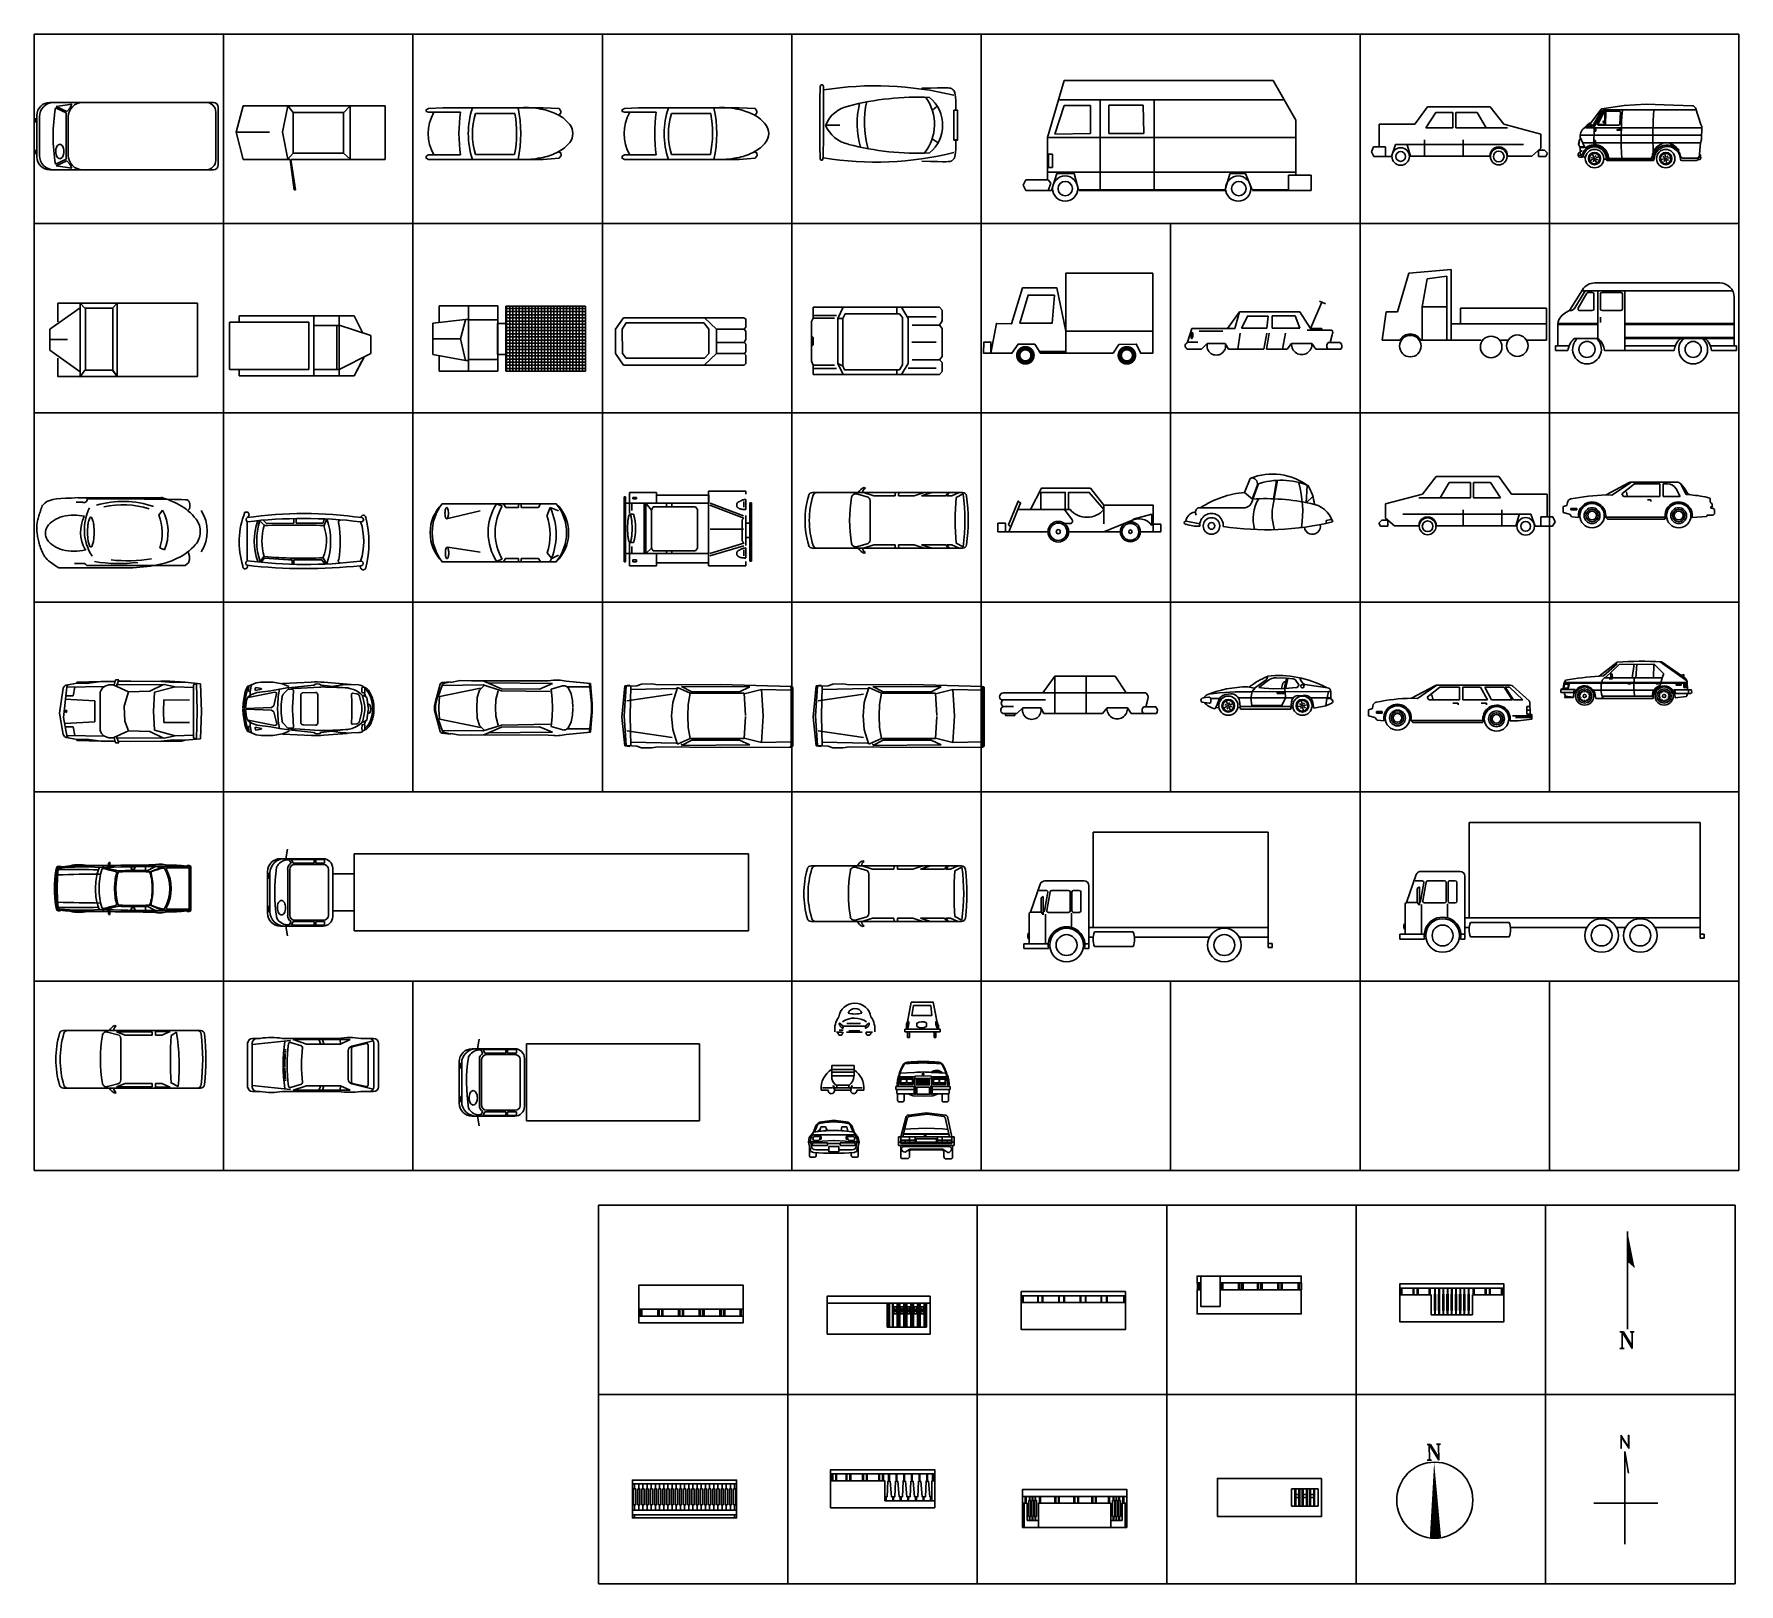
# Model space of a CAD drawing. Extents: x -72339 to 59654, y -38057 to 42097.
# Drawn here: x -58479 to -4479, y -38057 to 11038 of the extents above; entities that cross this region are included whole.
import ezdxf
from ezdxf.enums import TextEntityAlignment as Align

# ---------------------------------------------------------------- set-up
doc = ezdxf.new("R2010")
doc.units = 0
doc.header["$MEASUREMENT"] = 0
doc.layers.get('0').update_dxf_attribs({"linetype": 'CONTINUOUS'})
for name, color, linetype in [('BIAO', 7, 'CONTINUOUS'), ('CAR', 7, 'CONTINUOUS'), ('DIM', 3, 'CONTINUOUS'), ('WFRAME', 7, 'CONTINUOUS')]:
    doc.layers.add(name, color=color, linetype=linetype)
doc.styles.add('DIM', font='txt')
doc.styles.add('ROMAND', font='ROMAND')
doc.styles.add('ROMANT', font='romant')
doc.styles.get("Standard").update_dxf_attribs({"font": 'TXT', "bigfont": 'HZTXT'})

# ---------------------------------------------------------------- blocks, each defined once
blk = doc.blocks.new('814')
at = {"color": 3, "linetype": 'Continuous'}
blk.add_3dface([(-1650, 0, -1100), (-1650, 0), (1650, 0), (1650, 0, -1100)], dxfattribs=at)
at = {"layer": 'WFRAME', "color": 3}
for points in [[(-1650, 1069), (-1650, 1069, -1100), (-1650, 1200, -1100), (-1650, 1200)], [(-1650, 1200, -1100), (-1650, 1069, -1100), (1650, 1069, -1100), (1650, 1200, -1100)], [(1650, 1069), (1650, 1069, -1100), (1650, 1200, -1100), (1650, 1200)], [(-1650, 1069, -49), (-1650, 851, -49), (-1650, 851, -65), (-1650, 1069, -65)], [(-1650, 1069, -512), (-1650, 851, -512), (-1650, 851, -528), (-1650, 1069, -528)], [(-1650, 1069, -600), (-1650, 851, -600), (-1650, 851, -617), (-1650, 1069, -617)], [(-1650, 1069, -1034), (-1650, 851, -1034), (-1650, 851, -1050), (-1650, 1069, -1050)], [(-1650, 851), (-1650, 851, -1100), (-1650, 0, -1100), (-1650, 0)], [(-689, 1069, -1100), (-689, 851, -1100), (-716, 851, -1100), (-716, 1069, -1100)], [(-553, 358, -1100), (-553, 873, -1100), (-519, 873, -1100), (-519, 358, -1100)], [(-419, 358, -1100), (-419, 873, -1100), (-386, 873, -1100), (-386, 358, -1100)], [(-286, 358, -1100), (-286, 873, -1100), (-253, 873, -1100), (-253, 358, -1100)], [(-153, 358, -1100), (-153, 873, -1100), (-119, 873, -1100), (-119, 358, -1100)], [(-19, 358, -1100), (-19, 870, -1100), (14, 873, -1100), (14, 358, -1100)], [(147, 873, -1100), (147, 358, -1100), (114, 358, -1100), (114, 870, -1100)], [(281, 873, -1100), (281, 358, -1100), (247, 358, -1100), (247, 870, -1100)], [(381, 358, -1100), (381, 870, -1100), (414, 873, -1100), (414, 358, -1100)], [(514, 358, -1100), (514, 870, -1100), (547, 873, -1100), (547, 358, -1100)], [(1650, 1069, -49), (1650, 851, -49), (1650, 851, -65), (1650, 1069, -65)], [(1650, 1069, -512), (1650, 851, -512), (1650, 851, -528), (1650, 1069, -528)], [(1650, 1069, -600), (1650, 851, -600), (1650, 851, -617), (1650, 1069, -617)], [(1650, 1069, -1034), (1650, 851, -1034), (1650, 851, -1050), (1650, 1069, -1050)], [(1650, 851), (1650, 851, -1100), (1650, 0, -1100), (1650, 0)]]:
    blk.add_3dface(points, dxfattribs=at)
at = {"layer": 'WFRAME', "color": 3, "invisible_edges": 10}
for points in [[(-1650, 851, -1100), (-653, 851, -1100), (-653, 851, -1100), (-1650, 851, -1100)], [(-1650, 0, -1100), (-1650, 851, -1100), (-653, 851, -1100), (-653, 218, -1100)], [(-1608, 1069, -1100), (-1608, 851, -1100), (-1581, 851, -1100), (-1581, 1069, -1100)], [(-1228, 1069, -1100), (-1228, 851, -1100), (-1201, 851, -1100), (-1201, 1069, -1100)], [(-1095, 1069, -1100), (-1095, 851, -1100), (-1069, 851, -1100), (-1069, 1069, -1100)], [(-527, 1069, -1100), (-527, 873, -1100), (-540, 873, -1100), (-540, 1069, -1100)], [(-394, 1069, -1100), (-394, 873, -1100), (-407, 873, -1100), (-407, 1069, -1100)], [(-260, 1069, -1100), (-260, 873, -1100), (-274, 873, -1100), (-274, 1069, -1100)], [(-127, 1069, -1100), (-127, 873, -1100), (-140, 873, -1100), (-140, 1069, -1100)], [(-7, 1069, -1100), (-7, 873, -1100), (6, 873, -1100), (6, 1069, -1100)], [(139, 1069, -1100), (139, 873, -1100), (126, 873, -1100), (126, 1069, -1100)], [(273, 1069, -1100), (273, 873, -1100), (260, 873, -1100), (260, 1069, -1100)], [(406, 1069, -1100), (406, 873, -1100), (393, 873, -1100), (393, 1069, -1100)], [(526, 1069, -1100), (526, 873, -1100), (539, 873, -1100), (539, 1069, -1100)], [(1650, 851, -1100), (653, 851, -1100), (653, 851, -1100), (1650, 851, -1100)], [(653, 851, -1100), (653, 218, -1100), (1650, 0, -1100), (1650, 851, -1100)], [(706, 1069, -1100), (706, 851, -1100), (680, 851, -1100), (680, 1069, -1100)], [(1086, 1069, -1100), (1086, 851, -1100), (1059, 851, -1100), (1059, 1069, -1100)], [(1218, 1069, -1100), (1218, 851, -1100), (1192, 851, -1100), (1192, 1069, -1100)], [(1572, 1069, -1100), (1572, 851, -1100), (1598, 851, -1100), (1598, 1069, -1100)], [(-653, 218, -1100), (653, 218, -1100), (1650, 0, -1100), (-1650, 0, -1100)], [(-541, 218, -1100), (-541, 358, -1100), (-528, 358, -1100), (-528, 218, -1100)], [(-408, 218, -1100), (-408, 358, -1100), (-395, 358, -1100), (-395, 218, -1100)], [(-275, 218, -1100), (-275, 358, -1100), (-262, 358, -1100), (-262, 218, -1100)], [(-142, 218, -1100), (-142, 358, -1100), (-128, 358, -1100), (-128, 218, -1100)], [(-8, 218, -1100), (-8, 359, -1100), (5, 359, -1100), (5, 218, -1100)], [(138, 218, -1100), (138, 359, -1100), (125, 359, -1100), (125, 218, -1100)], [(272, 218, -1100), (272, 359, -1100), (258, 359, -1100), (258, 218, -1100)], [(392, 218, -1100), (392, 359, -1100), (405, 359, -1100), (405, 218, -1100)], [(538, 218, -1100), (538, 359, -1100), (525, 359, -1100), (525, 218, -1100)]]:
    blk.add_3dface(points, dxfattribs=at)
at = {"color": 3, "style": 'DIM', "flags": 1}
for tag in ['XVALUE', 'YVALUE']:
    blk.add_attdef(tag, (-999999, -999999), '', height=0.02, dxfattribs=at)
blk = doc.blocks.new('802')
at = {"color": 3}
blk.add_3dface([(1650, 0), (-1650, 0), (-1650, 0, -1351), (1650, 0, -1351)], dxfattribs=at)
at = {"layer": 'WFRAME', "color": 3}
for points in [[(-1538, 1200, -1351), (-1538, 982, -1351), (-1650, 982, -1351), (-1650, 1200, -1351)], [(-1650, 982, -1351), (-1650, 1200, -1351), (-1650, 1200), (-1650, 982)], [(-923, 240, -1351), (-1538, 240, -1351), (-1538, 1200, -1351), (-923, 1200, -1351)], [(1650, 1200, -1351), (1650, 982, -1351), (-923, 982, -1351), (-923, 1200, -1351)], [(1650, 982, -1351), (1650, 1200, -1351), (1650, 1200), (1650, 982)], [(-1650, 764), (-1650, 0), (-1650, 0, -1351), (-1650, 764, -1351)], [(1650, 764), (1650, 0), (1650, 0, -1351), (1650, 764, -1351)]]:
    blk.add_3dface(points, dxfattribs=at)
at = {"layer": 'WFRAME', "color": 3, "invisible_edges": 10}
for points in [[(-1538, 764, -1351), (-1650, 764, -1351), (-1650, 764, -1351), (-1538, 764, -1351)], [(-1538, 764, -1351), (-1538, 240, -1351), (-1650, 0, -1351), (-1650, 764, -1351)], [(-1640, 764, -1256), (-1640, 982, -1256), (-1640, 982, -1293), (-1640, 764, -1293)], [(-1640, 764, -712), (-1640, 982, -712), (-1640, 982, -749), (-1640, 764, -749)], [(-1640, 764, -605), (-1640, 982, -605), (-1640, 982, -642), (-1640, 764, -642)], [(-1640, 764, -69), (-1640, 982, -69), (-1640, 982, -106), (-1640, 764, -106)], [(-1575, 982, -1351), (-1575, 764, -1351), (-1613, 764, -1351), (-1613, 982, -1351)], [(-923, 764, -1351), (1650, 764, -1351), (1650, 764, -1351), (-923, 764, -1351)], [(1650, 764, -1351), (1650, 0, -1351), (-923, 240, -1351), (-923, 764, -1351)], [(-835, 982, -1351), (-835, 764, -1351), (-872, 764, -1351), (-872, 982, -1351)], [(-337, 764, -1351), (-337, 982, -1351), (-299, 982, -1351), (-299, 764, -1351)], [(-230, 764, -1351), (-230, 982, -1351), (-192, 982, -1351), (-192, 764, -1351)], [(298, 982, -1351), (298, 764, -1351), (261, 764, -1351), (261, 982, -1351)], [(368, 764, -1351), (368, 982, -1351), (405, 982, -1351), (405, 764, -1351)], [(903, 764, -1351), (903, 982, -1351), (941, 982, -1351), (941, 764, -1351)], [(1011, 764, -1351), (1011, 982, -1351), (1048, 982, -1351), (1048, 764, -1351)], [(1555, 764, -1351), (1555, 982, -1351), (1592, 982, -1351), (1592, 764, -1351)], [(1660, 764, -69), (1660, 982, -69), (1660, 982, -106), (1660, 764, -106)], [(1660, 764, -605), (1660, 982, -605), (1660, 982, -642), (1660, 764, -642)], [(1660, 764, -712), (1660, 982, -712), (1660, 982, -749), (1660, 764, -749)], [(1660, 764, -1256), (1660, 982, -1256), (1660, 982, -1293), (1660, 764, -1293)], [(-1538, 240, -1351), (-923, 240, -1351), (1650, 0, -1351), (-1650, 0, -1351)]]:
    blk.add_3dface(points, dxfattribs=at)
at = {"linetype": 'Continuous', "style": 'DIM', "flags": 1}
for tag in ['XVALUE', 'YVALUE']:
    blk.add_attdef(tag, (-998349, -999999), '', height=0.02, dxfattribs=at)
blk = doc.blocks.new('813')
at = {"color": 3, "linetype": 'Continuous'}
blk.add_3dface([(-1650, 0, -1100), (-1650, 0), (1650, 0), (1650, 0, -1100)], dxfattribs=at)
at = {"layer": 'WFRAME', "color": 3}
for points in [[(-1650, 1069, -1100), (-1650, 1200, -1100), (1650, 1200, -1100), (1650, 1069, -1100)], [(-1650, 1069), (-1650, 1069, -1100), (-1650, 1200, -1100), (-1650, 1200)], [(1650, 1069), (1650, 1069, -1100), (1650, 1200, -1100), (1650, 1200)], [(-1650, 1069, -1034), (-1650, 851, -1034), (-1650, 851, -1050), (-1650, 1069, -1050)], [(-1650, 1069, -600), (-1650, 851, -600), (-1650, 851, -617), (-1650, 1069, -617)], [(-1650, 1069, -512), (-1650, 851, -512), (-1650, 851, -528), (-1650, 1069, -528)], [(-1650, 1069, -49), (-1650, 851, -49), (-1650, 851, -65), (-1650, 1069, -65)], [(-1650, 0, -1100), (-1650, 851, -1100), (1650, 851, -1100), (1650, 0, -1100)], [(-1650, 851), (-1650, 851, -1100), (-1650, 0, -1100), (-1650, 0)], [(-1601, 1069, -1100), (-1601, 851, -1100), (-1585, 851, -1100), (-1585, 1069, -1100)], [(-1128, 1069, -1100), (-1128, 851, -1100), (-1111, 851, -1100), (-1111, 1069, -1100)], [(-964, 1069, -1100), (-964, 851, -1100), (-981, 851, -1100), (-981, 1069, -1100)], [(-458, 1069, -1100), (-458, 851, -1100), (-442, 851, -1100), (-442, 1069, -1100)], [(-295, 1069, -1100), (-295, 851, -1100), (-279, 851, -1100), (-279, 1069, -1100)], [(219, 1069, -1100), (219, 851, -1100), (236, 851, -1100), (236, 1069, -1100)], [(383, 1069, -1100), (383, 851, -1100), (399, 851, -1100), (399, 1069, -1100)], [(897, 1069, -1100), (897, 851, -1100), (881, 851, -1100), (881, 1069, -1100)], [(1052, 1069, -1100), (1052, 851, -1100), (1068, 851, -1100), (1068, 1069, -1100)], [(1599, 1069, -1100), (1599, 851, -1100), (1615, 851, -1100), (1615, 1069, -1100)], [(1650, 1069, -1034), (1650, 851, -1034), (1650, 851, -1050), (1650, 1069, -1050)], [(1650, 1069, -600), (1650, 851, -600), (1650, 851, -617), (1650, 1069, -617)], [(1650, 1069, -512), (1650, 851, -512), (1650, 851, -528), (1650, 1069, -528)], [(1650, 1069, -49), (1650, 851, -49), (1650, 851, -65), (1650, 1069, -65)], [(1650, 851), (1650, 851, -1100), (1650, 0, -1100), (1650, 0)]]:
    blk.add_3dface(points, dxfattribs=at)
at = {"layer": 'WFRAME', "color": 3, "invisible_edges": 10}
blk.add_3dface([(1650, 0, -1100), (1650, 218, -1100), (1650, 218, -1100), (1650, 0, -1100)], dxfattribs=at)
at = {"linetype": 'Continuous', "style": 'DIM', "flags": 1}
for tag in ['XVALUE', 'YVALUE']:
    blk.add_attdef(tag, (-999999, -999999), '', height=0.02, dxfattribs=at)
blk = doc.blocks.new('804')
at = {"color": 3, "linetype": 'Continuous'}
for points in [[(-1631, 0, -1100), (-1631, 0), (-1631, 1200), (-1631, 1200, -1100)], [(1631, 0, -1100), (1631, 0), (1631, 1200), (1631, 1200, -1100)], [(-1631, 0), (-1631, 0, -1100), (1631, 0, -1100), (1631, 0)]]:
    blk.add_3dface(points, dxfattribs=at)
at = {"layer": 'WFRAME', "color": 3}
for points in [[(-1631, 1200, -1100), (-1631, 982, -1100), (1631, 982, -1100), (1631, 1200, -1100)], [(462, 865, -1100), (506, 778, -1100), (542, 778, -1100), (587, 865, -1100)], [(587, 640, -1100), (542, 727, -1100), (506, 727, -1100), (462, 640, -1100)], [(542, 727, -1100), (542, 778, -1100), (506, 778, -1100), (506, 727, -1100)], [(756, 778, -1100), (801, 865, -1100), (676, 865, -1100), (721, 778, -1100)], [(721, 727, -1100), (676, 640, -1100), (801, 640, -1100), (756, 727, -1100)], [(721, 778, -1100), (721, 727, -1100), (756, 727, -1100), (756, 778, -1100)], [(1015, 865, -1100), (970, 778, -1100), (935, 778, -1100), (890, 865, -1100)], [(935, 727, -1100), (890, 640, -1100), (1015, 640, -1100), (970, 727, -1100)], [(935, 778, -1100), (935, 727, -1100), (970, 727, -1100), (970, 778, -1100)], [(1104, 865, -1100), (1149, 778, -1100), (1185, 778, -1100), (1229, 865, -1100)], [(1229, 640, -1100), (1185, 727, -1100), (1149, 727, -1100), (1104, 640, -1100)], [(1149, 778, -1100), (1149, 727, -1100), (1185, 727, -1100), (1185, 778, -1100)], [(1318, 865, -1100), (1363, 778, -1100), (1399, 778, -1100), (1443, 865, -1100)], [(1363, 727, -1100), (1318, 640, -1100), (1443, 640, -1100), (1399, 727, -1100)], [(1363, 778, -1100), (1363, 727, -1100), (1399, 727, -1100), (1399, 778, -1100)]]:
    blk.add_3dface(points, dxfattribs=at)
at = {"layer": 'WFRAME', "color": 3, "invisible_edges": 10}
for points in [[(270, 982, -1100), (270, 218, -1100), (-1631, 0, -1100), (-1631, 982, -1100)], [(-1631, 982, -1100), (270, 982, -1100), (270, 982, -1100), (-1631, 982, -1100)], [(328, 982, -1100), (328, 218, -1100), (346, 218, -1100), (346, 982, -1100)], [(444, 982, -1100), (444, 218, -1100), (462, 218, -1100), (462, 982, -1100)], [(587, 982, -1100), (587, 218, -1100), (605, 218, -1100), (605, 982, -1100)], [(658, 982, -1100), (658, 218, -1100), (676, 218, -1100), (676, 982, -1100)], [(801, 982, -1100), (801, 218, -1100), (819, 218, -1100), (819, 982, -1100)], [(873, 982, -1100), (873, 218, -1100), (873, 218, -1100), (873, 982, -1100)], [(891, 982, -1100), (891, 218, -1100), (873, 218, -1100), (873, 982, -1100)], [(1016, 982, -1100), (1016, 218, -1100), (1033, 218, -1100), (1033, 982, -1100)], [(1105, 982, -1100), (1105, 218, -1100), (1087, 218, -1100), (1087, 982, -1100)], [(1230, 982, -1100), (1230, 218, -1100), (1248, 218, -1100), (1248, 982, -1100)], [(1302, 982, -1100), (1302, 218, -1100), (1319, 218, -1100), (1319, 982, -1100)], [(1318, 865, -1100), (1363, 778, -1100), (1399, 778, -1100), (1443, 865, -1100)], [(1444, 982, -1100), (1444, 218, -1100), (1462, 218, -1100), (1462, 982, -1100)], [(1519, 218, -1100), (1519, 982, -1100), (1631, 982, -1100), (1631, 0, -1100)], [(1519, 982, -1100), (1631, 982, -1100), (1631, 982, -1100), (1519, 982, -1100)], [(270, 218, -1100), (1519, 218, -1100), (1631, 0, -1100), (-1631, 0, -1100)]]:
    blk.add_3dface(points, dxfattribs=at)
at = {"linetype": 'Continuous', "style": 'DIM', "flags": 1}
for tag in ['XVALUE', 'YVALUE']:
    blk.add_attdef(tag, (-1000018, -999999), '', height=0.02, dxfattribs=at)
blk = doc.blocks.new('811')
at = {"color": 3, "linetype": 'Continuous'}
blk.add_3dface([(-1650, 0, -1100), (-1650, 0), (1650, 0), (1650, 0, -1100)], dxfattribs=at)
at = {"layer": 'WFRAME', "color": 3}
for points in [[(-1650, 1200, -1100), (-1650, 436, -1100), (1650, 436, -1100), (1650, 1200, -1100)], [(-1650, 436), (-1650, 436, -1100), (-1650, 1200, -1100), (-1650, 1200)], [(1650, 436), (1650, 436, -1100), (1650, 1200, -1100), (1650, 1200)], [(-1650, 218), (-1650, 218, -1100), (-1650, 0, -1100), (-1650, 0)], [(-1650, 0, -1100), (-1650, 218, -1100), (1650, 218, -1100), (1650, 0, -1100)], [(1650, 218), (1650, 218, -1100), (1650, 0, -1100), (1650, 0)]]:
    blk.add_3dface(points, dxfattribs=at)
at = {"layer": 'WFRAME', "color": 3, "invisible_edges": 10}
for points in [[(-1650, 436, -595), (-1650, 218, -595), (-1650, 214, -632), (-1650, 436, -632)], [(-1650, 436, -478), (-1650, 214, -478), (-1650, 218, -514), (-1650, 436, -514)], [(-1650, 431, -1017), (-1650, 214, -1017), (-1650, 214, -1053), (-1650, 431, -1053)], [(-1650, 431, -51), (-1650, 214, -51), (-1650, 214, -88), (-1650, 431, -88)], [(-1599, 431, -1100), (-1599, 214, -1100), (-1562, 214, -1100), (-1562, 431, -1100)], [(-1046, 436, -1100), (-1046, 214, -1100), (-1009, 218, -1100), (-1009, 436, -1100)], [(-928, 436, -1100), (-928, 218, -1100), (-892, 214, -1100), (-892, 436, -1100)], [(-392, 436, -1100), (-392, 218, -1100), (-356, 214, -1100), (-356, 436, -1100)], [(-274, 436, -1100), (-274, 218, -1100), (-238, 218, -1100), (-238, 436, -1100)], [(261, 436, -1100), (261, 218, -1100), (297, 218, -1100), (297, 436, -1100)], [(379, 436, -1100), (379, 218, -1100), (415, 218, -1100), (415, 436, -1100)], [(915, 436, -1100), (915, 214, -1100), (951, 214, -1100), (951, 436, -1100)], [(1033, 436, -1100), (1033, 214, -1100), (1069, 214, -1100), (1069, 436, -1100)], [(1556, 431, -1100), (1556, 214, -1100), (1592, 214, -1100), (1592, 431, -1100)], [(1650, 436, -478), (1650, 214, -478), (1650, 218, -514), (1650, 436, -514)], [(1650, 436, -595), (1650, 218, -595), (1650, 214, -632), (1650, 436, -632)], [(1650, 431, -1017), (1650, 214, -1017), (1650, 214, -1053), (1650, 431, -1053)], [(1650, 431, -51), (1650, 214, -51), (1650, 214, -88), (1650, 431, -88)]]:
    blk.add_3dface(points, dxfattribs=at)
at = {"color": 3, "style": 'DIM', "flags": 1}
for tag in ['XVALUE', 'YVALUE']:
    blk.add_attdef(tag, (-999999, -999999), '', height=0.02, dxfattribs=at)
blk = doc.blocks.new('810')
at = {"color": 3, "linetype": 'Continuous'}
for points in [[(-1650, 0, -1100), (-1650, 0), (-1650, 1200), (-1650, 1200, -1100)], [(1650, 1200, -1100), (1650, 0, -1100), (1650, 0), (1650, 1200)], [(-1650, 0, -1100), (-1650, 0), (1650, 0), (1650, 0, -1100)]]:
    blk.add_3dface(points, dxfattribs=at)
at = {"layer": 'WFRAME', "color": 3, "invisible_edges": 10}
for points in [[(-1650, 1200, -1100), (1650, 1200, -1100), (1538, 873, -1100), (699, 873, -1100)], [(-1650, 0, -1100), (-1650, 1200, -1100), (699, 873, -1100), (699, 327, -1100)], [(1650, 1200, -1100), (1650, 0, -1100), (1538, 327, -1100), (1538, 873, -1100)], [(803, 873, -1100), (803, 327, -1100), (829, 327, -1100), (829, 873, -1100)], [(829, 595, -1100), (934, 595, -1100), (934, 693, -1100), (829, 693, -1100)], [(934, 873, -1100), (934, 327, -1100), (960, 327, -1100), (960, 873, -1100)], [(1036, 873, -1100), (1036, 327, -1100), (1062, 327, -1100), (1062, 873, -1100)], [(1062, 595, -1100), (1167, 595, -1100), (1167, 693, -1100), (1062, 693, -1100)], [(1167, 873, -1100), (1167, 327, -1100), (1193, 327, -1100), (1193, 873, -1100)], [(1269, 873, -1100), (1269, 327, -1100), (1296, 327, -1100), (1296, 873, -1100)], [(1296, 595, -1100), (1400, 595, -1100), (1400, 693, -1100), (1296, 693, -1100)], [(1400, 873, -1100), (1400, 327, -1100), (1426, 327, -1100), (1426, 873, -1100)], [(-1650, 0, -1100), (1650, 0, -1100), (1538, 327, -1100), (699, 327, -1100)]]:
    blk.add_3dface(points, dxfattribs=at)
at = {"linetype": 'Continuous', "style": 'DIM', "flags": 1}
for tag in ['XVALUE', 'YVALUE']:
    blk.add_attdef(tag, (-999999, -999999), '', height=0.02, dxfattribs=at)
blk = doc.blocks.new('812')
at = {"color": 3}
for points in [[(-1650, 0, -1100), (-1650, 764, -1100), (-1600, 764, -1100), (-1600, 0, -1100)], [(-1650, 764, -1050), (-1650, 764, -1100), (-1650, 0, -1100), (-1650, 0, -1050)], [(1600, 764, -1100), (1650, 764, -1100), (1650, 0, -1100), (1600, 0, -1100)], [(1650, 0, -1100), (1650, 0, -1050), (1650, 764, -1050), (1650, 764, -1100)]]:
    blk.add_3dface(points, dxfattribs=at)
at = {"color": 3, "linetype": 'Continuous'}
blk.add_3dface([(-1650, 0, -1100), (-1650, 0), (1650, 0), (1650, 0, -1100)], dxfattribs=at)
at = {"layer": 'WFRAME', "color": 3}
for points in [[(-1650, 982, -1100), (-1650, 982), (-1650, 1200), (-1650, 1200, -1100)], [(-1650, 1200, -1100), (-1650, 982, -1100), (1650, 982, -1100), (1650, 1200, -1100)], [(1650, 982, -1100), (1650, 982), (1650, 1200), (1650, 1200, -1100)], [(-1650, 981, -533), (-1650, 764, -533), (-1650, 764, -561), (-1650, 981, -561)], [(-1650, 981, -50), (-1650, 764, -50), (-1650, 764, -78), (-1650, 981, -78)], [(-1650, 981, -706), (-1650, 847, -706), (-1650, 847, -688), (-1650, 981, -688)], [(-1650, 981, -796), (-1650, 847, -796), (-1650, 847, -778), (-1650, 981, -778)], [(-1650, 981, -886), (-1650, 847, -886), (-1650, 847, -868), (-1650, 981, -868)], [(-1650, 981, -988), (-1650, 764, -988), (-1650, 764, -1016), (-1650, 981, -1016)], [(-1650, 348, -660), (-1650, 847, -660), (-1650, 847, -725), (-1650, 348, -725)], [(-1650, 348, -750), (-1650, 847, -750), (-1650, 847, -815), (-1650, 348, -815)], [(-1650, 348, -840), (-1650, 847, -840), (-1650, 847, -905), (-1650, 348, -905)], [(-1538, 981, -1100), (-1538, 764, -1100), (-1566, 764, -1100), (-1566, 981, -1100)], [(-1390, 348, -1100), (-1390, 847, -1100), (-1455, 847, -1100), (-1455, 348, -1100)], [(-1436, 981, -1100), (-1436, 847, -1100), (-1418, 847, -1100), (-1418, 981, -1100)], [(-1300, 348, -1100), (-1300, 847, -1100), (-1365, 847, -1100), (-1365, 348, -1100)], [(-1346, 981, -1100), (-1346, 847, -1100), (-1328, 847, -1100), (-1328, 981, -1100)], [(-1210, 348, -1100), (-1210, 847, -1100), (-1275, 847, -1100), (-1275, 348, -1100)], [(-1256, 981, -1100), (-1256, 847, -1100), (-1238, 847, -1100), (-1238, 981, -1100)], [(1150, 764, -1100), (1150, 0, -1100), (-1150, 0, -1100), (-1150, 764, -1100)], [(-1083, 981, -1100), (-1083, 764, -1100), (-1111, 764, -1100), (-1111, 981, -1100)], [(-600, 981, -1100), (-600, 764, -1100), (-628, 764, -1100), (-628, 981, -1100)], [(-516, 981, -1100), (-516, 762, -1100), (-488, 762, -1100), (-488, 981, -1100)], [(4, 981, -1100), (4, 764, -1100), (-24, 764, -1100), (-24, 981, -1100)], [(125, 981, -1100), (125, 764, -1100), (97, 764, -1100), (97, 981, -1100)], [(571, 981, -1100), (571, 764, -1100), (543, 764, -1100), (543, 981, -1100)], [(655, 981, -1100), (655, 764, -1100), (683, 764, -1100), (683, 981, -1100)], [(1101, 981, -1100), (1101, 764, -1100), (1073, 764, -1100), (1073, 981, -1100)], [(1268, 348, -1100), (1268, 847, -1100), (1203, 847, -1100), (1203, 348, -1100)], [(1240, 981, -1100), (1240, 847, -1100), (1222, 847, -1100), (1222, 981, -1100)], [(1358, 348, -1100), (1358, 847, -1100), (1293, 847, -1100), (1293, 348, -1100)], [(1312, 981, -1100), (1312, 847, -1100), (1330, 847, -1100), (1330, 981, -1100)], [(1383, 847, -1100), (1383, 348, -1100), (1448, 348, -1100), (1448, 847, -1100)], [(1420, 981, -1100), (1420, 847, -1100), (1402, 847, -1100), (1402, 981, -1100)], [(1556, 981, -1100), (1556, 764, -1100), (1528, 764, -1100), (1528, 981, -1100)], [(1650, 981, -988), (1650, 764, -988), (1650, 764, -1016), (1650, 981, -1016)], [(1650, 981, -886), (1650, 847, -886), (1650, 847, -868), (1650, 981, -868)], [(1650, 981, -796), (1650, 847, -796), (1650, 847, -778), (1650, 981, -778)], [(1650, 981, -706), (1650, 847, -706), (1650, 847, -688), (1650, 981, -688)], [(1650, 981, -50), (1650, 764, -50), (1650, 764, -78), (1650, 981, -78)], [(1650, 981, -533), (1650, 764, -533), (1650, 764, -561), (1650, 981, -561)], [(1650, 348, -840), (1650, 847, -840), (1650, 847, -905), (1650, 348, -905)], [(1650, 348, -750), (1650, 847, -750), (1650, 847, -815), (1650, 348, -815)], [(1650, 348, -660), (1650, 847, -660), (1650, 847, -725), (1650, 348, -725)], [(-1650, 348, -706), (-1650, 218, -706), (-1650, 218, -706), (-1650, 348, -706)], [(-1650, 348, -706), (-1650, 218, -706), (-1650, 218, -688), (-1650, 348, -688)], [(-1650, 348, -796), (-1650, 218, -796), (-1650, 218, -778), (-1650, 348, -778)], [(-1650, 348, -868), (-1650, 218, -868), (-1650, 218, -886), (-1650, 348, -886)], [(-1418, 348, -1100), (-1418, 218, -1100), (-1436, 218, -1100), (-1436, 348, -1100)], [(-1346, 348, -1100), (-1346, 218, -1100), (-1328, 218, -1100), (-1328, 348, -1100)], [(-1256, 348, -1100), (-1256, 218, -1100), (-1256, 218, -1100), (-1256, 348, -1100)], [(-1256, 348, -1100), (-1256, 218, -1100), (-1238, 218, -1100), (-1238, 348, -1100)], [(1222, 348, -1100), (1222, 218, -1100), (1240, 218, -1100), (1240, 348, -1100)], [(1330, 348, -1100), (1330, 218, -1100), (1312, 218, -1100), (1312, 348, -1100)], [(1420, 348, -1100), (1420, 218, -1100), (1402, 218, -1100), (1402, 348, -1100)], [(1650, 348, -868), (1650, 218, -868), (1650, 218, -886), (1650, 348, -886)], [(1650, 348, -796), (1650, 218, -796), (1650, 218, -778), (1650, 348, -778)], [(1650, 348, -706), (1650, 218, -706), (1650, 218, -688), (1650, 348, -688)], [(1650, 348, -706), (1650, 218, -706), (1650, 218, -706), (1650, 348, -706)]]:
    blk.add_3dface(points, dxfattribs=at)
at = {"layer": 'WFRAME', "color": 3, "invisible_edges": 10}
for points in [[(-1650, 764, -600), (-1650, 764), (-1650, 764), (-1650, 764, -600)], [(-1650, 218, -600), (-1650, 764, -600), (-1650, 764), (-1650, 0)], [(-1650, 764, -950), (-1650, 218, -950), (-1650, 0, -1050), (-1650, 764, -1050)], [(-1650, 764, -1050), (-1650, 764, -950), (-1650, 764, -950), (-1650, 764, -1050)], [(-1500, 764, -1100), (-1500, 218, -1100), (-1600, 0, -1100), (-1600, 764, -1100)], [(-1600, 764, -1100), (-1500, 764, -1100), (-1500, 764, -1100), (-1600, 764, -1100)], [(1500, 218, -1100), (1500, 764, -1100), (1600, 764, -1100), (1600, 0, -1100)], [(1500, 764, -1100), (1600, 764, -1100), (1600, 764, -1100), (1500, 764, -1100)], [(1650, 764, -1050), (1650, 764, -950), (1650, 764, -950), (1650, 764, -1050)], [(1650, 764, -950), (1650, 218, -950), (1650, 0, -1050), (1650, 764, -1050)], [(1650, 218, -600), (1650, 764, -600), (1650, 764), (1650, 0)], [(1650, 764, -600), (1650, 764), (1650, 764), (1650, 764, -600)], [(-1650, 218, -950), (-1650, 218, -600), (-1650, 0), (-1650, 0, -1050)], [(-1500, 218, -1100), (-1150, 218, -1100), (-1150, 0, -1100), (-1600, 0, -1100)], [(1150, 218, -1100), (1500, 218, -1100), (1600, 0, -1100), (1150, 0, -1100)], [(1650, 218, -950), (1650, 218, -600), (1650, 0), (1650, 0, -1050)]]:
    blk.add_3dface(points, dxfattribs=at)
at = {"color": 3, "style": 'DIM', "flags": 1}
for tag in ['XVALUE', 'YVALUE']:
    blk.add_attdef(tag, (-999999, -999999), '', height=0.02, dxfattribs=at)
blk = doc.blocks.new('820')
at = {"color": 3, "linetype": 'Continuous'}
blk.add_3dface([(-1650, 0, -1100), (-1650, 0), (1650, 0), (1650, 0, -1100)], dxfattribs=at)
at = {"layer": 'WFRAME', "color": 3}
for points in [[(-1650, 1069), (-1650, 1069, -1100), (-1650, 1200, -1100), (-1650, 1200)], [(-1650, 1200, -1100), (-1650, 1069, -1100), (1650, 1069, -1100), (1650, 1200, -1100)], [(1650, 1069), (1650, 1069, -1100), (1650, 1200, -1100), (1650, 1200)], [(-1650, 1069, -49), (-1650, 851, -49), (-1650, 851, -65), (-1650, 1069, -65)], [(-1650, 1069, -512), (-1650, 851, -512), (-1650, 851, -528), (-1650, 1069, -528)], [(-1650, 1069, -600), (-1650, 851, -600), (-1650, 851, -617), (-1650, 1069, -617)], [(-1650, 1069, -1034), (-1650, 851, -1034), (-1650, 851, -1050), (-1650, 1069, -1050)], [(-1650, 851), (-1650, 851, -1100), (-1650, 0, -1100), (-1650, 0)], [(-1650, 851, -1100), (65, 851, -1100), (65, 851, -1100), (-1650, 851, -1100)], [(1650, 1069, -49), (1650, 851, -49), (1650, 851, -65), (1650, 1069, -65)], [(1650, 1069, -512), (1650, 851, -512), (1650, 851, -528), (1650, 1069, -528)], [(1650, 1069, -600), (1650, 851, -600), (1650, 851, -617), (1650, 1069, -617)], [(1650, 1069, -1034), (1650, 851, -1034), (1650, 851, -1050), (1650, 1069, -1050)], [(1650, 851), (1650, 851, -1100), (1650, 0, -1100), (1650, 0)]]:
    blk.add_3dface(points, dxfattribs=at)
at = {"layer": 'WFRAME', "color": 3, "invisible_edges": 10}
for points in [[(-1650, 851, -1100), (-1650, 218, -1100), (65, 218, -1100), (65, 851, -1100)], [(65, 851, -1100), (65, 218, -1100), (-1650, 0, -1100), (-1650, 218, -1100)], [(-1608, 1069, -1100), (-1608, 851, -1100), (-1582, 851, -1100), (-1582, 1069, -1100)], [(-1485, 1069, -1100), (-1485, 851, -1100), (-1458, 851, -1100), (-1458, 1069, -1100)], [(-1158, 1069, -1100), (-1158, 851, -1100), (-1131, 851, -1100), (-1131, 1069, -1100)], [(-1034, 1069, -1100), (-1034, 851, -1100), (-1007, 851, -1100), (-1007, 1069, -1100)], [(-636, 1069, -1100), (-636, 851, -1100), (-609, 851, -1100), (-609, 1069, -1100)], [(-512, 1069, -1100), (-512, 851, -1100), (-486, 851, -1100), (-486, 1069, -1100)], [(-123, 1069, -1100), (-123, 851, -1100), (-123, 851, -1100), (-123, 1069, -1100)], [(-123, 1069, -1100), (-123, 851, -1100), (-97, 851, -1100), (-97, 1069, -1100)], [(1, 1069, -1100), (1, 851, -1100), (27, 851, -1100), (27, 1069, -1100)], [(142, 345, -1100), (169, 842, -1100), (169, 842, -1100), (142, 345, -1100)], [(169, 842, -1100), (239, 842, -1100), (239, 842, -1100), (169, 842, -1100)], [(169, 842, -1100), (239, 842, -1100), (239, 842, -1100), (169, 842, -1100)], [(186, 1069, -1100), (186, 842, -1100), (213, 842, -1100), (213, 1069, -1100)], [(239, 842, -1100), (284, 345, -1100), (284, 345, -1100), (239, 842, -1100)], [(385, 345, -1100), (411, 842, -1100), (411, 842, -1100), (385, 345, -1100)], [(482, 842, -1100), (411, 842, -1100), (411, 842, -1100), (482, 842, -1100)], [(429, 1069, -1100), (429, 842, -1100), (455, 842, -1100), (455, 1069, -1100)], [(482, 842, -1100), (526, 345, -1100), (526, 345, -1100), (482, 842, -1100)], [(627, 345, -1100), (653, 842, -1100), (653, 842, -1100), (627, 345, -1100)], [(724, 842, -1100), (633, 842, -1100), (633, 842, -1100), (724, 842, -1100)], [(671, 1069, -1100), (671, 842, -1100), (698, 842, -1100), (698, 1069, -1100)], [(724, 842, -1100), (768, 345, -1100), (768, 345, -1100), (724, 842, -1100)], [(869, 345, -1100), (896, 842, -1100), (896, 842, -1100), (869, 345, -1100)], [(896, 842, -1100), (967, 842, -1100), (967, 842, -1100), (896, 842, -1100)], [(913, 1069, -1100), (913, 842, -1100), (940, 842, -1100), (940, 1069, -1100)], [(967, 842, -1100), (1011, 345, -1100), (1011, 345, -1100), (967, 842, -1100)], [(1112, 345, -1100), (1138, 842, -1100), (1138, 842, -1100), (1112, 345, -1100)], [(1138, 842, -1100), (1209, 842, -1100), (1209, 842, -1100), (1138, 842, -1100)], [(1156, 1069, -1100), (1156, 842, -1100), (1182, 842, -1100), (1182, 1069, -1100)], [(1209, 842, -1100), (1253, 345, -1100), (1253, 345, -1100), (1209, 842, -1100)], [(1354, 345, -1100), (1381, 842, -1100), (1381, 842, -1100), (1354, 345, -1100)], [(1366, 842, -1100), (1451, 842, -1100), (1451, 842, -1100), (1366, 842, -1100)], [(1425, 1069, -1100), (1425, 842, -1100), (1398, 842, -1100), (1398, 1069, -1100)], [(1451, 842, -1100), (1496, 345, -1100), (1496, 345, -1100), (1451, 842, -1100)], [(1557, 851, -1100), (1628, 851, -1100), (1628, 851, -1100), (1557, 851, -1100)], [(1557, 851, -1100), (1557, 218, -1100), (1650, 218, -1100), (1650, 851, -1100)], [(1610, 1069, -1100), (1610, 851, -1100), (1583, 851, -1100), (1583, 1069, -1100)], [(65, 218, -1100), (1650, 218, -1100), (1650, 0, -1100), (-1650, 0, -1100)], [(142, 345, -1100), (65, 345, -1100), (65, 345, -1100), (142, 345, -1100)], [(142, 345, -1100), (65, 345, -1100), (65, 345, -1100), (142, 345, -1100)], [(116, 345, -1100), (116, 218, -1100), (89, 218, -1100), (89, 345, -1100)], [(284, 345, -1100), (385, 345, -1100), (385, 345, -1100), (284, 345, -1100)], [(319, 345, -1100), (319, 218, -1100), (346, 218, -1100), (346, 345, -1100)], [(319, 345, -1100), (340, 345, -1100), (340, 345, -1100), (319, 345, -1100)], [(627, 345, -1100), (526, 345, -1100), (526, 345, -1100), (627, 345, -1100)], [(584, 345, -1100), (584, 218, -1100), (558, 218, -1100), (558, 345, -1100)], [(869, 345, -1100), (768, 345, -1100), (768, 345, -1100), (869, 345, -1100)], [(796, 345, -1100), (796, 218, -1100), (823, 218, -1100), (823, 345, -1100)], [(1112, 345, -1100), (1011, 345, -1100), (1011, 345, -1100), (1112, 345, -1100)], [(1044, 345, -1100), (1044, 218, -1100), (1071, 218, -1100), (1071, 345, -1100)], [(1354, 345, -1100), (1253, 345, -1100), (1253, 345, -1100), (1354, 345, -1100)], [(1309, 345, -1100), (1309, 218, -1100), (1283, 218, -1100), (1283, 345, -1100)], [(1496, 345, -1100), (1557, 345, -1100), (1557, 345, -1100), (1496, 345, -1100)], [(1513, 345, -1100), (1513, 218, -1100), (1539, 218, -1100), (1539, 345, -1100)]]:
    blk.add_3dface(points, dxfattribs=at)
at = {"color": 3, "style": 'DIM', "flags": 1}
for tag in ['XVALUE', 'YVALUE']:
    blk.add_attdef(tag, (-999999, -999999), '', height=0.02, dxfattribs=at)
blk = doc.blocks.new('803')
at = {"color": 3, "linetype": 'Continuous', "invisible_edges": 8}
for points in [[(-1584, 0, -1100), (-1650, 0, -1100), (-1650, 96, -1100), (-1584, 96, -1100)], [(-1650, 96, -1078), (-1650, 96, -1100), (-1650, 0, -1100), (-1650, 0, -1078)]]:
    blk.add_3dface(points, dxfattribs=at)
at = {"color": 3, "linetype": 'Continuous'}
for points in [[(-1650, 0, -1100), (-1650, 0), (1650, 0), (1650, 0, -1100)], [(1584, 96, -1100), (1650, 96, -1100), (1650, 0, -1100), (1584, 0, -1100)], [(1650, 0, -1100), (1650, 0, -1078), (1650, 96, -1078), (1650, 96, -1100)]]:
    blk.add_3dface(points, dxfattribs=at)
at = {"layer": 'WFRAME', "color": 3}
for points in [[(-1650, 1080), (-1650, 1200), (-1650, 1200, -1100), (-1650, 1080, -1100)], [(-1650, 1080, -1100), (-1650, 1200, -1100), (1650, 1200, -1100), (1650, 1080, -1100)], [(-1650, 1080, -1079), (-1650, 918, -1079), (-1650, 918, -1079), (-1650, 1080, -1079)], [(-1650, 1080, -903), (-1650, 918, -903), (-1650, 918, -903), (-1650, 1080, -903)], [(-1650, 1080, -727), (-1650, 918, -727), (-1650, 918, -727), (-1650, 1080, -727)], [(-1650, 1080, -551), (-1650, 918, -551), (-1650, 918, -551), (-1650, 1080, -551)], [(-1650, 1080, -375), (-1650, 918, -375), (-1650, 918, -375), (-1650, 1080, -375)], [(-1650, 1080, -199), (-1650, 918, -199), (-1650, 918, -199), (-1650, 1080, -199)], [(-1650, 1080, -34), (-1650, 918, -34), (-1650, 918, -34), (-1650, 1080, -34)], [(-1581, 1080, -1100), (-1581, 918, -1100), (-1581, 918, -1100), (-1581, 1080, -1100)], [(-1449, 1080, -1100), (-1449, 918, -1100), (-1449, 918, -1100), (-1449, 1080, -1100)], [(-1317, 1080, -1100), (-1317, 918, -1100), (-1317, 918, -1100), (-1317, 1080, -1100)], [(-1185, 1080, -1100), (-1185, 918, -1100), (-1185, 918, -1100), (-1185, 1080, -1100)], [(-1053, 1080, -1100), (-1053, 918, -1100), (-1053, 918, -1100), (-1053, 1080, -1100)], [(-921, 1080, -1100), (-921, 918, -1100), (-921, 918, -1100), (-921, 1080, -1100)], [(-789, 1080, -1100), (-789, 918, -1100), (-789, 918, -1100), (-789, 1080, -1100)], [(-657, 1080, -1100), (-657, 918, -1100), (-657, 918, -1100), (-657, 1080, -1100)], [(-525, 1080, -1100), (-525, 918, -1100), (-525, 918, -1100), (-525, 1080, -1100)], [(-393, 1080, -1100), (-393, 918, -1100), (-393, 918, -1100), (-393, 1080, -1100)], [(-261, 1080, -1100), (-261, 918, -1100), (-261, 918, -1100), (-261, 1080, -1100)], [(-129, 1080, -1100), (-129, 918, -1100), (-129, 918, -1100), (-129, 1080, -1100)], [(3, 1080, -1100), (3, 918, -1100), (3, 918, -1100), (3, 1080, -1100)], [(135, 1080, -1100), (135, 918, -1100), (135, 918, -1100), (135, 1080, -1100)], [(267, 1080, -1100), (267, 918, -1100), (267, 918, -1100), (267, 1080, -1100)], [(399, 1080, -1100), (399, 918, -1100), (399, 918, -1100), (399, 1080, -1100)], [(531, 1080, -1100), (531, 918, -1100), (531, 918, -1100), (531, 1080, -1100)], [(663, 1080, -1100), (663, 918, -1100), (663, 918, -1100), (663, 1080, -1100)], [(795, 1080, -1100), (795, 918, -1100), (795, 918, -1100), (795, 1080, -1100)], [(927, 1080, -1100), (927, 918, -1100), (927, 918, -1100), (927, 1080, -1100)], [(1059, 1080, -1100), (1059, 918, -1100), (1059, 918, -1100), (1059, 1080, -1100)], [(1191, 1080, -1100), (1191, 918, -1100), (1191, 918, -1100), (1191, 1080, -1100)], [(1323, 1080, -1100), (1323, 918, -1100), (1323, 918, -1100), (1323, 1080, -1100)], [(1455, 1080, -1100), (1455, 918, -1100), (1455, 918, -1100), (1455, 1080, -1100)], [(1587, 1080, -1100), (1587, 918, -1100), (1587, 918, -1100), (1587, 1080, -1100)], [(1650, 1080), (1650, 1200), (1650, 1200, -1100), (1650, 1080, -1100)], [(1650, 1080, -34), (1650, 918, -34), (1650, 918, -34), (1650, 1080, -34)], [(1650, 1080, -199), (1650, 918, -199), (1650, 918, -199), (1650, 1080, -199)], [(1650, 1080, -375), (1650, 918, -375), (1650, 918, -375), (1650, 1080, -375)], [(1650, 1080, -551), (1650, 918, -551), (1650, 918, -551), (1650, 1080, -551)], [(1650, 1080, -727), (1650, 918, -727), (1650, 918, -727), (1650, 1080, -727)], [(1650, 1080, -903), (1650, 918, -903), (1650, 918, -903), (1650, 1080, -903)], [(1650, 1080, -1079), (1650, 918, -1079), (1650, 918, -1079), (1650, 1080, -1079)], [(-1650, 414, -57), (-1650, 918, -57), (-1650, 918, -12), (-1650, 414, -12)], [(-1650, 918, -176), (-1650, 414, -176), (-1650, 414, -221), (-1650, 918, -221)], [(-1650, 414, -397), (-1650, 918, -397), (-1650, 918, -352), (-1650, 414, -352)], [(-1650, 918, -528), (-1650, 414, -528), (-1650, 414, -573), (-1650, 918, -573)], [(-1650, 918, -704), (-1650, 414, -704), (-1650, 414, -749), (-1650, 918, -749)], [(-1650, 414, -925), (-1650, 918, -925), (-1650, 918, -880), (-1650, 414, -880)], [(-1650, 414, -1101), (-1650, 918, -1101), (-1650, 918, -1056), (-1650, 414, -1056)], [(-1614, 918, -1100), (-1614, 414, -1100), (-1548, 414, -1100), (-1548, 918, -1100)], [(-1482, 918, -1100), (-1482, 414, -1100), (-1416, 414, -1100), (-1416, 918, -1100)], [(-1350, 918, -1100), (-1350, 414, -1100), (-1284, 414, -1100), (-1284, 918, -1100)], [(-1218, 918, -1100), (-1218, 414, -1100), (-1152, 414, -1100), (-1152, 918, -1100)], [(-1020, 414, -1100), (-1020, 918, -1100), (-1086, 918, -1100), (-1086, 414, -1100)], [(-954, 918, -1100), (-954, 414, -1100), (-888, 414, -1100), (-888, 918, -1100)], [(-822, 918, -1100), (-822, 414, -1100), (-756, 414, -1100), (-756, 918, -1100)], [(-624, 414, -1100), (-624, 918, -1100), (-690, 918, -1100), (-690, 414, -1100)], [(-492, 414, -1100), (-492, 918, -1100), (-558, 918, -1100), (-558, 414, -1100)], [(-360, 414, -1100), (-360, 918, -1100), (-426, 918, -1100), (-426, 414, -1100)], [(-294, 918, -1100), (-294, 414, -1100), (-228, 414, -1100), (-228, 918, -1100)], [(-162, 918, -1100), (-162, 414, -1100), (-96, 414, -1100), (-96, 918, -1100)], [(-30, 918, -1100), (-30, 414, -1100), (36, 414, -1100), (36, 918, -1100)], [(102, 918, -1100), (102, 414, -1100), (168, 414, -1100), (168, 918, -1100)], [(234, 918, -1100), (234, 414, -1100), (300, 414, -1100), (300, 918, -1100)], [(366, 918, -1100), (366, 414, -1100), (432, 414, -1100), (432, 918, -1100)], [(564, 414, -1100), (564, 918, -1100), (498, 918, -1100), (498, 414, -1100)], [(630, 918, -1100), (630, 414, -1100), (696, 414, -1100), (696, 918, -1100)], [(762, 918, -1100), (762, 414, -1100), (828, 414, -1100), (828, 918, -1100)], [(894, 918, -1100), (894, 414, -1100), (960, 414, -1100), (960, 918, -1100)], [(1026, 918, -1100), (1026, 414, -1100), (1092, 414, -1100), (1092, 918, -1100)], [(1158, 918, -1100), (1158, 414, -1100), (1224, 414, -1100), (1224, 918, -1100)], [(1290, 918, -1100), (1290, 414, -1100), (1356, 414, -1100), (1356, 918, -1100)], [(1422, 918, -1100), (1422, 414, -1100), (1488, 414, -1100), (1488, 918, -1100)], [(1554, 918, -1100), (1554, 414, -1100), (1620, 414, -1100), (1620, 918, -1100)], [(1650, 414, -1101), (1650, 918, -1101), (1650, 918, -1056), (1650, 414, -1056)], [(1650, 414, -925), (1650, 918, -925), (1650, 918, -880), (1650, 414, -880)], [(1650, 918, -704), (1650, 414, -704), (1650, 414, -749), (1650, 918, -749)], [(1650, 918, -528), (1650, 414, -528), (1650, 414, -573), (1650, 918, -573)], [(1650, 414, -397), (1650, 918, -397), (1650, 918, -352), (1650, 414, -352)], [(1650, 918, -176), (1650, 414, -176), (1650, 414, -221), (1650, 918, -221)], [(1650, 414, -57), (1650, 918, -57), (1650, 918, -12), (1650, 414, -12)], [(-1650, 414, -1079), (-1650, 246, -1079), (-1650, 246, -1079), (-1650, 414, -1079)], [(-1650, 414, -903), (-1650, 246, -903), (-1650, 246, -903), (-1650, 414, -903)], [(-1650, 414, -727), (-1650, 246, -727), (-1650, 246, -727), (-1650, 414, -727)], [(-1650, 414, -551), (-1650, 246, -551), (-1650, 246, -551), (-1650, 414, -551)], [(-1650, 414, -375), (-1650, 246, -375), (-1650, 246, -375), (-1650, 414, -375)], [(-1650, 414, -199), (-1650, 246, -199), (-1650, 246, -199), (-1650, 414, -199)], [(-1650, 414, -34), (-1650, 246, -34), (-1650, 246, -34), (-1650, 414, -34)], [(-1650, 96), (-1650, 240), (-1650, 240, -1100), (-1650, 96, -1100)], [(-1650, 96, -1100), (-1650, 240, -1100), (1650, 240, -1100), (1650, 96, -1100)], [(-1650, 0, -22), (-1650, 96, -22), (-1650, 96, -1078), (-1650, 0, -1078)], [(-1584, 0, -1100), (-1584, 96, -1100), (1584, 96, -1100), (1584, 0, -1100)], [(-1581, 414, -1100), (-1581, 246, -1100), (-1581, 246, -1100), (-1581, 414, -1100)], [(-1449, 414, -1100), (-1449, 246, -1100), (-1449, 246, -1100), (-1449, 414, -1100)], [(-1317, 414, -1100), (-1317, 246, -1100), (-1317, 246, -1100), (-1317, 414, -1100)], [(-1185, 414, -1100), (-1185, 246, -1100), (-1185, 246, -1100), (-1185, 414, -1100)], [(-1053, 414, -1100), (-1053, 246, -1100), (-1053, 246, -1100), (-1053, 414, -1100)], [(-921, 414, -1100), (-921, 246, -1100), (-921, 246, -1100), (-921, 414, -1100)], [(-789, 414, -1100), (-789, 246, -1100), (-789, 246, -1100), (-789, 414, -1100)], [(-657, 414, -1100), (-657, 246, -1100), (-657, 246, -1100), (-657, 414, -1100)], [(-525, 414, -1100), (-525, 246, -1100), (-525, 246, -1100), (-525, 414, -1100)], [(-393, 414, -1100), (-393, 246, -1100), (-393, 246, -1100), (-393, 414, -1100)], [(-261, 414, -1100), (-261, 246, -1100), (-261, 246, -1100), (-261, 414, -1100)], [(-129, 414, -1100), (-129, 246, -1100), (-129, 246, -1100), (-129, 414, -1100)], [(3, 414, -1100), (3, 246, -1100), (3, 246, -1100), (3, 414, -1100)], [(135, 414, -1100), (135, 246, -1100), (135, 246, -1100), (135, 414, -1100)], [(267, 414, -1100), (267, 246, -1100), (267, 246, -1100), (267, 414, -1100)], [(399, 414, -1100), (399, 246, -1100), (399, 246, -1100), (399, 414, -1100)], [(531, 414, -1100), (531, 246, -1100), (531, 246, -1100), (531, 414, -1100)], [(663, 414, -1100), (663, 246, -1100), (663, 246, -1100), (663, 414, -1100)], [(795, 414, -1100), (795, 246, -1100), (795, 246, -1100), (795, 414, -1100)], [(927, 414, -1100), (927, 246, -1100), (927, 246, -1100), (927, 414, -1100)], [(1059, 414, -1100), (1059, 246, -1100), (1059, 246, -1100), (1059, 414, -1100)], [(1191, 414, -1100), (1191, 246, -1100), (1191, 246, -1100), (1191, 414, -1100)], [(1323, 414, -1100), (1323, 246, -1100), (1323, 246, -1100), (1323, 414, -1100)], [(1455, 414, -1100), (1455, 246, -1100), (1455, 246, -1100), (1455, 414, -1100)], [(1587, 414, -1100), (1587, 246, -1100), (1587, 246, -1100), (1587, 414, -1100)], [(1650, 414, -34), (1650, 246, -34), (1650, 246, -34), (1650, 414, -34)], [(1650, 414, -199), (1650, 246, -199), (1650, 246, -199), (1650, 414, -199)], [(1650, 414, -375), (1650, 246, -375), (1650, 246, -375), (1650, 414, -375)], [(1650, 414, -551), (1650, 246, -551), (1650, 246, -551), (1650, 414, -551)], [(1650, 414, -727), (1650, 246, -727), (1650, 246, -727), (1650, 414, -727)], [(1650, 414, -903), (1650, 246, -903), (1650, 246, -903), (1650, 414, -903)], [(1650, 414, -1079), (1650, 246, -1079), (1650, 246, -1079), (1650, 414, -1079)], [(1650, 96), (1650, 240), (1650, 240, -1100), (1650, 96, -1100)], [(1650, 0, -22), (1650, 96, -22), (1650, 96, -1078), (1650, 0, -1078)]]:
    blk.add_3dface(points, dxfattribs=at)
at = {"layer": 'DIM', "linetype": 'Continuous', "style": 'DIM', "flags": 1}
for tag in ['XVALUE', 'YVALUE']:
    blk.add_attdef(tag, (-999999, -999999), '', height=0.02, dxfattribs=at)
blk = doc.blocks.new('1101')
at = {"color": 4}
blk.add_lwpolyline([(-21, 1205, 0, 360, 0), (21, -1205, 360, 360, 0)], format="xyseb", dxfattribs=at)
at = {"layer": 'BIAO', "color": 4}
blk.add_circle((0, 0), 1205, dxfattribs=at)
at = {"color": 4, "style": 'ROMANT'}
blk.add_text('N', height=500, rotation=1, dxfattribs=at).set_placement((-27, 1521), align=Align.MIDDLE)
at = {"color": 4, "flags": 1}
for tag in ['XVALUE', 'YVALUE']:
    blk.add_attdef(tag, (20132, 24668), '', height=0.02, dxfattribs=at)
blk = doc.blocks.new('1102')
at = {"color": 4}
blk.add_lwpolyline([(0, 3100, 0, 180, 0), (94, 2176, 180, 0, 0), (240, 1935, 0, 0, 0)], format="xyseb", dxfattribs=at)
at = {"layer": 'BIAO', "color": 4}
blk.add_line((0, 0), (0, 3100), dxfattribs=at)
at = {"color": 4, "style": 'ROMANT'}
blk.add_text('N', height=532, dxfattribs=at).set_placement((-7, -343), align=Align.MIDDLE)
at = {"color": 4, "flags": 1}
for tag in ['XVALUE', 'YVALUE']:
    blk.add_attdef(tag, (19592, 26500), '', height=0.02, dxfattribs=at)
blk = doc.blocks.new('1104')
at = {"color": 4}
for p, q in [((0, 1643), (117, 957)), ((0, -1299), (0, 1643)), ((-987, 0), (1038, 0))]:
    blk.add_line(p, q, dxfattribs=at)
at = {"color": 4, "style": 'ROMAND'}
blk.add_text('N', height=422, dxfattribs=at).set_placement((-6, 1730), align=Align.CENTER)
at = {"color": 4, "style": 'ROMAND', "flags": 1}
for tag in ['XVALUE', 'YVALUE']:
    blk.add_attdef(tag, (-13612, -13796), '', height=0.02, dxfattribs=at)
blk = doc.blocks.new('AUTO5')
for p, q in [((72.9, 184.2), (40.3, 140.5)), ((72.9, 176.5), (47.2, 134.1)), ((79.9, 183.2), (53.9, 134.1)), ((80.3, 177), (63, 142.7)), ((82.8, 176.4), (65.8, 142.4)), ((75.2, 187.7), (72.9, 185.7)), ((72.9, 185.7), (72.9, 184.2)), ((72.9, 184.2), (75.6, 183.4)), ((75.7, 181.1), (72.9, 176.5)), ((76.9, 188.8), (75.2, 187.7)), ((75.6, 183.4), (76, 182.7)), ((76, 182.7), (75.7, 181.1)), ((147.4, 199), (76.9, 188.8)), ((373.2, 185.3), (83.5, 185.3)), ((86, 142.2), (86.6, 175.4)), ((132, 181.3), (87.3, 181.3)), ((88.6, 136.8), (89.2, 178.7)), ((89.7, 180.2), (89.2, 178.7)), ((89.9, 180.7), (89.7, 180.2)), ((90.9, 181.2), (89.9, 180.7)), ((136, 177.1), (134, 140.6)), ((217, 203.4), (147.4, 199)), ((274.4, 201.7), (217, 203.4)), ((364.1, 198.3), (274.4, 201.7)), ((390.7, 139), (373.2, 191.5)), ((25.9, 131.3), (25.9, 129.7)), ((25.9, 129.7), (28.5, 128.7)), ((26.1, 131.1), (33.2, 139.5)), ((27.5, 133.8), (26.1, 132.4)), ((26.1, 130.7), (27.5, 133.1)), ((26.1, 132.4), (26.1, 130.7)), ((393.3, 128.7), (28.5, 128.7)), ((30.5, 130), (29.2, 128.7)), ((32.9, 132.8), (30.5, 130)), ((38.2, 137.6), (31.5, 128.7)), ((34.3, 135.8), (32.9, 132.8)), ((33.2, 139.5), (36.6, 143.3)), ((33.2, 133.8), (43.1, 132.2)), ((36.6, 138.2), (34.3, 135.8)), ((35.6, 141.2), (34.9, 138.9)), ((34.9, 138.9), (35.6, 138.5)), ((37.3, 141.9), (35.6, 141.2)), ((35.6, 138.5), (37, 138.9)), ((36.6, 143.3), (38.3, 143.3)), ((37, 138.9), (38.3, 140.6)), ((37.7, 140.6), (37.3, 141.9)), ((37.3, 138.2), (38.3, 140.6)), ((40, 136.5), (37.3, 138.2)), ((38.3, 143.3), (39.7, 141.6)), ((38.3, 140.6), (39.7, 141.9)), ((39.7, 141.6), (42.1, 139.9)), ((42.4, 134.8), (40, 136.5)), ((42.1, 139.9), (44.1, 137.8)), ((43.4, 133.4), (42.4, 134.8)), ((45.1, 134.4), (43.4, 133.4)), ((44.1, 137.8), (45.1, 135.8)), ((45.1, 135.8), (45.1, 134.4)), ((52.2, 127.8), (51.2, 74.8)), ((58, 118.1), (52.4, 118.2)), ((52.6, 128.1), (58, 128.1)), ((58, 128.1), (58, 118.1)), ((130, 136.8), (66.6, 136.8)), ((83.2, 139.4), (67.5, 139.4)), ((80.5, 148.6), (80.9, 149.1)), ((80.9, 146.8), (80.5, 148.6)), ((80.9, 149.1), (82.3, 149.1)), ((82.3, 145.5), (80.9, 146.8)), ((82.3, 149.1), (84.1, 147.3)), ((85.9, 142.3), (82.3, 145.5)), ((84.1, 147.3), (85.9, 145)), ((125.4, 121.4), (124.5, 123.1)), ((124.5, 122.3), (129.8, 123.1)), ((130.6, 120.5), (125.4, 121.4)), ((129.8, 123.1), (136.8, 123.1)), ((134.2, 120.5), (130.6, 120.5)), ((136.8, 120.5), (134.2, 120.5)), ((136.8, 123.1), (136.8, 120.5)), ((393.4, 132.8), (390.7, 139)), ((392.5, 91.4), (393.4, 132.8)), ((3.9, 80.1), (3, 76.8)), ((3, 76.8), (3, 75.1)), ((3, 75.1), (4.7, 75.1)), ((3.6, 75.4), (3.9, 77)), ((4.7, 75.1), (3.6, 75.4)), ((4.7, 89), (3.9, 80.1)), ((3.9, 77), (4.4, 79.8)), ((4.4, 79.8), (4.7, 82.9)), ((4.5, 74.6), (6.3, 89.6)), ((6.3, 70.2), (4.5, 74.6)), ((5, 90.6), (4.7, 89)), ((4.7, 82.9), (5.3, 86.8)), ((5.5, 90.6), (5, 90.6)), ((5.3, 86.8), (5.3, 89.8)), ((6.4, 90.6), (5.5, 90.6)), ((6.3, 89.6), (7.2, 93.1)), ((7.2, 67.5), (6.3, 70.2)), ((7.2, 93.1), (9.8, 94.9)), ((12.1, 67.9), (7.7, 67.7)), ((7.7, 67.7), (8.1, 65.9)), ((8.1, 98.7), (22.4, 68.2)), ((8.1, 65.9), (13.2, 66.1)), ((8.3, 60.4), (8.1, 65.9)), ((8.6, 57.2), (8.3, 60.4)), ((9, 55.5), (8.6, 57.2)), ((8.6, 52.4), (9.4, 54.8)), ((9, 105.2), (9.6, 105)), ((11.4, 55.3), (9, 55.5)), ((9.4, 54.8), (14.3, 54.8)), ((392.8, 104.7), (11.1, 104.7)), ((14.3, 54.8), (11.4, 55.3)), ((18.3, 68.4), (12.1, 67.9)), ((13.2, 66.1), (17.7, 66.1)), ((51.3, 80.8), (16.4, 80.8)), ((17.7, 66.1), (22.5, 65.7)), ((22.3, 67.5), (18.3, 68.4)), ((22.8, 66.6), (22.3, 67.5)), ((22.5, 65.7), (22.8, 66.6)), ((56.8, 77.9), (51.2, 78)), ((51.5, 87.8), (56.8, 87.8)), ((56.8, 87.8), (56.8, 77.9)), ((389.6, 80.8), (56.8, 80.8)), ((389.6, 80.8), (384.8, 33.6)), ((389.6, 80.8), (392.5, 91.4)), ((2.3, 41.9), (3, 38.9)), ((2.3, 41.5), (2.8, 39.7)), ((5.6, 41.1), (9.7, 41.5)), ((6.5, 49.9), (8.6, 49.9)), ((6.9, 35.8), (13.7, 35.8)), ((8.6, 49.7), (8.6, 52.4)), ((9, 44.1), (8.6, 49.7)), ((9.7, 41.5), (11.8, 42.3)), ((24.9, 34), (16.9, 37.5)), ((49, 28.6), (41, 24.9)), ((48.8, 32.7), (43.6, 34.6)), ((51.6, 35.8), (47.9, 43.8)), ((52.1, 25.8), (50.2, 20.6)), ((55.8, 36), (57.6, 41.1)), ((56.2, 26), (59.9, 18)), ((58.8, 33.2), (66.8, 36.9)), ((59, 29), (64.2, 27.1)), ((83, 28.7), (91, 28.7)), ((95, 24.9), (238.3, 24.9)), ((99, 28.9), (234.4, 28.9)), ((101.6, 31.7), (231.9, 31.7)), ((274.1, 29.9), (265.4, 28.4)), ((275, 34), (270.4, 37.1)), ((276.3, 26.4), (273.1, 21.9)), ((278.5, 36.2), (276.9, 44.9)), ((280.3, 25.5), (281.9, 16.9)), ((282.5, 35.3), (285.7, 39.8)), ((283.8, 27.8), (288.4, 24.6)), ((284.7, 31.8), (293.4, 33.3)), ((330.2, 24.6), (374.9, 24.6)), ((333.9, 32.6), (379.3, 32.6)), ((386.8, 27.6), (382.6, 27.9)), ((383.3, 33.5), (382.9, 27.6)), ((389.2, 29.3), (386.8, 27.6)), ((390.3, 33.5), (389.2, 29.3)), ((389.9, 38.4), (390.3, 33.5))]:
    blk.add_line(p, q)
for centre, radius in [((53.9, 30.9), 29.2), ((279.4, 30.9), 29.2), ((53.9, 30.9), 19.3), ((53.9, 30.9), 16.4), ((53.9, 30.9), 2.61), ((279.4, 30.9), 19.3), ((279.4, 30.9), 16.4), ((279.4, 30.9), 2.61)]:
    blk.add_circle(centre, radius)
for centre, radius, start, end in [((83.5, 181.3), 4, 90, 152.0133), ((87.3, 173.3), 8, 90, 152.0133), ((84.6, 175.4), 2, 0, 152.0133), ((132, 177.3), 4, 356.8214, 90), ((1229.1, 96.1), 1090.7, 175.336, 183.4056), ((1329.4, 101.1), 1090.7, 175.5732, 182.6451), ((363.8, 188.3), 10, 18.4203, 87.8771), ((43.1, 100.5), 35.2, 119.1678, 181.981), ((43.8, 136.1), 4, 260.8292, 328.8312), ((66.2, 127.5), 14, 152.0133, 178.8843), ((66.6, 140.8), 4, 152.0133, 270), ((67.5, 141.4), 2, 152.0133, 270), ((83.2, 142.2), 2.8, 270, 0), ((130, 140.8), 4, 270, 356.8214), ((9.5, 99.4), 1.6, 181.2478, 205.0961), ((11.1, 108.7), 4, 248.1845, 270), ((53.9, 30.9), 41.2, 2.5435, 162.3808), ((53.9, 30.9), 37.2, 357.2218, 167.5133), ((26, 69.9), 4, 205.0961, 305.6151), ((53.9, 30.9), 44, 5.7482, 125.6151), ((287.5, 30.5), 51.8, 99.5242, 174.8812), ((282.7, 29.3), 44.4, 12.4506, 175.7735), ((284.2, 26.9), 42, 2.0666, 177.0442), ((276.4, 28.7), 52.9, 31.2231, 87.3399), ((8.4, 43.7), 6.71, 108.9147, 187.7378), ((4.1, 43.5), 2.44, 198.0792, 303.0485), ((6.9, 39.8), 4, 193.2336, 270), ((12.2, 46.7), 4.17, 218.2744, 305.7246), ((8.7, 37.9), 5.37, 338.755, 61.4977), ((13.7, 39.8), 4, 270, 347.5133), ((95, 28.9), 4, 177.2218, 270), ((99, 32.9), 4, 182.5435, 270), ((101.6, 35.7), 4, 185.7482, 270), ((231.9, 35.7), 4, 270, 352.2329), ((234.4, 32.9), 4, 270, 355.1334), ((238.3, 28.9), 4, 270, 2.7782), ((333.9, 40.6), 8, 192.4506, 270), ((330.2, 28.6), 4, 182.0666, 270), ((374.9, 34.6), 10, 270, 323.9349), ((379.3, 38.6), 6, 270, 354.1982), ((383.8, 40.3), 6.09, 277.812, 64.9691)]:
    blk.add_arc(centre, radius, start, end)
blk = doc.blocks.new('1670')
at = {"xscale": 10, "yscale": 10, "zscale": 10}
blk.add_blockref('AUTO5', (0, 0), dxfattribs=at)
at = {"style": 'DIM', "flags": 1}
for tag in ['XVALUE', 'YVALUE']:
    blk.add_attdef(tag, (-999999, -999999), '', height=0.02, dxfattribs=at)
blk = doc.blocks.new('1610')
for points in [[(579, 0), (896, 0), (1093, 289), (1618, 289), (1804, 0), (4101, 0), (4286, 276), (4833, 289), (4975, 0), (5358, 0), (5358, 2533), (2602, 2533), (2602, 0), (2602, 696), (5358, 696), (2602, 696), (2318, 2074), (1235, 2074), (885, 932), (404, 945), (229, 0), (645, 0), (0, 0), (10, 355), (229, 355), (229, 0)], [(1738, 53), (2613, 53)]]:
    blk.add_lwpolyline(points)
blk.add_lwpolyline([(1377, 958), (2176, 958), (2241, 1837), (1410, 1837), (1148, 958)], close=True)
for points, const_width in [([(1098, -66, 1), (1548, -66, 1)], 150), ([(4313, -66, 1), (4763, -66, 1)], 150), ([(1322.375, -223, 1), (1323.625, -223, 1)], 0.75), ([(1333.375, -210, 1), (1334.625, -210, 1)], 0.75), ([(1333.625, -236, 1), (1334.375, -236, 1)], 0.25)]:
    blk.add_lwpolyline(points, format="xyb", close=True, dxfattribs=dict(const_width=const_width))
at = {"linetype": 'Continuous', "style": 'DIM', "flags": 1}
for tag in ['YVALUE', 'XVALUE']:
    blk.add_attdef(tag, (-105355.5535, -115819.6808), '', height=0.02, dxfattribs=at)
blk = doc.blocks.new('1620')
for p, q in [((4878, 551), (4287, 394)), ((4878, 197), (4878, 551)), ((0, 0), (0, 276)), ((0, 276), (241, 276)), ((87, 0), (0, 0)), ((241, 276), (241, 0)), ((3357, 0), (4287, 381))]:
    blk.add_line(p, q)
for points in [[(4512, 0), (5162, 0), (5162, 236), (4921, 236), (4921, 0), (4921, 840), (3357, 840), (2931, 1378), (1378, 1378), (1039, 709)], [(1367, 709), (1367, 1247), (2133, 1247), (2133, 709), (2242, 709), (2242, 1247), (2898, 1247), (3357, 709), (3357, 840), (3357, 249)], [(634, 709), (2286, 709), (634, 709), (350, 0), (87, 0)], [(634, 709), (722, 905), (645, 971), (339, 223), (416, 157)], [(1586, 0), (142, 0)], [(1641, 0), (1633, 0)], [(2187, 0), (2197, 0)], [(2240, 0), (3886, 0)], [(3931, 0), (3938, 0)], [(4462, 0), (4465, 0)]]:
    blk.add_lwpolyline(points)
blk.add_lwpolyline([(2111, 709), (2351, 381, -0.736895), (2264, 262), (2122, 262)], format="xyb")
for centre, radius in [((1914, 0), 328), ((1914, 0), 65.6), ((4199, 0), 317), ((4198, -3), 267), ((4199, 0), 54.7)]:
    blk.add_circle(centre, radius)
for centre, radius, start, end in [((2822, 1154), 697, 219.7434, 320.2566), ((1914, 0), 276, 179.7199, 179.673), ((4470, -90), 498, 35.1648, 122.9594)]:
    blk.add_arc(centre, radius, start, end)
at = {"linetype": 'Continuous', "style": 'DIM', "flags": 1}
for tag in ['XVALUE', 'YVALUE']:
    blk.add_attdef(tag, (-102515, -112326), '', height=0.02, dxfattribs=at)
blk = doc.blocks.new('1601')
for p, q in [((1181, 722), (1564, 1247)), ((1564, 1247), (3478, 1247)), ((1564, 1247), (1564, 66)), ((2559, 1247), (2559, 66)), ((3478, 1247), (3817, 722)), ((-66, 722), (4434, 722)), ((-131, 499), (1268, 499)), ((-77, 289), (252, 289)), ((-77, 66), (361, 66)), ((0, 66), (0, 0)), ((0, 0), (295, 0)), ((295, 0), (295, 66)), ((361, 66), (547, 249)), ((547, 249), (1115, 249)), ((1115, 249), (1214, 66)), ((1214, 66), (3073, 66)), ((3073, 66), (3215, 249)), ((3215, 249), (3860, 249)), ((3860, 249), (3981, 66)), ((3981, 66), (4374, 66)), ((4374, 276), (4757, 276)), ((4779, 66), (4374, 66)), ((4506, 525), (4440, 276))]:
    blk.add_line(p, q)
for centre, radius, start, end in [((-63, 600), 122, 91.0603, 236.1132), ((4370, 587), 149, 335.2564, 64.5246), ((-38, 174), 115, 92.8007, 250.4733), ((-12, 390), 121, 116.522, 237.4503), ((831, 175), 294, 165.3345, 14.6655), ((3538, 219), 324, 174.6302, 5.3698), ((4477, 171), 147, 134.2908, 225.7092), ((4663, 160), 150, 321.0955, 50.8239)]:
    blk.add_arc(centre, radius, start, end)
at = {"linetype": 'Continuous', "style": 'DIM', "flags": 1}
for tag in ['XVALUE', 'YVALUE']:
    blk.add_attdef(tag, (-97788, -119868), '', height=0.02, dxfattribs=at)
blk = doc.blocks.new('1612')
for p, q in [((683, 1681), (1208, 3488)), ((1208, 3488), (7828, 3488)), ((7828, 3488), (8546, 2227)), ((1033, 2879), (8144, 2879)), ((2347, 2879), (2347, 20)), ((2627, 1807), (2627, 2710)), ((2627, 2710), (3713, 2710)), ((3713, 2710), (3730, 1807)), ((4063, 20), (4063, 2879)), ((1208, 2690), (911, 1786)), ((2049, 2690), (1208, 2690)), ((2049, 1807), (2049, 2690)), ((8546, 2227), (8546, 483)), ((683, 336), (683, 1681)), ((8546, 1681), (683, 1681)), ((683, 1681), (683, 588)), ((911, 1786), (2049, 1807)), ((3730, 1807), (2627, 1807)), ((8546, 483), (8546, 1681)), ((718, 735), (718, 1155)), ((718, 1155), (841, 1155)), ((841, 1155), (841, 735)), ((683, 588), (8546, 588)), ((841, 735), (718, 735)), ((981, 546), (805, 0)), ((1524, 546), (981, 546)), ((1664, 20), (1524, 546)), ((6953, 546), (6462, 525)), ((7163, 20), (6953, 546)), ((-88, 168), (0, 336)), ((0, 0), (-88, 168)), ((0, 336), (700, 336)), ((0, 0), (805, 0)), ((805, 0), (0, 0)), ((700, 336), (788, 231)), ((788, 231), (718, 20)), ((6305, 20), (1664, 20)), ((1681, 0), (6305, 0)), ((2347, 20), (4063, 20)), ((6462, 525), (6305, 20)), ((8319, 20), (7163, 20)), ((7180, 0), (9037, 0)), ((9037, 483), (8319, 483)), ((8319, 483), (8319, 20)), ((9037, 0), (9037, 483))]:
    blk.add_line(p, q)
for centre, radius in [((1243, 63), 399), ((1243, 63), 228), ((6724, 63), 399), ((6742, 63), 228)]:
    blk.add_circle(centre, radius)
at = {"linetype": 'Continuous', "style": 'DIM', "flags": 1}
for tag in ['YVALUE', 'XVALUE']:
    blk.add_attdef(tag, (-92703.6968, -111491.7834), '', height=0.02, dxfattribs=at)
blk = doc.blocks.new('1660')
for p, q in [((2247, 1139), (2247, 4162)), ((2247, 4162), (7791, 4162)), ((7791, 500), (7791, 4162)), ((569, 2511), (257, 1623)), ((757, 2312), (535, 2312)), ((807, 2253), (705, 1665)), ((713, 2613), (1957, 2613)), ((884, 2272), (780, 1676)), ((934, 2314), (1467, 2314)), ((1518, 2263), (1518, 1667)), ((1574, 2263), (1574, 1667)), ((1625, 2314), (1803, 2314)), ((1853, 2263), (1853, 1667)), ((2109, 2461), (2109, 468)), ((268, 1623), (595, 1623)), ((595, 2074), (666, 2122)), ((595, 1623), (595, 2074)), ((666, 1540), (595, 1623)), ((666, 2122), (666, 1540)), ((217, 1572), (217, 620)), ((738, 620), (738, 1563)), ((830, 1617), (1467, 1617)), ((1558, 1140), (1558, 1587)), ((1625, 1617), (1803, 1617)), ((2109, 1139), (7791, 1139)), ((45, 620), (823, 620)), ((45, 620), (45, 468)), ((1982, 620), (2109, 620)), ((2109, 835), (2248, 835)), ((3509, 996), (2289, 996)), ((3550, 835), (5931, 835)), ((6870, 835), (7791, 835)), ((7916, 626), (7791, 626)), ((7916, 500), (7916, 626)), ((45, 468), (832, 468)), ((1972, 468), (2109, 468)), ((2289, 537), (3509, 537)), ((7791, 500), (7916, 500))]:
    blk.add_line(p, q)
for centre, radius in [((1402, 581), 533), ((6400, 581), 533), ((1402, 581), 331), ((6400, 581), 331)]:
    blk.add_circle(centre, radius)
for centre, radius, start, end in [((713, 2461), 152, 90, 160.6182), ((757, 2261), 50.8, 350.1003, 90), ((934, 2263), 50.8, 90, 170.1003), ((1467, 2263), 50.8, 0, 90), ((1625, 2263), 50.8, 90, 180), ((1803, 2263), 50.8, 0, 90), ((1957, 2461), 152, 0, 90), ((268, 1572), 50.8, 90, 180), ((655, 1674), 50.8, 283.0759, 350.1003), ((830, 1667), 50.8, 170.1003, 270), ((1467, 1667), 50.8, 270, 0), ((1625, 1667), 50.8, 180, 270), ((1803, 1667), 50.8, 270, 0), ((1402, 581), 581, 348.781, 191.219), ((325, 868), 153, 134.8438, 225.5129), ((2850, 766), 606, 157.7648, 202.2352), ((2948, 766), 606, 337.7648, 22.2352)]:
    blk.add_arc(centre, radius, start, end)
at = {"style": 'DIM', "flags": 1}
for tag in ['XVALUE', 'YVALUE']:
    blk.add_attdef(tag, (-999999, -999999), '', height=0.02, dxfattribs=at)
blk = doc.blocks.new('1005')
for p, q in [((248, 1939), (4594, 1939)), ((1643, 1893), (1975, 1805)), ((1923, 2081), (1882, 2099)), ((1928, 1901), (3065, 1901)), ((2210, 1796), (1928, 1901)), ((2070, 1682), (2070, 374)), ((3065, 1796), (2210, 1796)), ((3065, 1901), (3065, 1796)), ((3629, 1911), (3171, 1911)), ((3171, 1911), (3171, 1794)), ((3171, 1794), (3367, 1794)), ((3367, 1794), (3629, 1911)), ((3667, 1779), (3828, 1892)), ((248, 118), (4593, 118)), ((1643, 164), (1975, 251)), ((2210, 260), (1928, 156)), ((1928, 156), (3065, 156)), ((3065, 260), (2210, 260)), ((3065, 156), (3065, 260)), ((3171, 262), (3367, 262)), ((3171, 145), (3171, 262)), ((3629, 145), (3171, 145)), ((3367, 262), (3629, 145)), ((3667, 278), (3886, 164)), ((1923, -25), (1882, -43))]:
    blk.add_line(p, q)
for centre, radius, start, end in [((3005, 1028), 2993, 164.0673, 195.9327), ((248, 1812), 127, 90, 162.5507), ((2975, 1028), 2829, 163.0675, 196.9325), ((389, 1812), 127, 90, 161.4637), ((6166, 1028), 4743, 170.7342, 189.2658), ((1611, 1770), 127, 75.2564, 170.0648), ((1985, 1814), 303, 109.7944, 155.6458), ((2019, 1929), 180, 122.3474, 176.7713), ((1943, 1682), 127, 0, 75.2564), ((13732, 1028), 10093, 175.7353, 184.2647), ((-2694, 807), 6611, 354.4202, 9.448), ((4490, 1812), 127, 7.3566, 90), ((4594, 1812), 127, 7.3566, 90), ((-2163, 1033), 6825, 353.2311, 6.6925), ((-2059, 1033), 6825, 353.2311, 6.6925), ((248, 245), 127, 197.4493, 270), ((389, 245), 127, 198.5363, 270), ((1611, 286), 127, 189.9352, 284.7436), ((1985, 242), 303, 204.3542, 250.2056), ((2019, 128), 180, 183.2287, 237.6526), ((1943, 374), 127, 284.7436, 0), ((4489, 245), 127, 270, 352.5594), ((4593, 245), 127, 270, 352.5594)]:
    blk.add_arc(centre, radius, start, end)
at = {"style": 'DIM', "flags": 1}
for tag in ['XVALUE', 'YVALUE']:
    blk.add_attdef(tag, (-1000632, -1001757), '', height=0.02, dxfattribs=at)
blk = doc.blocks.new('1006')
for p, q in [((1378, 1626), (170, 1502)), ((176, 1690), (422, 1690)), ((1124, 1690), (2902, 1690)), ((1462, 1651), (3276, 1651)), ((1891, 1506), (1462, 1651)), ((2278, 1651), (2346, 1506)), ((2396, 1651), (2432, 1506)), ((2954, 1651), (2970, 1506)), ((3276, 1651), (2970, 1506)), ((3609, 1690), (4015, 1690)), ((24, 161), (24, 1538)), ((170, 161), (170, 1538)), ((1172, 1121), (1231, 1118)), ((1174, 1175), (1234, 1171)), ((1178, 1229), (1237, 1225)), ((1182, 1283), (1241, 1279)), ((1186, 1337), (1246, 1332)), ((1727, 1454), (1384, 1565)), ((2970, 1506), (1891, 1506)), ((3209, 399), (3209, 1299)), ((3311, 1375), (3311, 315)), ((3326, 1448), (4001, 1611)), ((3350, 1424), (3777, 1528)), ((3840, 1478), (3840, 212)), ((4026, 161), (4026, 1538)), ((4167, 161), (4167, 1538)), ((1165, 903), (1225, 903)), ((1165, 849), (1225, 849)), ((1165, 795), (1225, 795)), ((1166, 958), (1226, 957)), ((1166, 740), (1226, 742)), ((1167, 1012), (1227, 1010)), ((1167, 686), (1227, 688)), ((1169, 1066), (1229, 1064)), ((1169, 632), (1229, 634)), ((1172, 578), (1231, 580)), ((1378, 72), (170, 196)), ((176, 8), (422, 8)), ((1124, 8), (2902, 8)), ((1174, 523), (1234, 527)), ((1178, 469), (1237, 473)), ((1182, 415), (1241, 419)), ((1186, 361), (1246, 366)), ((1727, 244), (1384, 133)), ((1891, 193), (1462, 47)), ((1462, 47), (3276, 47)), ((2970, 193), (1891, 193)), ((2278, 47), (2346, 193)), ((2396, 47), (2432, 193)), ((2954, 47), (2970, 193)), ((3276, 47), (2970, 193)), ((3326, 251), (4001, 87)), ((3350, 266), (3777, 162)), ((3609, 8), (4015, 8))]:
    blk.add_line(p, q)
for centre, radius, start, end in [((176, 1538), 152, 90, 180), ((322, 1538), 152, 90, 180), ((773, -254), 1975, 79.7542, 100.2458), ((3256, -698), 2414, 81.5799, 98.4201), ((3874, 1538), 152, 360, 90), ((4015, 1538), 152, 0, 90), ((6769, 849), 5619, 172.3694, 187.6306), ((6814, 849), 5537, 173.0061, 186.9939), ((1368, 1517), 50.8, 72.0364, 173.0061), ((1712, 1406), 50.8, 353.7738, 72.0364), ((6814, 849), 5081, 173.7738, 186.2262), ((3361, 1299), 152, 103.6383, 180), ((3362, 1375), 50.8, 103.6383, 180), ((3789, 1478), 50.8, 0, 103.6383), ((176, 161), 152, 180, 270), ((322, 161), 152, 180, 270), ((773, 1952), 1975, 259.7542, 280.2458), ((1368, 181), 50.8, 186.9939, 287.9636), ((1712, 292), 50.8, 287.9636, 6.2262), ((3256, 2396), 2414, 261.5799, 278.4201), ((3361, 399), 152, 180, 256.3617), ((3362, 315), 50.8, 180, 256.3617), ((3789, 212), 50.8, 256.3617, 0), ((3874, 161), 152, 270, 360), ((4015, 161), 152, 270, 0)]:
    blk.add_arc(centre, radius, start, end)
at = {"style": 'DIM', "flags": 1}
for tag in ['XVALUE', 'YVALUE']:
    blk.add_attdef(tag, (-999999, -999999), '', height=0.02, dxfattribs=at)
blk = doc.blocks.new('1015')
at = {"layer": 'CAR'}
for p, q in [((616, 2472), (669, 2778)), ((445, 2472), (1798, 2472)), ((786, 2327), (722, 2434)), ((1512, 2447), (794, 2447)), ((794, 2447), (850, 2331)), ((850, 2331), (1512, 2331)), ((900, 2288), (1814, 2288)), ((1512, 2331), (1512, 2447)), ((1847, 2447), (1570, 2447)), ((1570, 2447), (1570, 2331)), ((1570, 2331), (1847, 2331)), ((1847, 2331), (1847, 2447)), ((2103, 644), (2103, 2168)), ((2164, 186), (2164, 2625)), ((2164, 2625), (7651, 2625)), ((7651, 186), (7651, 2625)), ((39, 745), (39, 2066)), ((115, 796), (115, 2015)), ((680, 2139), (680, 672)), ((747, 676), (747, 2135)), ((1967, 676), (1967, 2135)), ((445, 339), (1798, 339)), ((616, 339), (669, 33)), ((786, 484), (722, 377)), ((794, 364), (850, 480)), ((1512, 364), (794, 364)), ((850, 480), (1512, 480)), ((900, 523), (1814, 523)), ((1512, 480), (1512, 364)), ((1570, 364), (1570, 480)), ((1570, 480), (1847, 480)), ((1847, 364), (1570, 364)), ((1847, 480), (1847, 364)), ((2164, 186), (7651, 186))]:
    blk.add_line(p, q, dxfattribs=at)
blk.add_lwpolyline([(481, 1149, 0.15854), (436, 1134, 0.106465), (389, 1082, 0.07162), (358, 1003, 0.071565), (350, 919, 0.057969), (361, 827, 0.07162), (389, 757, 0.106465), (436, 705, 0.15854), (481, 690, 0.15854), (527, 705, 0.106465), (573, 757, 0.07162), (601, 827, 0.057969), (612, 919, 0.057969), (601, 1012, 0.07162), (573, 1082, 0.106465), (527, 1134, 0.15854)], format="xyb", close=True, dxfattribs=at)
for centre, radius, start, end in [((445, 2066), 406, 90, 180), ((572, 2015), 457, 90, 180), ((5536, 1406), 5267, 171.4226, 188.8918), ((478, 2168), 152, 147.2096, 171.4226), ((688, 2033), 402, 85.2278, 147.2096), ((900, 2135), 223, 120.7075, 180), ((900, 2135), 152, 90, 180), ((1798, 2168), 305, 0, 90), ((1814, 2135), 152, 0, 90), ((223, 1931), 153, 134.4871, 225.1562), ((445, 745), 406, 180, 270), ((223, 880), 153, 134.8438, 225.5129), ((572, 796), 457, 180, 270), ((478, 643), 152, 188.5774, 212.7904), ((688, 778), 402, 207.6368, 274.7722), ((900, 676), 223, 180, 239.2925), ((900, 676), 152, 180, 270), ((1798, 644), 305, 270, 0), ((1814, 676), 152, 270, 0)]:
    blk.add_arc(centre, radius, start, end, dxfattribs=at)
at = {"style": 'DIM', "flags": 1}
for tag in ['XVALUE', 'YVALUE']:
    blk.add_attdef(tag, (-1001169, -1000989), '', height=0.02, dxfattribs=at)
blk = doc.blocks.new('1615')
for p, q in [((112, 1121), (818, 1121)), ((814, 1121), (977, 261)), ((-42, 261), (93, 1013)), ((184, 1013), (138, 694)), ((138, 694), (770, 694)), ((184, 1013), (733, 1013)), ((770, 694), (734, 1013)), ((1036, 261), (-85, 261)), ((-85, 261), (-85, 184)), ((-85, 184), (1036, 184)), ((0, 184), (0, 0)), ((0, 0), (64, 0)), ((64, 0), (64, 184)), ((64, 184), (839, 184)), ((298, 458), (298, 349)), ((595, 349), (595, 464)), ((839, 184), (839, 0)), ((839, 0), (898, 0)), ((898, 0), (898, 184)), ((1036, 184), (1036, 261))]:
    blk.add_line(p, q)
for points in [[(-42, 261), (112, 1121)], [(185, 1019), (138, 694), (770, 694)], [(184, 1013), (138, 694), (770, 694)], [(770, 694), (733, 1020)], [(833, 1019), (977, 261)]]:
    blk.add_lwpolyline(points)
for points in [[(-33, 400, 0.026012), (-38, 348, 0.035735), (-37, 309, 0.075075), (-28, 275, 0.261785), (-20, 269, 0.261785), (-10, 273, 0.075075), (8, 303, 0.035735), (20, 339, 0.026012), (31, 391, 0.026012), (36, 443, 0.035735), (35, 482, 0.075075), (26, 515, 0.261785), (18, 522, 0.261785), (8, 518, 0.075075), (-11, 488, 0.035735), (-23, 452, 0.026012)], [(969, 400, 0.026012), (953, 450, 0.035735), (938, 485, 0.075075), (917, 513, 0.261785), (906, 516, 0.261785), (899, 509, 0.075075), (893, 474, 0.035735), (896, 436, 0.026012), (906, 384, 0.026012), (921, 334, 0.035735), (937, 299, 0.075075), (958, 271, 0.261785), (968, 268, 0.261785), (976, 275, 0.075075), (981, 310, 0.035735), (979, 348, 0.026012)]]:
    blk.add_lwpolyline(points, format="xyb", close=True)
for centre, radius, start, end in [((452, 212), 290, 60.3304, 121.9843), ((446, 576), 272, 236.8473, 303.1527)]:
    blk.add_arc(centre, radius, start, end)
at = {"linetype": 'Continuous', "style": 'DIM', "flags": 1}
for tag in ['XVALUE', 'YVALUE']:
    blk.add_attdef(tag, (-103649, -119320), '', height=0.02, dxfattribs=at)
blk = doc.blocks.new('1625')
for p, q in [((328, 446), (328, 777)), ((328, 777), (1037, 777)), ((1037, 656), (328, 656)), ((328, 562), (1037, 562)), ((1037, 777), (1037, 446)), ((1037, 562), (1037, 656)), ((0, 0), (223, 0)), ((35, 74), (359, 74)), ((328, 446), (1032, 446)), ((376, 126), (385, 142)), ((420, 21), (376, 126)), ((385, 142), (433, 32)), ((411, 0), (932, 0)), ((433, 32), (420, 21)), ((442, 74), (901, 74)), ((490, 74), (490, 158)), ((490, 158), (871, 158)), ((871, 158), (871, 74)), ((927, 32), (962, 142)), ((936, 11), (927, 32)), ((980, 131), (936, 11)), ((962, 142), (980, 131)), ((1002, 74), (1299, 74)), ((1124, 0), (1343, 0))]:
    blk.add_line(p, q)
for centre, radius, start, end in [((671, 70), 675, 120.5705, 185.9793), ((671, 70), 675, 354.0207, 57.248), ((680, 441), 352, 179.1057, 237.3435), ((680, 441), 352, 302.8816, 0.8943), ((317, -19), 96, 168.3143, 11.6857), ((1028, -13), 97.2, 172.0461, 7.9539)]:
    blk.add_arc(centre, radius, start, end)
at = {"linetype": 'Continuous', "style": 'DIM', "flags": 1}
for tag in ['XVALUE', 'YVALUE']:
    blk.add_attdef(tag, (-96149, -120040), '', height=0.02, dxfattribs=at)
blk = doc.blocks.new('1605')
for p, q in [((131, 59), (258, 59)), ((52, -4), (241, -4)), ((367, -4), (862, -4)), ((988, -4), (1185, -4))]:
    blk.add_line(p, q)
for points in [[(175, 179, 0.032375), (201, 150, 0.043793), (223, 131, 0.086357), (247, 119, 0.234593), (257, 121, 0.234593), (262, 130, 0.086357), (257, 157, 0.043793), (245, 183, 0.032375), (223, 216, 0.032375), (197, 246, 0.043793), (175, 265, 0.086357), (150, 276, 0.234593), (140, 274, 0.234593), (136, 265, 0.086357), (141, 239, 0.043793), (153, 212, 0.032375)], [(1050, 179, -0.032375), (1024, 150, -0.043793), (1001, 131, -0.086357), (977, 119, -0.234593), (967, 121, -0.234593), (963, 130, -0.086357), (967, 157, -0.043793), (980, 183, -0.032375), (1002, 216, -0.032375), (1028, 246, -0.043793), (1050, 265, -0.086357), (1074, 276, -0.234593), (1084, 274, -0.234593), (1089, 265, -0.086357), (1084, 239, -0.043793), (1072, 212, -0.032375)]]:
    blk.add_lwpolyline(points, format="xyb", close=True)
for points in [[(267, 179), (962, 179)], [(372, 269), (805, 269)], [(792, 32), (442, 32)]]:
    blk.add_lwpolyline(points)
for points in [[(380, -4, 2, 0, 0), (341, 80, 0, 0, 0)], [(853, -4, 2, 0, 0), (892, 80, 0, 0, 0)]]:
    blk.add_lwpolyline(points, format="xyseb")
for centre, radius, start, end in [((630, 392), 518, 9.0344, 170.9656), ((635, 513), 234, 21.5479, 159.8178), ((625, 1410), 842, 255.6207, 285.745), ((637, 92), 643, 143.7231, 188.2133), ((615, -239), 677, 55.1465, 124.0594), ((623, 93), 643, 351.7867, 36.2769), ((170, -27), 77.7, 163.1604, 16.8396), ((1059, -27), 77.7, 163.1604, 16.8396)]:
    blk.add_arc(centre, radius, start, end)
at = {"linetype": 'Continuous', "style": 'DIM', "flags": 1}
for tag in ['XVALUE', 'YVALUE']:
    blk.add_attdef(tag, (-100129, -119841), '', height=0.02, dxfattribs=at)
blk = doc.blocks.new('AUTO3')
for p, q in [((41.6, 111.4), (73, 114.9)), ((117.7, 111.4), (86.3, 114.9)), ((-0.2, 46.8), (2, 61.5)), ((2, 61.5), (15.2, 78.8)), ((13.7, 70.1), (14.8, 78.2)), ((13.9, 70), (79.8, 70)), ((15.2, 51.9), (13.9, 54.7)), ((15.2, 78.8), (21.9, 96.2)), ((18.8, 78.8), (28.7, 103.2)), ((36.1, 65), (20.3, 65)), ((35.7, 56.1), (32, 53.1)), ((35.3, 81.1), (38.6, 95)), ((36.1, 65), (35.7, 56.1)), ((35.7, 56.1), (40.1, 56.1)), ((40.1, 65), (36.1, 65)), ((38.6, 95), (54.4, 95)), ((40.1, 56.1), (40.1, 65)), ((54.4, 95), (56.8, 83.2)), ((145.4, 70), (79.5, 70)), ((104.9, 95), (102.5, 83.2)), ((120.7, 95), (104.9, 95)), ((119.2, 56.1), (119.2, 65)), ((119.2, 65), (123.2, 65)), ((123.6, 56.1), (119.2, 56.1)), ((124, 81.1), (120.7, 95)), ((123.2, 65), (123.6, 56.1)), ((123.2, 65), (139, 65)), ((123.6, 56.1), (127.4, 53.1)), ((140.6, 78.8), (130.6, 103.2)), ((144.2, 78.8), (137.5, 96.2)), ((144.1, 51.9), (145.5, 54.7)), ((157.3, 61.5), (144.2, 78.8)), ((145.6, 70.1), (144.6, 78.2)), ((159.5, 46.8), (157.3, 61.5)), ((2.3, 32.6), (-0.2, 46.8)), ((6.6, 44.8), (1.2, 47.2)), ((2.3, 32.6), (2.3, 4)), ((7.4, 16.6), (2.3, 32.6)), ((6.6, 44.8), (9.6, 28.8)), ((15.6, 14.3), (7.4, 16.6)), ((78.6, 51.8), (8.8, 48.2)), ((9.6, 28.8), (12, 25.6)), ((11.7, 44.2), (11.7, 36.2)), ((13.2, 44.2), (11.7, 44.2)), ((11.7, 36.2), (59.7, 36.2)), ((12, 25.6), (17, 23.2)), ((59.7, 44.2), (13.2, 44.2)), ((32, 53.1), (15.2, 51.9)), ((47, 12.2), (15.6, 14.3)), ((17, 23.2), (23.1, 22.2)), ((23.1, 22.2), (63.4, 22.3)), ((24.3, 13.4), (24.3, 4.1)), ((79.8, 12.2), (47, 12.2)), ((59.7, 36.2), (59.7, 44.2)), ((61.7, 42.3), (78.9, 42.3)), ((79.8, 33.2), (63.4, 33.2)), ((63.4, 33.2), (63.4, 16.5)), ((63.4, 16.5), (80.2, 16.5)), ((78.6, 51.8), (80.7, 51.8)), ((78.9, 42.3), (80.4, 42.3)), ((95.9, 16.5), (79.1, 16.5)), ((79.5, 33.2), (95.9, 33.2)), ((79.5, 12.2), (112.3, 12.2)), ((97.6, 42.3), (80.4, 42.3)), ((80.7, 51.8), (150.5, 48.2)), ((95.9, 33.2), (95.9, 16.5)), ((136.3, 22.2), (95.9, 22.3)), ((99.6, 36.2), (99.6, 44.2)), ((99.6, 44.2), (146.1, 44.2)), ((147.7, 36.2), (99.6, 36.2)), ((112.3, 12.2), (143.7, 14.3)), ((127.4, 53.1), (144.1, 51.9)), ((135, 13.4), (135, 4.1)), ((142.4, 23.2), (136.3, 22.2)), ((147.3, 25.6), (142.4, 23.2)), ((143.7, 14.3), (152, 16.6)), ((146.1, 44.2), (147.7, 44.2)), ((149.7, 28.8), (147.3, 25.6)), ((147.7, 44.2), (147.7, 36.2)), ((152.7, 44.8), (149.7, 28.8)), ((152, 16.6), (157, 32.6)), ((152.7, 44.8), (158.2, 47.2)), ((157, 32.6), (159.5, 46.8)), ((157, 32.6), (157, 4)), ((19.5, -0.7), (7.1, -0.8)), ((139.8, -0.7), (152.2, -0.8))]:
    blk.add_line(p, q)
for centre, radius, start, end in [((44.3, 87.5), 24, 96.3839, 158.9087), ((80.3, -98.7), 209.3, 75.5603, 104.9454), ((79.7, 55.3), 60, 83.6161, 96.3839), ((115.1, 87.5), 24, 21.0913, 83.6161), ((31, 51.4), 25.3, 132.5443, 195.2659), ((20.3, 57.8), 7.2, 90, 206.0179), ((74.8, -261.7), 345.2, 89.0927, 100.0145), ((46.6, 74.3), 17.4, 122.4491, 158.8894), ((46.6, 74.3), 15, 133.0296, 153.7604), ((46.6, 74.3), 15, 85.1087, 86.0003), ((46.6, 74.3), 17.4, 30.7149, 58.8305), ((46.6, 74.3), 15, 35.8439, 49.5745), ((84.5, -261.7), 345.2, 79.9855, 90.9073), ((139, 57.8), 7.2, 333.9821, 90), ((128.3, 51.4), 25.3, 344.7341, 47.4557), ((7.1, 4), 4.8, 180, 270.1507), ((19.5, 4.1), 4.8, 270.1507, 0), ((139.8, 4.1), 4.8, 180, 269.8493), ((152.2, 4), 4.8, 269.8493, 0)]:
    blk.add_arc(centre, radius, start, end)
blk = doc.blocks.new('1665')
at = {"xscale": 10, "yscale": 10, "zscale": 10}
blk.add_blockref('AUTO3', (0, 0), dxfattribs=at)
at = {"style": 'DIM', "flags": 1}
for tag in ['XVALUE', 'YVALUE']:
    blk.add_attdef(tag, (-999999, -999999), '', height=0.02, dxfattribs=at)
blk = doc.blocks.new('1675')
at = {"color": 0, "linetype": 'Continuous'}
for p, q in [((-64.5, 693.5), (112.9, 1330.6)), ((8.1, 693.5), (153.2, 1298.3)), ((188.4, 1381.5), (752.9, 1454)), ((206.2, 1334.2), (780.8, 1407.1)), ((752.9, 1454), (1349.7, 1381.5)), ((780.8, 1407.1), (1298.1, 1337.7)), ((1346.8, 1298.3), (1483.9, 693.5)), ((1419.4, 1330.6), (1556.5, 693.5)), ((-137.1, 693.5), (1629.1, 693.5)), ((-137.1, 411.2), (-137.1, 693.5)), ((-64.5, 693.5), (395.2, 693.5)), ((-64.5, 483.8), (-64.5, 693.5)), ((-64.5, 588.7), (395.2, 588.7)), ((27.4, 773.8), (1465.7, 773.8)), ((31.3, 790.4), (1461.9, 790.4)), ((65.2, 931.7), (258.7, 941.9)), ((72.6, 588.7), (72.6, 516.1)), ((217.8, 693.5), (217.8, 516.1)), ((258.7, 941.9), (744, 968.6)), ((395.2, 693.5), (395.2, 483.8)), ((427.4, 629), (1064.5, 629)), ((427.4, 483.8), (427.4, 629)), ((690.5, 693.2), (690.5, 773.8)), ((709.7, 798.3), (709.7, 766.1)), ((709.7, 766.1), (709.7, 693.5)), ((726.4, 773.8), (726.4, 693.2)), ((744, 968.6), (1272.8, 938.5)), ((1064.5, 629), (1064.5, 483.8)), ((1096.8, 693.5), (1556.5, 693.5)), ((1096.8, 483.8), (1096.8, 693.5)), ((1096.8, 588.7), (1556.5, 588.7)), ((1246.1, 693.5), (1246.1, 516.1)), ((1272.8, 938.5), (1432.5, 920)), ((1403.4, 588.7), (1403.4, 516.1)), ((1556.5, 693.5), (1556.5, 483.8)), ((1629.1, 693.5), (1629.1, 411.2)), ((-137.1, 516.1), (1629.1, 516.1)), ((1629.1, 411.2), (-137.1, 411.2)), ((-64.5, 483.8), (1556.5, 483.8)), ((395.2, 483.8), (-64.5, 483.8)), ((-64.5, 64.5), (-64.5, 411.2)), ((0, 0), (145.2, 0)), ((28.3, 382.5), (1474.9, 382.5)), ((225.9, 303.7), (76.7, 205.1)), ((217.8, 241.9), (169.2, 266.2)), ((217.8, 241.9), (258.1, 274.2)), ((217.8, 72.5), (217.8, 241.9)), ((225.9, 303.7), (1274.2, 303.7)), ((258.1, 274.2), (1242, 274.2)), ((1064.5, 483.8), (427.4, 483.8)), ((1556.5, 483.8), (1096.8, 483.8)), ((1306.5, 241.9), (1242, 274.2)), ((1427.4, 190.4), (1274.2, 303.7)), ((1306.5, 241.9), (1332.2, 260.8)), ((1306.5, 64.5), (1306.5, 241.9)), ((1573, 57.1), (1573, 411.9)), ((1379.1, -8.1), (1516.2, -8.1))]:
    blk.add_line(p, q, dxfattribs=at)
for centre, radius, start, end in [((188.4, 1300), 81.5, 90, 157.9252), ((218.5, 1263.2), 72.1, 90, 151.6879), ((1286.2, 1266.5), 68.4, 27.7241, 80.5376), ((1346.8, 1298.3), 79.4, 23.9625, 87.9921), ((0, 64.5), 64.5, 180, 270), ((44.4, 293.8), 90.2, 100.3048, 169.6952), ((76.7, 326), 122, 187.5946, 270), ((145.2, 72.5), 72.6, 270, 0), ((1379.1, 64.5), 72.6, 180, 270), ((1427.4, 311.4), 121, 270, 352.4054), ((1458.7, 296.2), 88.7, 0, 79.6951), ((1516.2, 55.5), 64.5, 270, 0)]:
    blk.add_arc(centre, radius, start, end, dxfattribs=at)
at = {"style": 'DIM', "flags": 1}
for tag in ['XVALUE', 'YVALUE']:
    blk.add_attdef(tag, (-999999, -999999), '', height=0.02, dxfattribs=at)
blk = doc.blocks.new('AUTO1')
for p, q in [((10.9, 79.6), (7.4, 80.1)), ((10.1, 76), (7.4, 63.5)), ((7.4, 63.5), (7.4, 48.7)), ((10, 79.7), (59.1, 79.7)), ((12.3, 87.4), (10.5, 76.2)), ((58.8, 93.5), (12.3, 91)), ((13.1, 54.6), (13.1, 74.4)), ((13.1, 74.4), (54.2, 74.4)), ((54.2, 54.6), (13.1, 54.6)), ((15, 70.7), (15, 62.1)), ((31.3, 72.5), (16.8, 72.5)), ((16.8, 60.3), (31.3, 60.3)), ((33.1, 70.7), (33.1, 62.1)), ((34.4, 70.7), (34.4, 62.1)), ((50.7, 72.5), (36.2, 72.5)), ((36.2, 60.3), (50.7, 60.3)), ((52.5, 62.1), (52.5, 70.7)), ((54.2, 74.4), (54.2, 54.6)), ((59.1, 81.2), (85.6, 82.9)), ((59.1, 49.5), (59.1, 81.2)), ((59.1, 74.4), (85.6, 74.4)), ((85.6, 70.2), (63.8, 70.2)), ((85.6, 66.1), (63.8, 66.1)), ((85.6, 61.9), (63.8, 61.9)), ((85.6, 57.8), (63.8, 57.8)), ((112.1, 81.2), (85.6, 82.9)), ((112.1, 74.4), (85.6, 74.4)), ((85.6, 70.2), (107.4, 70.2)), ((85.6, 66.1), (107.4, 66.1)), ((85.6, 61.9), (107.4, 61.9)), ((85.6, 57.8), (107.4, 57.8)), ((112.1, 49.5), (112.1, 81.2)), ((161.2, 79.7), (112.1, 79.7)), ((112.4, 93.5), (158.9, 91)), ((158.1, 74.4), (117, 74.4)), ((117, 74.4), (117, 54.6)), ((117, 54.6), (158.1, 54.6)), ((118.7, 62.1), (118.7, 70.7)), ((120.5, 72.5), (135, 72.5)), ((135, 60.3), (120.5, 60.3)), ((136.8, 70.7), (136.8, 62.1)), ((138.1, 70.7), (138.1, 62.1)), ((139.9, 72.5), (154.4, 72.5)), ((154.4, 60.3), (139.9, 60.3)), ((156.2, 70.7), (156.2, 62.1)), ((158.1, 54.6), (158.1, 74.4)), ((158.9, 87.4), (160.8, 76.2)), ((160.3, 79.6), (163.8, 80.1)), ((161.1, 76), (163.8, 63.5)), ((163.8, 63.5), (163.8, 48.7)), ((-0.4, 48.7), (57, 48.7)), ((-0.4, 39.2), (-0.4, 48.7)), ((-0.4, 39.2), (57, 39.2)), ((2.8, 28.8), (2.8, 39.2)), ((5, 6), (5, 25.9)), ((5.8, 25.9), (57, 25.9)), ((25.5, 25.9), (25.5, 6)), ((54.1, 19.3), (37.8, 25.8)), ((54.1, 19.3), (85.6, 18.2)), ((57, 49.5), (57, 24.7)), ((61.3, 49.5), (57, 49.5)), ((57, 24.7), (61.3, 24.7)), ((61.3, 24.7), (61.3, 49.5)), ((61.3, 39.2), (65.5, 39.2)), ((61.3, 25.9), (65.5, 25.9)), ((85.6, 53.6), (63.8, 53.6)), ((65.5, 24.5), (65.5, 46.3)), ((65.5, 46.3), (85.6, 46.3)), ((85.6, 24.5), (65.5, 24.5)), ((85.6, 53.6), (107.4, 53.6)), ((105.7, 46.3), (85.6, 46.3)), ((85.6, 24.5), (105.7, 24.5)), ((117.1, 19.3), (85.6, 18.2)), ((105.7, 24.5), (105.7, 46.3)), ((105.7, 39.2), (109.9, 39.2)), ((109.9, 25.9), (105.7, 25.9)), ((109.9, 49.5), (114.2, 49.5)), ((109.9, 24.7), (109.9, 49.5)), ((114.2, 24.7), (109.9, 24.7)), ((114.2, 49.5), (114.2, 24.7)), ((171.6, 48.7), (114.2, 48.7)), ((171.6, 39.2), (114.2, 39.2)), ((165.4, 25.9), (114.2, 25.9)), ((117.1, 19.3), (133.4, 25.8)), ((145.7, 25.9), (145.7, 6)), ((166.2, 6), (166.2, 25.9)), ((168.4, 28.8), (168.4, 39.2)), ((171.6, 39.2), (171.6, 48.7)), ((19.5, 0), (11, 0)), ((151.7, 0), (160.2, 0))]:
    blk.add_line(p, q)
blk.add_circle((85.6, 87.5), 2.89)
for centre, radius, start, end in [((172.7, 35.2), 171.1, 151.3521, 162.173), ((147.4, 45.4), 141.9, 149.2485, 162.6299), ((37.2, 109), 16.8, 94.3523, 150.4523), ((33.8, 113.1), 9.6, 92.1583, 149.6553), ((-1898.8, 51447), 51361.8, 272.15111, 272.21417), ((-1898.8, 51448.1), 51361.8, 272.15597, 272.21417), ((92.8, -594.6), 722.6, 90.5709, 94.513), ((78.4, -594.6), 722.6, 85.487, 89.4291), ((2070, 51448.1), 51361.8, 267.78583, 267.84403), ((2070, 51447), 51361.8, 267.78583, 267.84889), ((134, 109), 16.8, 29.5477, 85.6477), ((137.4, 113.1), 9.6, 30.3447, 87.8417), ((23.8, 45.4), 141.9, 17.3701, 30.7515), ((-1.5, 35.2), 171.1, 17.827, 28.6479), ((81.6, 56), 78.4, 156.6262, 185.2936), ((16.8, 70.7), 1.8, 90, 180), ((16.8, 62.1), 1.8, 180, 270), ((31.3, 70.7), 1.8, 0, 90), ((31.3, 62.1), 1.8, 270, 0), ((36.2, 70.7), 1.8, 90, 180), ((36.2, 62.1), 1.8, 180, 270), ((50.7, 70.7), 1.8, 0, 90), ((50.7, 62.1), 1.8, 270, 0), ((92.8, -345.8), 440.6, 90.9364, 94.4278), ((78.4, -345.8), 440.6, 85.5722, 89.0636), ((128, 73.7), 26.4, 42.5393, 131.317), ((128, 73.7), 24.2, 48.1322, 125.8531), ((120.5, 70.7), 1.8, 90, 180), ((120.5, 62.1), 1.8, 180, 270), ((135, 70.7), 1.8, 0, 90), ((135, 62.1), 1.8, 270, 0), ((139.9, 70.7), 1.8, 90, 180), ((139.9, 62.1), 1.8, 180, 270), ((154.4, 70.7), 1.8, 0, 90), ((154.4, 62.1), 1.8, 270, 0), ((89.6, 56), 78.4, 354.7064, 23.3738), ((6.3, 29.5), 3.6, 192.4074, 270), ((11, 6), 6, 180, 270), ((19.5, 6), 6, 270, 360), ((151.7, 6), 6, 180, 270), ((160.2, 6), 6, 270, 0), ((164.9, 29.5), 3.6, 270, 347.5926)]:
    blk.add_arc(centre, radius, start, end)
blk = doc.blocks.new('1655')
at = {"xscale": 10, "yscale": 10, "zscale": 10}
blk.add_blockref('AUTO1', (0, 0), dxfattribs=at)
at = {"style": 'DIM', "flags": 1}
for tag in ['XVALUE', 'YVALUE']:
    blk.add_attdef(tag, (-999999, -999999), '', height=0.02, dxfattribs=at)
blk = doc.blocks.new('1017')
for p, q in [((618, 2412), (672, 2718)), ((448, 2412), (1801, 2412)), ((789, 2266), (724, 2373)), ((1514, 2387), (797, 2387)), ((797, 2387), (852, 2270)), ((852, 2270), (1514, 2270)), ((902, 2227), (1817, 2227)), ((1514, 2270), (1514, 2387)), ((1850, 2387), (1572, 2387)), ((1572, 2387), (1572, 2270)), ((1572, 2270), (1850, 2270)), ((1850, 2270), (1850, 2387)), ((2784, 126), (2784, 2564)), ((2784, 2564), (15281, 2564)), ((15281, 126), (15281, 2564)), ((41, 685), (41, 2005)), ((117, 735), (117, 1955)), ((682, 2078), (682, 611)), ((750, 615), (750, 2075)), ((1969, 615), (1969, 2075)), ((2105, 583), (2105, 2107)), ((2784, 1933), (2105, 1933)), ((2784, 757), (2105, 757)), ((448, 278), (1801, 278)), ((618, 278), (672, -28)), ((789, 424), (724, 317)), ((797, 303), (852, 420)), ((1514, 303), (797, 303)), ((852, 420), (1514, 420)), ((902, 463), (1817, 463)), ((1514, 420), (1514, 303)), ((1572, 303), (1572, 420)), ((1572, 420), (1850, 420)), ((1850, 303), (1572, 303)), ((1850, 420), (1850, 303)), ((2784, 126), (15281, 126))]:
    blk.add_line(p, q)
blk.add_lwpolyline([(484, 1088, 0.15854), (438, 1073, 0.106465), (391, 1021, 0.07162), (360, 943, 0.071565), (353, 859, 0.057969), (364, 767, 0.07162), (391, 697, 0.106465), (438, 644, 0.15854), (484, 629, 0.15854), (529, 644, 0.106465), (576, 697, 0.07162), (603, 767, 0.057969), (614, 859, 0.057969), (603, 951, 0.07162), (576, 1021, 0.106465), (529, 1073, 0.15854)], format="xyb", close=True)
for centre, radius, start, end in [((448, 2005), 406, 90, 180), ((575, 1955), 457, 90, 180), ((481, 2108), 152, 147.2096, 171.4226), ((691, 1973), 402, 85.2278, 147.2096), ((902, 2075), 223, 120.7075, 180), ((902, 2075), 152, 90, 180), ((1801, 2107), 305, 0, 90), ((1817, 2075), 152, 0, 90), ((225, 1870), 153, 134.4871, 225.1562), ((5539, 1345), 5267, 171.4226, 188.8918), ((448, 685), 406, 180, 270), ((225, 820), 153, 134.8438, 225.5129), ((575, 735), 457, 180, 270), ((481, 582), 152, 188.5774, 212.7904), ((902, 615), 223, 180, 239.2925), ((902, 615), 152, 180, 270), ((1801, 583), 305, 270, 0), ((1817, 615), 152, 270, 0), ((691, 717), 402, 207.6368, 274.7722)]:
    blk.add_arc(centre, radius, start, end)
at = {"style": 'DIM', "flags": 1}
for tag in ['XVALUE', 'YVALUE']:
    blk.add_attdef(tag, (-999999, -999999), '', height=0.02, dxfattribs=at)
blk = doc.blocks.new('1010')
for points in [[(-252, 1496), (-252, 840), (700, 144), (700, 2323), (700, 2178), (-252, 1496)], [(0, 2323), (4418, 2323), (4418, 0), (0, 0), (0, 577)], [(0, 2323), (0, 1732)], [(700, 144), (700, 0), (1881, 0), (1881, 2323), (1728, 2165), (853, 2165), (700, 2323), (700, -13), (853, 197), (1728, 197), (1881, 0), (1738, 197), (1738, 2165), (874, 2165), (874, 197)], [(-241, 1168), (306, 1168)]]:
    blk.add_lwpolyline(points)
at = {"linetype": 'Continuous', "style": 'DIM', "flags": 1}
for tag in ['YVALUE', 'XVALUE']:
    blk.add_attdef(tag, (-92464.3185, -115406.0517), '', height=0.02, dxfattribs=at)
blk = doc.blocks.new('1020')
for p, q in [((502, 2141), (714, 2156)), ((850, 2009), (653, 2009)), ((3357, 2154), (712, 2154)), ((3268, 1602), (3388, 1759)), ((3454, 499), (3301, 565)), ((817, 66), (598, 66)), ((2219, -65), (109, -65))]:
    blk.add_line(p, q)
for points in [[(2219, -65, 0.047779), (3125, 5, 0.065088), (3858, 234, 0.104266), (4427, 658, 0.174355), (4587, 1061, 0.174355), (4453, 1472, 0.104266), (3912, 1932, 0.051922), (3346, 2167, 0.051237)], [(913, 1564, 0.057008), (588, 1602, 0.063739), (224, 1555, 0.076744), (-55, 1434, 0.10715), (-260, 1233, 0.14675), (-321, 1031, 0.14675), (-260, 828, 0.10715), (-55, 627, 0.076744), (224, 506, 0.063739), (588, 459, 0.063739)], [(588, 459, 0.063739), (951, 506, 0.006016), (974, 512, 0.10715)]]:
    blk.add_lwpolyline(points, format="xyb")
for points in [[(-407, 1922), (-418, 1896), (-436, 1855), (-451, 1814), (-465, 1774), (-479, 1734), (-491, 1695), (-504, 1655), (-516, 1616), (-528, 1577), (-540, 1537), (-551, 1498), (-561, 1460), (-570, 1421), (-578, 1383), (-584, 1345), (-589, 1307), (-592, 1270), (-593, 1233), (-594, 1196), (-593, 1159), (-591, 1121), (-588, 1083), (-584, 1045), (-580, 1006), (-574, 967), (-568, 926), (-561, 885), (-553, 843), (-543, 799), (-533, 754), (-520, 708), (-507, 661), (-491, 613), (-474, 564), (-456, 515), (-436, 466), (-414, 419), (-391, 372), (-365, 328), (-338, 285), (-307, 244), (-269, 201), (-221, 157), (-163, 110), (-90, 58), (0, 0), (109, -65)], [(502, 2141), (325, 2139), (170, 2132), (34, 2119), (-83, 2098), (-184, 2069), (-270, 2030), (-343, 1980), (-405, 1918)], [(1003, 2114), (2034, 2113), (2812, 2110), (3374, 2106), (3754, 2101), (3990, 2096), (4116, 2089), (4170, 2082), (4186, 2075), (4195, 2068), (4204, 2061), (4211, 2054), (4218, 2047), (4224, 2039), (4229, 2031), (4234, 2022), (4238, 2013), (4242, 2003), (4246, 1992), (4249, 1980), (4251, 1968), (4254, 1956), (4256, 1944), (4257, 1931), (4258, 1919), (4259, 1907), (4258, 1895), (4258, 1883), (4257, 1872), (4255, 1861), (4254, 1850), (4251, 1840), (4249, 1830), (4246, 1821), (4243, 1812), (4239, 1804), (4234, 1795), (4229, 1787), (4223, 1778), (4217, 1769), (4209, 1759)], [(4111, 2), (994, 2)], [(4111, 2), (4210, 94), (4242, 199), (4242, 291), (4210, 409), (4177, 435)]]:
    blk.add_lwpolyline(points)
blk.add_lwpolyline([(1014, 1064, 0.022895), (1023, 870, 0.031657), (1045, 732, 0.068417), (1089, 612, 0.276598), (1118, 595, 0.276598), (1147, 612, 0.068417), (1192, 732, 0.031657), (1213, 870, 0.022895), (1222, 1064, 0.022895), (1213, 1257, 0.031657), (1192, 1395, 0.068417), (1147, 1515, 0.276598), (1118, 1532, 0.276598), (1089, 1515, 0.068417), (1045, 1395, 0.031657), (1023, 1257, 0.022895)], format="xyb", close=True)
for centre, radius, start, end in [((894, 2109), 110, 246.4755, 2.3529), ((2471, 1137), 1558, 153.275, 212.4378), ((2138, -995), 3030, 71.4134, 106.0744), ((2125, -786), 2717, 72.068, 102.6854), ((2098, 1060), 1467, 337.5143, 28.4605), ((3586, 1090), 1219, 327.4252, 32.5748), ((1946, 1069), 1152, 154.6527, 208.9237), ((1917, 1040), 1463, 341.0394, 22.5828), ((867, -75), 149, 30.9347, 109.3098), ((2006, 4564), 4499, 260.1038, 277.7282), ((2257, 4783), 4627, 263.8058, 279.7159)]:
    blk.add_arc(centre, radius, start, end)
at = {"linetype": 'Continuous', "style": 'DIM', "flags": 1}
for tag in ['XVALUE', 'YVALUE']:
    blk.add_attdef(tag, (-98532, -121592), '', height=0.02, dxfattribs=at)
blk = doc.blocks.new('1030')
for p, q in [((437, 549), (182, 548)), ((559, 955), (213, 887)), ((229, 827), (268, 904)), ((1429, 849), (229, 827)), ((483, 828), (437, 549)), ((554, 981), (542, 943)), ((860, 944), (559, 955)), ((1311, 1005), (860, 944)), ((1759, 1008), (1311, 1005)), ((1737, 896), (1567, 894)), ((1702, 896), (2185, 678)), ((1769, 1059), (1735, 887)), ((1876, 1059), (1769, 1059)), ((1806, 858), (1876, 1059)), ((3311, 913), (1820, 897)), ((2255, 1012), (1858, 1009)), ((2185, 678), (2861, 702)), ((3220, 1006), (2255, 1012)), ((2861, 702), (3290, 906)), ((3005, 661), (2976, 56)), ((3661, 836), (3005, 661)), ((3598, 967), (3220, 1006)), ((3661, 836), (3311, 913)), ((3982, 977), (3598, 967)), ((3661, 836), (4244, 816)), ((4463, 927), (3982, 977)), ((4341, 944), (4244, 896)), ((4244, 896), (4244, 55)), ((4338, 947), (4361, 54)), ((4500, 58), (4463, 927)), ((165, 442), (1117, 389)), ((236, 99), (170, 64)), ((236, 19), (170, 54)), ((227, 62), (236, 99)), ((227, 57), (236, 19)), ((1117, 389), (1115, 47)), ((1117, -270), (1115, 71)), ((3005, -542), (2976, 63)), ((3307, 419), (3293, 58)), ((3307, -300), (3293, 61)), ((4123, 417), (3307, 419)), ((4244, -777), (4244, 63)), ((4338, -828), (4361, 64)), ((4500, 61), (4463, -808)), ((165, -323), (1117, -270)), ((437, -430), (182, -430)), ((483, -709), (437, -430)), ((4123, -299), (3307, -300)), ((559, -837), (213, -768)), ((229, -708), (268, -786)), ((1429, -731), (229, -708)), ((554, -862), (542, -824)), ((860, -826), (559, -837)), ((1311, -886), (860, -826)), ((1759, -890), (1311, -886)), ((1737, -777), (1567, -776)), ((1702, -777), (2185, -560)), ((1769, -940), (1735, -768)), ((1876, -941), (1769, -940)), ((1806, -739), (1876, -941)), ((3311, -794), (1820, -778)), ((2255, -894), (1858, -891)), ((2185, -560), (2861, -583)), ((3220, -887), (2255, -894)), ((2861, -583), (3290, -787)), ((3661, -717), (3005, -542)), ((3598, -849), (3220, -887)), ((3661, -717), (3311, -794)), ((3982, -858), (3598, -849)), ((3661, -717), (4244, -697)), ((4463, -808), (3982, -858)), ((4341, -826), (4244, -777))]:
    blk.add_line(p, q)
for points in [[(120, 792), (0, 0), (120, -674)], [(213, 887), (175, 873), (145, 846), (125, 811), (120, 792)], [(229, 827), (126, -134), (229, -708)], [(1309, 1002), (550, 983)], [(1567, 894), (1465, 870), (1377, 813), (1315, 730), (1292, 668)], [(1292, 668), (1292, -550)], [(2182, 675), (2044, 218), (2072, -258), (2182, -556)], [(3982, 977), (3339, 1028), (3215, 1013)], [(120, -674), (134, -712), (159, -743), (194, -763), (213, -768)], [(550, -864), (1309, -884)], [(1292, -550), (1335, -644), (1408, -719), (1502, -764), (1567, -776)], [(3215, -894), (3860, -885), (3982, -858)]]:
    blk.add_lwpolyline(points)
at = {"style": 'DIM', "flags": 1}
for tag in ['XVALUE', 'YVALUE']:
    blk.add_attdef(tag, (-1000, -1000), '', height=0.02, dxfattribs=at)
blk = doc.blocks.new('1040')
for p, q in [((1662.127285, 672.950182), (1603.609865, 732.834388)), ((2596.909616, 689.497954), (2595.666399, 738.984345)), ((2979.617211, 569.601499), (2979.617211, 692.87266)), ((4383.549079, 650.625118), (3670.489616, 650.625118)), ((4359.297582, 0), (4359.297582, 666.51838)), ((4391.632912, 0), (4391.632912, 666.520708)), ((4411.842493, 0), (4411.842493, 687.753375)), ((4359.297582, 0), (4359.297582, -666.51838)), ((4391.632912, 0), (4391.632912, -666.520708)), ((4411.842493, 0), (4411.842493, -687.753375)), ((1662.127285, -672.950182), (1603.609865, -732.834388)), ((2596.909616, -689.497954), (2595.666399, -738.984345)), ((2979.617211, -569.601499), (2979.617211, -692.87266)), ((4383.549079, -650.625118), (3670.489616, -650.625118))]:
    blk.add_line(p, q)
for points in [[(1844.334294, 710.339919, -0.091032), (1859.430358, 816.79128, 0.679205), (1816.857691, 816.79128, 0.123106), (1802.666802, 710.359612, 1.042035)], [(1859.430358, -816.79128, -0.091032), (1844.334294, -710.339919, 1.042035), (1802.666802, -710.359612, 0.123106), (1816.857691, -816.79128, 0.679205)]]:
    blk.add_lwpolyline(points, format="xyb", close=True)
blk.add_lwpolyline([(2112.449485, 512.710835, 0.079644), (2040.750403, 0, 0.079644)], format="xyb")
for centre, radius, start, end in [((3429.549573, 0), 3338.162268, 170.342694, 189.657306), ((3429.549573, 0), 3297.743106, 170.342694, 189.657306), ((590.189778, 511.462498), 454.097248, 159.523228, 173.864961), ((193.049003, 668.569718), 28.31796, 106.912065, 176.45993), ((650.102663, 482.854941), 476.782829, 164.165554, 171.514046), ((11536.74703, -283.923197), 11361.261183, 175.588318, 178.568003), ((238.4845, 529.163535), 174.936822, 65.478679, 107.867411), ((265.221188, 609.98927), 73.868743, 88.278128, 177.703481), ((277.212874, 583.005114), 68.424263, 106.267914, 174.123037), ((331.552657, -52554.493371), 53160.136129, 88.756188, 90.126996), ((990.628197, -6636.794386), 7322.22357, 85.823239, 95.742006), ((-681.786251, 10109.868839), 9473.718428, 275.750447, 277.726075), ((881.357705, -536.347664), 1291.373232, 78.20708, 102.955759), ((103.38544, 51863.230501), 51146.175081, 270.550252, 271.129011), ((1603.251962, -19968.895967), 20701.730359, 89.451874, 91.362101), ((2902.637106, 79.312905), 1505.881456, 157.684051, 176.779606), ((3700.777133, 0), 2195.765233, 164.07515, 195.92485), ((1538.746184, 637.239533), 32.335329, 91.341126, 154.585434), ((3575.374744, -75680.463476), 76377.208255, 90.210078, 91.528564), ((1637.707135, 582.546172), 52.363881, 75.487069, 157.640837), ((9547.496916, 31138.982475), 31511.231825, 255.487069, 256.200694), ((9547.496916, 31138.982475), 31470.812664, 255.487069, 256.293113), ((-4879.867755, 623147.669685), 622452.25017, 270.618955, 270.749035), ((2097.994637, 595.852758), 32.335329, 256.293113, 270.917805), ((2779.01422, -33821.169501), 34391.424266, 89.574678, 91.133783), ((2979.354598, 780.743385), 475.791185, 191.289986, 206.447494), ((2979.354598, 780.743385), 459.62352, 191.664358, 207.436277), ((2182.890307, 780.743385), 459.62352, 332.563723, 348.465691), ((2182.890307, 780.743385), 475.791185, 333.552506, 348.92688), ((3034.503026, 601.641946), 32.335329, 269.655696, 291.647224), ((1866.257166, 3274.811696), 2949.615879, 293.585124, 298.987087), ((-33436.803187, 96683.113101), 102868.310465, 290.80764, 291.040224), ((4090.176205, -1688.162429), 2403.388456, 103.788283, 112.370167), ((3434.27731, -130.434563), 900.916751, 75.343404, 102.720077), ((3108.00325, -18061.045382), 18810.247255, 88.146883, 89.545242), ((3485.73082, 3787.341145), 3098.47804, 266.483411, 270.144223), ((3492.714098, 680.83039), 8.083832, 288.766406, 84.205813), ((3592.390432, -19158.698164), 19847.817294, 87.808036, 90.285386), ((3540.162789, 574.300685), 75.205707, 63.353058, 107.646263), ((2503.301844, 0), 1248.082197, 329.069131, 30.930869), ((3670.489616, 618.289789), 32.335329, 90, 207.911335), ((2503.301844, 0), 1288.501359, 332.088665, 27.911335), ((3793.031766, -3199.023822), 3939.136, 81.665986, 91.116489), ((4338.116828, 605.984181), 123.983356, 63.152154, 122.407237), ((4351.21375, 666.51838), 8.083832, 0, 87.808036), ((4359.297582, 666.520708), 32.335329, 0, 81.665986), ((4383.549079, 642.541286), 8.083832, 0, 90), ((4379.507163, 687.753375), 32.335329, 0, 63.152154), ((11536.74703, 283.923197), 11361.261183, 181.431997, 184.411682), ((1921.217838, -51684.7805), 52145.4595, 90.403926, 91.895417), ((3794.469461, -1.834256), 2401.063133, 176.041784, 184.752156), ((3731.628557, 32.995143), 1731.622341, 164.854982, 181.091807), ((3731.628557, -32.995143), 1731.622341, 178.908193, 195.145018), ((2021.743631, 498.001461), 40.419162, 341.840072, 76.200694), ((2128.010492, 508.402238), 16.146484, 104.324169, 164.52343), ((2614.643848, -8321.819369), 8859.461799, 86.825393, 93.174607), ((3101.277205, 508.402238), 16.146484, 15.47657, 75.675831), ((1553.50629, 32.720894), 1635.358383, 358.853527, 17.068062), ((3190.856272, 496.980024), 40.419162, 112.370167, 198.356744), ((1503.385889, 33.01544), 1709.728175, 358.89353, 15.302921), ((1921.217838, 51684.7805), 52145.4595, 268.104583, 269.596074), ((2902.637106, -79.312905), 1505.881456, 184.625538, 202.315949), ((9547.496916, -31138.982475), 31511.231825, 103.799306, 104.512931), ((2021.743631, -498.001461), 40.419162, 283.799306, 18.159928), ((3675.781407, -32.720894), 1635.358383, 178.853527, 197.068062), ((2128.010492, -508.402238), 16.146484, 195.47657, 255.675831), ((2614.643848, 8321.819369), 8859.461799, 266.825393, 273.174607), ((3101.277205, -508.402238), 16.146484, 284.324169, 344.52343), ((-33436.803187, -96683.113101), 102868.310465, 68.959776, 69.19236), ((1553.50629, -32.720894), 1635.358383, 342.931938, 1.146473), ((3190.856272, -496.980024), 40.419162, 161.643256, 247.629833), ((1503.385889, -33.01544), 1709.728175, 344.697079, 1.10647), ((4090.176205, 1688.162429), 2403.388456, 247.629833, 256.211717), ((590.189778, -511.462498), 454.097248, 186.135039, 200.476772), ((193.049003, -668.569718), 28.31796, 183.54007, 253.087935), ((650.102663, -482.854941), 476.782829, 188.485954, 195.834446), ((238.4845, -529.163535), 174.936822, 252.132589, 294.521321), ((265.221188, -609.98927), 73.868743, 182.296519, 271.721872), ((277.212874, -583.005114), 68.424263, 185.876963, 253.732086), ((331.552657, 52554.493371), 53160.136129, 269.873004, 271.243812), ((990.628197, 6636.794386), 7322.22357, 264.257994, 274.176761), ((-681.786251, -10109.868839), 9473.718428, 82.273925, 84.249553), ((881.357705, 536.347664), 1291.373232, 257.044241, 281.79292), ((103.38544, -51863.230501), 51146.175081, 88.870989, 89.449748), ((1603.251962, 19968.895967), 20701.730359, 268.637899, 270.548126), ((1538.746184, -637.239533), 32.335329, 205.414566, 268.658874), ((3575.374744, 75680.463476), 76377.208255, 268.471436, 269.789922), ((1637.707135, -582.546172), 52.363881, 202.359163, 284.512931), ((9547.496916, -31138.982475), 31470.812664, 103.706887, 104.512931), ((-4879.867755, -623147.669685), 622452.25017, 89.250965, 89.381045), ((2097.994637, -595.852758), 32.335329, 89.082195, 103.706887), ((2779.01422, 33821.169501), 34391.424266, 268.866217, 270.425322), ((2979.354598, -780.743385), 475.791185, 153.552506, 168.710014), ((2979.354598, -780.743385), 459.62352, 152.563723, 168.335642), ((2182.890307, -780.743385), 459.62352, 11.534309, 27.436277), ((2182.890307, -780.743385), 475.791185, 11.07312, 26.447494), ((3034.503026, -601.641946), 32.335329, 68.352776, 90.344304), ((1866.257166, -3274.811696), 2949.615879, 61.012913, 66.414876), ((3434.27731, 130.434563), 900.916751, 257.279923, 284.656596), ((3108.00325, 18061.045382), 18810.247255, 270.454758, 271.853117), ((3485.73082, -3787.341145), 3098.47804, 89.855777, 93.516589), ((3492.714098, -680.83039), 8.083832, 275.794187, 71.233594), ((3592.390432, 19158.698164), 19847.817294, 269.714614, 272.191964), ((3540.162789, -574.300685), 75.205707, 252.353737, 296.646942), ((3670.489616, -618.289789), 32.335329, 152.088665, 270), ((3793.031766, 3199.023822), 3939.136, 268.883511, 278.334014), ((4338.116828, -605.984181), 123.983356, 237.592763, 296.847846), ((4351.21375, -666.51838), 8.083832, 272.191964, 0), ((4359.297582, -666.520708), 32.335329, 278.334014, 0), ((4383.549079, -642.541286), 8.083832, 270, 0), ((4379.507163, -687.753375), 32.335329, 296.847846, 0)]:
    blk.add_arc(centre, radius, start, end)
at = {"style": 'DIM', "flags": 1}
for tag in ['YVALUE', 'XVALUE']:
    blk.add_attdef(tag, (-999999, -999999), '', height=0.02, dxfattribs=at)
blk = doc.blocks.new('1011')
for p, q in [((-306, 1706), (-306, 210)), ((2209, 1706), (-306, 1706)), ((0, 1706), (0, 1903)), ((0, 1903), (2373, 1903)), ((2209, 210), (2209, 1706)), ((2373, 1903), (2373, 0)), ((2373, 0), (2373, 1903)), ((2373, 1903), (3642, 1903)), ((3172, 210), (3172, 1903)), ((3172, 1903), (3172, 1614)), ((3642, 1903), (3912, 1373)), ((3183, 1601), (2373, 1601)), ((2373, 1601), (2373, 210)), ((3095, 210), (3095, 1601)), ((3172, 1614), (4178, 1287)), ((4178, 1287), (4178, 709)), ((4178, 709), (3172, 210)), ((3961, 601), (3642, 0)), ((-306, 210), (2209, 210)), ((0, 0), (0, 210)), ((0, 210), (0, 0)), ((2373, 0), (0, 0)), ((0, 0), (3642, 0)), ((2373, 210), (3172, 210)), ((3642, 0), (2373, 0)), ((3172, 210), (3095, 210)), ((3172, 210), (3172, 0)), ((3642, 0), (3893, 473))]:
    blk.add_line(p, q)
at = {"linetype": 'Continuous', "style": 'DIM', "flags": 1}
for tag in ['XVALUE', 'YVALUE']:
    blk.add_attdef(tag, (-102197, -114627), '', height=0.02, dxfattribs=at)
blk = doc.blocks.new('1021')
for p, q in [((131, 1391), (131, 157)), ((689, 1273), (514, 1430)), ((2570, 1273), (2657, 1483)), ((678, 302), (536, 118)), ((2537, 249), (2647, 66))]:
    blk.add_line(p, q)
for points in [[(656, 1430), (744, 1339), (1608, 1345)], [(1608, 1496), (1608, 1345)], [(1684, 1496), (1684, 1345)], [(1684, 1345), (2537, 1352), (2570, 1483)], [(590, 118), (678, 236), (1443, 184), (1564, 184), (1564, 39)], [(1618, 66), (1618, 184), (2504, 184), (2581, 66)]]:
    blk.add_lwpolyline(points)
for centre, radius, start, end in [((2317, 758), 2438, 157.4507, 198.1136), ((104, 1611), 90.3, 280.5361, 115.0152), ((1941, -11032), 12685, 81.7471, 98.2529), ((175, 1455), 77.1, 134.854, 235.6447), ((1930, -13954), 15450, 83.3136, 96.6864), ((2303, 774), 1942, 160.6616, 199.3384), ((2563, 791), 2126, 162.5014, 198.4638), ((2222, 781), 1621, 162.32, 197.68), ((1618, -32354), 33640, 88.3979, 91.6021), ((1264, 788), 1382, 337.0468, 20.5214), ((633, 774), 2145, 340.7117, 19.2883), ((3093, 1373), 71.3, 97.5422, 221.7757), ((-568, 761), 3652, 351.112, 8.888), ((3750, 1455), 67.8, 252.0563, 79.7462), ((1807, 768), 2021, 342.0328, 17.9672), ((3817, 1525), 76.6, 357.8387, 182.1613), ((755, 728), 3238, 345.8048, 14.1952), ((69, -25), 73.1, 159.9471, 31.4082), ((168, 85), 81.2, 117.3602, 242.6398), ((1983, 14620), 14581, 262.7051, 276.8797), ((1990, 16410), 16502, 263.5339, 276.0509), ((1894, 13810), 13576, 264.8607, 272.7154), ((3081, 151), 61, 131.5193, 283.5249), ((3807, -42), 89, 151.5851, 344.8118), ((3740, 72), 73, 261.054, 98.946)]:
    blk.add_arc(centre, radius, start, end)
at = {"linetype": 'Continuous', "style": 'DIM', "flags": 1}
for tag in ['XVALUE', 'YVALUE']:
    blk.add_attdef(tag, (-101927, -119711), '', height=0.02, dxfattribs=at)
blk = doc.blocks.new('1031')
for p, q in [((91, 401), (137, 605)), ((137, 605), (188, 692)), ((176, 575), (188, 718)), ((232, 562), (176, 575)), ((268, 756), (261, 726)), ((399, 588), (391, 625)), ((392, 653), (405, 687)), ((580, 636), (399, 588)), ((405, 687), (579, 650)), ((1459, 683), (1157, 631)), ((1259, 811), (2167, 858)), ((1280, 478), (1423, 623)), ((1443, 630), (1578, 620)), ((1452, 679), (2246, 765)), ((1471, 691), (1652, 650)), ((1601, 593), (1577, 186)), ((1652, 650), (2424, 699)), ((2480, 764), (3334, 663)), ((2562, 852), (3304, 792)), ((2615, 701), (3324, 671)), ((2806, 723), (3077, 763)), ((3324, 671), (3455, 636)), ((3434, 780), (3674, 767)), ((3646, 548), (3736, 485)), ((3848, 697), (3777, 702)), ((3807, 708), (3839, 695)), ((3859, 538), (3859, 685)), ((3864, 685), (3893, 672)), ((48, 76), (57, 232)), ((57, 232), (91, 401)), ((225, 489), (222, 440)), ((1216, 153), (1238, 387)), ((1831, -422), (1830, 446)), ((1903, 521), (2294, 533)), ((2372, 458), (2373, -434)), ((3439, 477), (3453, 225)), ((3453, 225), (3452, 15)), ((3453, -199), (3452, 12)), ((3467, 504), (3608, 487)), ((3694, 411), (3755, 149)), ((3779, 439), (3827, 430)), ((3781, 515), (3849, 526)), ((3797, 393), (3850, 135)), ((3827, 430), (3920, 373)), ((3840, 526), (3895, 389)), ((3920, 373), (3972, 62)), ((3956, 167), (4020, 140)), ((4020, 140), (4044, 78)), ((4044, 78), (4048, 14)), ((4045, -51), (4048, 14)), ((49, -56), (57, -212)), ((57, -212), (92, -381)), ((92, -381), (138, -585)), ((226, -469), (223, -420)), ((1216, -131), (1238, -365)), ((1281, -456), (1424, -600)), ((1602, -571), (1578, -163)), ((1904, -497), (2295, -509)), ((3440, -451), (3453, -199)), ((3468, -477), (3609, -461)), ((3647, -521), (3737, -458)), ((3695, -384), (3755, -122)), ((3780, -412), (3828, -403)), ((3782, -488), (3850, -499)), ((3798, -366), (3851, -108)), ((3828, -403), (3921, -346)), ((3841, -499), (3896, -362)), ((3860, -511), (3861, -657)), ((3921, -346), (3972, -35)), ((3956, -140), (4021, -112)), ((4021, -112), (4045, -51)), ((138, -585), (189, -671)), ((233, -542), (177, -554)), ((177, -554), (189, -697)), ((269, -736), (262, -706)), ((400, -567), (392, -605)), ((394, -633), (406, -666)), ((581, -615), (400, -567)), ((406, -666), (581, -629)), ((1461, -660), (1158, -610)), ((1261, -789), (2168, -834)), ((1444, -607), (1579, -597)), ((1454, -656), (2248, -741)), ((1472, -669), (1653, -627)), ((1653, -627), (2425, -675)), ((2481, -740), (3335, -636)), ((2563, -827), (3305, -766)), ((2616, -676), (3325, -645)), ((2808, -698), (3079, -737)), ((3325, -645), (3457, -610)), ((3435, -753), (3675, -740)), ((3849, -670), (3779, -675)), ((3808, -681), (3840, -668)), ((3865, -657), (3894, -645))]:
    blk.add_line(p, q)
for points in [[(0, 20), (5, 189), (63, 505), (91, 614), (142, 713), (422, 830), (576, 852), (946, 852), (1254, 804), (1459, 718)], [(82, 16), (110, 284), (162, 393), (276, 466), (449, 523), (887, 585), (1157, 631), (1120, 399), (1101, 154), (1092, 11)], [(0, 0), (6, -169), (64, -485), (92, -593), (144, -693), (423, -810), (578, -831), (948, -831), (1256, -782), (1461, -695)], [(82, 4), (110, -264), (163, -373), (276, -445), (450, -502), (888, -564), (1158, -610), (1120, -377), (1101, -133), (1092, 11)], [(166, 372), (1014, 539), (1061, 522), (1069, 487), (977, 110), (910, 54), (107, 25)], [(166, -352), (1015, -518), (1062, -500), (1070, -465), (977, -88), (910, -33), (107, -5)]]:
    blk.add_lwpolyline(points)
for centre, radius, start, end in [((1722, 387), 1500, 166.9166, 176.0811), ((439, 636), 50, 159.9787, 192.5384), ((578, 643), 7.5, 284.96, 78.1125), ((1441, 605), 25, 85.7151, 135.3046), ((1576, 595), 25, 356.7256, 85.7151), ((2321, -2138), 3000, 85.3952, 92.9452), ((2362, 598), 203, 54.6492, 124.7769), ((2538, -1097), 1800, 87.5491, 93.6237), ((3339, -1018), 1800, 86.9998, 98.3676), ((3303, 56), 600, 55.07, 75.2551), ((3660, 487), 280, 57.3299, 87.1824), ((4125, 615), 358, 166.0961, 196.3535), ((3847, 685), 12.5, 0, 86.3304), ((3269, 69), 834, 356.2451, 44.5195), ((3835, 534), 150, 46.3836, 67.2014), ((3643, 332), 429, 30.4577, 46.3836), ((3154, 45), 996, 358.0694, 30.4577), ((1247, 11), 1200, 176.8942, 183.2188), ((2709, 12), 1500, 174.6214, 185.4916), ((1387, 373), 150, 135.3046, 174.6214), ((4572, 14), 3000, 176.7256, 183.3874), ((1905, 446), 75, 91.8201, 179.9989), ((2297, 458), 75, 359.9245, 91.8201), ((3464, 479), 25, 83.376, 183.115), ((3597, 388), 100, 13.1226, 83.376), ((3650, 362), 150, 11.7694, 55.07), ((3171, 13), 600, 346.9903, 13.1226), ((3847, 538), 12.5, 279.6077, 360), ((3263, 13), 600, 348.3436, 11.7694), ((3269, -43), 834, 315.5935, 3.8679), ((3676, 13), 300, 350.7246, 9.3883), ((3154, -19), 996, 329.6553, 2.0435), ((1723, -363), 1500, 184.0319, 193.1964), ((1388, -351), 150, 185.4916, 224.8083), ((1906, -422), 75, 180.1141, 268.2929), ((2298, -434), 75, 268.2929, 0.1885), ((3465, -452), 25, 176.9979, 276.737), ((3303, -30), 600, 284.8579, 305.0429), ((3598, -361), 100, 276.737, 346.9903), ((3651, -335), 150, 305.0429, 348.3436), ((4126, -588), 358, 163.7595, 194.0169), ((3848, -511), 12.5, 0.113, 80.5053), ((3643, -305), 429, 313.7293, 329.6553), ((441, -615), 50, 167.5746, 200.1342), ((579, -622), 7.5, 282.0005, 75.153), ((1442, -583), 25, 224.8083, 274.3979), ((1577, -572), 25, 274.3979, 3.3874), ((2317, 2163), 3000, 267.1678, 274.7177), ((2363, -574), 203, 235.336, 305.4638), ((2535, 1122), 1800, 266.4893, 272.5638), ((3337, 1044), 1800, 261.7454, 273.1132), ((3661, -461), 280, 272.9306, 302.783), ((3848, -657), 12.5, 273.7825, 0.113), ((3836, -507), 150, 292.9116, 313.7293)]:
    blk.add_arc(centre, radius, start, end)
at = {"style": 'DIM', "flags": 1}
for tag in ['XVALUE', 'YVALUE']:
    blk.add_attdef(tag, (-1082, -1580), '', height=0.02, dxfattribs=at)
blk = doc.blocks.new('1016')
for p, q in [((479, 2168), (5661, 2168)), ((12, 1649), (12, 1554)), ((73, 1649), (12, 1649)), ((73, 440), (73, 1761)), ((149, 491), (149, 1710)), ((661, 1994), (995, 1834)), ((683, 2039), (1179, 2118)), ((683, 2039), (1017, 1880)), ((995, 1834), (995, 367)), ((1118, 1987), (1017, 1880)), ((1063, 491), (1063, 1710)), ((1179, 2118), (1118, 1987)), ((5737, 339), (5737, 1863)), ((5813, 186), (5813, 2015)), ((12, 1554), (73, 1554)), ((12, 552), (12, 648)), ((12, 648), (73, 648)), ((73, 552), (12, 552)), ((479, 34), (5661, 34)), ((661, 208), (995, 367)), ((683, 162), (1017, 321)), ((683, 162), (1179, 84)), ((1118, 215), (1017, 321)), ((1179, 84), (1118, 215))]:
    blk.add_line(p, q)
blk.add_lwpolyline([(797, 844, 0.15854), (751, 829, 0.106465), (704, 777, 0.07162), (674, 699, 0.071565), (666, 615, 0.057969), (677, 522, 0.07162), (704, 452, 0.106465), (751, 400, 0.15854), (797, 385, 0.15854), (842, 400, 0.106465), (889, 452, 0.07162), (917, 522, 0.057969), (927, 615, 0.057969), (917, 707, 0.07162), (889, 777, 0.106465), (842, 829, 0.15854)], format="xyb", close=True)
for centre, radius, start, end in [((479, 1761), 406, 90, 180), ((606, 1710), 457, 90, 180), ((1520, 1710), 457, 90, 180), ((5432, 1863), 305, 0, 90), ((5661, 2015), 152, 0, 90), ((5852, 1101), 5267, 170.2424, 189.7576), ((479, 440), 406, 180, 270), ((606, 491), 457, 180, 270), ((1520, 491), 457, 180, 270), ((5432, 339), 305, 270, 0), ((5661, 186), 152, 270, 0)]:
    blk.add_arc(centre, radius, start, end)
at = {"style": 'DIM', "flags": 1}
for tag in ['XVALUE', 'YVALUE']:
    blk.add_attdef(tag, (-999999, -999999), '', height=0.02, dxfattribs=at)
blk = doc.blocks.new('1001')
for p, q in [((0, 1700), (-227, 863)), ((4500, 1700), (0, 1700)), ((1414, 1703), (1239, 863)), ((3382, 1700), (1413, 1700)), ((1413, 1700), (1578, 1493)), ((3382, 1703), (1414, 1703)), ((3174, 1480), (3382, 1700)), ((3382, -3), (3382, 1703)), ((4500, 0), (4500, 1700)), ((1578, 1493), (3174, 1493)), ((1578, 1493), (1578, 207)), ((3174, 207), (3174, 1480)), ((-227, 863), (0, 0)), ((-227, 863), (834, 863)), ((1239, 863), (1414, 10)), ((0, 0), (1481, 0)), ((1414, 10), (1578, 207)), ((1481, 1), (1611, -961)), ((1513, 0), (4500, 0)), ((1578, 207), (3174, 207)), ((3174, 207), (3382, 10)), ((3382, 10), (3174, 207)), ((1654, -961), (1512, -3)), ((1611, -961), (1654, -961))]:
    blk.add_line(p, q)
at = {"linetype": 'Continuous', "style": 'DIM', "flags": 1}
for tag in ['XVALUE', 'YVALUE']:
    blk.add_attdef(tag, (-91708, -121659), '', height=0.02, dxfattribs=at)
blk = doc.blocks.new('1033')
for p, q in [((97, 987), (-1, 3)), ((143, 977), (80, 43)), ((97, 987), (248, 1012)), ((143, 977), (478, 994)), ((161, 512), (1600, 727)), ((248, 1012), (268, 987)), ((289, 985), (268, 39)), ((285, 874), (1726, 905)), ((478, 994), (624, 1048)), ((624, 1048), (944, 1053)), ((944, 1053), (1152, 1022)), ((1152, 1022), (3125, 1035)), ((1765, 938), (1615, 469)), ((1765, 938), (2171, 756)), ((1894, 974), (4056, 957)), ((1894, 974), (2222, 801)), ((2171, 756), (2103, 403)), ((2171, 756), (3880, 756)), ((2222, 801), (3736, 801)), ((3125, 1035), (5370, 976)), ((3736, 801), (4056, 957)), ((3880, 756), (3922, 52)), ((3881, 741), (4424, 875)), ((4424, 875), (5366, 860)), ((4424, 875), (4477, 38)), ((5372, 927), (5372, -899)), ((5419, 926), (5419, -899)), ((-1, 3), (97, -909)), ((80, 43), (143, -899)), ((289, -908), (268, 38)), ((1615, 469), (1582, 40)), ((1615, -391), (1582, 38)), ((2103, 403), (2090, 39)), ((2103, -325), (2090, 38)), ((3880, -678), (3922, 25)), ((4424, -798), (4477, 40)), ((161, -434), (1600, -649)), ((1757, -834), (1615, -391)), ((2171, -678), (2103, -325)), ((97, -909), (248, -934)), ((143, -899), (478, -917)), ((248, -934), (268, -909)), ((285, -797), (1726, -828)), ((478, -917), (624, -970)), ((624, -970), (944, -975)), ((944, -975), (1152, -944)), ((1152, -944), (3125, -957)), ((1791, -849), (2171, -678)), ((1894, -897), (2222, -724)), ((1894, -897), (4056, -880)), ((2171, -678), (3880, -678)), ((2222, -724), (3736, -724)), ((3125, -957), (5369, -949)), ((3736, -724), (4056, -880)), ((3881, -663), (4424, -798)), ((4424, -798), (5366, -783))]:
    blk.add_line(p, q)
for centre, radius, start, end in [((1780, 904), 25, 65.7961, 162.2571), ((5322, 927), 50, 0, 88.5082), ((5369, 926), 50, 0, 88.5082), ((280, 39), 12.5, 178.7004, 181.2996), ((1594, 39), 12.5, 175.5855, 184.4145), ((2103, 39), 12.5, 177.991, 182.009), ((1780, -827), 25, 197.7429, 294.2039), ((1908, -861), 12.5, 116.9382, 269.53), ((5322, -899), 50, 270.2142, 0), ((5369, -899), 50, 270.2142, 360)]:
    blk.add_arc(centre, radius, start, end)
at = {"style": 'DIM', "flags": 1}
for tag in ['XVALUE', 'YVALUE']:
    blk.add_attdef(tag, (-790, -285), '', height=0.02, dxfattribs=at)
blk = doc.blocks.new('1013')
for points in [[(0, 1496), (-251, 1142), (-251, 368), (0, 0)], [(0, 1496), (3817, 1496), (3882, 1457), (3882, 1208), (3828, 1142)], [(2570, 1496), (2953, 1142), (2953, 368), (2559, 0)], [(3882, 407), (3882, 669), (3828, 722), (3882, 814), (3882, 1063), (3828, 1142), (2953, 1142), (2953, 368)], [(0, 0), (3828, 0), (3882, 53), (3882, 315), (3828, 368), (2953, 368), (2953, 722), (3828, 722)], [(3828, 368), (2953, 368), (2953, 722), (3828, 722)], [(3882, 407), (3828, 368)]]:
    blk.add_lwpolyline(points)
blk.add_lwpolyline([(-44, 1142), (87, 1339), (2548, 1339), (2701, 1142), (2701, 368), (2570, 223), (87, 223), (-33, 368)], close=True)
at = {"linetype": 'Continuous', "style": 'DIM', "flags": 1}
for tag in ['XVALUE', 'YVALUE']:
    blk.add_attdef(tag, (-107981, -119654), '', height=0.02, dxfattribs=at)
blk = doc.blocks.new('1023')
for p, q in [((-131, 2179), (-175, 2179)), ((-175, 2179), (-175, 118)), ((-131, 1982), (-131, 2179)), ((853, 2323), (0, 2323)), ((0, 2323), (0, 1653)), ((98, 2113), (98, 2165)), ((98, 2165), (219, 2165)), ((219, 2165), (219, 2113)), ((853, 1982), (853, 2323)), ((2504, 2231), (853, 2231)), ((853, 2231), (853, 1982)), ((2500, 0), (2500, 2362)), ((2500, 2362), (3675, 2362)), ((2504, 1982), (2504, 2231)), ((3675, 2362), (3675, 2270)), ((0, 1982), (-131, 1982)), ((-131, 118), (-131, 1982)), ((0, 1982), (2504, 1982)), ((11, 1627), (120, 1627)), ((66, 1982), (66, 1745)), ((219, 2113), (98, 2113)), ((459, 381), (459, 1982)), ((459, 1982), (514, 1982)), ((514, 1982), (514, 381)), ((514, 1982), (689, 1759)), ((744, 1864), (689, 1759)), ((689, 1759), (689, 551)), ((2089, 1864), (744, 1864)), ((1170, 1982), (1323, 1982)), ((1170, 1850), (1170, 1982)), ((1170, 1982), (1334, 1982)), ((1334, 1982), (1334, 1864)), ((2154, 1785), (2089, 1864)), ((2154, 1680), (2154, 1785)), ((2154, 551), (2154, 1680)), ((2537, 1916), (3620, 1509)), ((2548, 1982), (3609, 1575)), ((3620, 2034), (3620, 1850)), ((3675, 2100), (3675, 1785)), ((3860, 1995), (3806, 1995)), ((3806, 1995), (3806, 853)), ((3860, 144), (3860, 1995)), ((2548, 1155), (3609, 1155)), ((3620, 1509), (3565, 1457)), ((3565, 1457), (3565, 801)), ((3675, 1588), (3675, 643)), ((3675, 1352), (3806, 1352)), ((0, 722), (0, 0)), ((11, 735), (120, 735)), ((66, 381), (66, 604)), ((514, 381), (689, 551)), ((689, 551), (744, 472)), ((2089, 472), (2154, 551)), ((2537, 381), (3620, 709)), ((3620, 630), (2537, 315)), ((3565, 801), (3620, 696)), ((3675, 892), (3806, 892)), ((3675, 564), (3675, 249)), ((3806, 892), (3806, 144)), ((-175, 118), (-131, 118)), ((0, 381), (-131, 381)), ((0, 381), (2500, 381)), ((0, 0), (853, 0)), ((98, 118), (98, 184)), ((98, 184), (219, 184)), ((219, 118), (98, 118)), ((219, 184), (219, 118)), ((744, 472), (2089, 472)), ((853, 0), (853, 381)), ((853, 381), (853, 92)), ((853, 92), (2504, 92)), ((1170, 472), (1170, 381)), ((1170, 381), (1334, 381)), ((1334, 381), (1334, 472)), ((2500, 381), (2500, 0)), ((2500, 0), (3675, 0)), ((3620, 499), (3620, 315)), ((3675, 0), (3675, 131)), ((3806, 144), (3860, 144))]:
    blk.add_line(p, q)
for points in [[(3675, 2100), (3640, 2094), (3610, 2088), (3585, 2081), (3562, 2073), (3543, 2065), (3527, 2057), (3512, 2050), (3500, 2043), (3488, 2037), (3477, 2031), (3467, 2026), (3458, 2022), (3449, 2018), (3442, 2014), (3435, 2010), (3428, 2006), (3423, 2002), (3417, 1997), (3412, 1992), (3408, 1987), (3404, 1981), (3401, 1974), (3398, 1966), (3396, 1958), (3394, 1948), (3393, 1938), (3392, 1927), (3392, 1916), (3392, 1906), (3393, 1895), (3395, 1886), (3397, 1877), (3401, 1869), (3404, 1863), (3408, 1857), (3413, 1852), (3418, 1847), (3424, 1843), (3430, 1839), (3436, 1835), (3442, 1831), (3448, 1827), (3455, 1822), (3462, 1818), (3469, 1814), (3476, 1810), (3483, 1806), (3490, 1802), (3498, 1799), (3506, 1797), (3514, 1794), (3522, 1792), (3530, 1790), (3539, 1789), (3548, 1788), (3557, 1787), (3566, 1786), (3576, 1785), (3588, 1785), (3600, 1783), (3615, 1782), (3632, 1779), (3652, 1776), (3675, 1772)], [(3675, 564), (3640, 559), (3610, 552), (3585, 545), (3562, 538), (3543, 530), (3527, 522), (3512, 514), (3500, 507), (3488, 501), (3477, 496), (3467, 491), (3458, 486), (3449, 482), (3442, 478), (3435, 474), (3428, 470), (3423, 466), (3417, 462), (3412, 457), (3408, 451), (3404, 445), (3401, 438), (3398, 431), (3396, 422), (3394, 413), (3393, 402), (3392, 392), (3392, 381), (3392, 370), (3393, 360), (3395, 350), (3397, 341), (3401, 334), (3404, 327), (3408, 321), (3413, 316), (3418, 312), (3424, 308), (3430, 304), (3436, 300), (3442, 296), (3448, 291), (3455, 287), (3462, 282), (3469, 278), (3476, 274), (3483, 270), (3490, 267), (3498, 264), (3506, 261), (3514, 259), (3522, 257), (3530, 255), (3539, 254), (3548, 252), (3557, 251), (3566, 251), (3576, 250), (3588, 249), (3600, 248), (3615, 246), (3632, 244), (3652, 241), (3675, 236)]]:
    blk.add_lwpolyline(points)
blk.add_lwpolyline([(-66, 1181, 0.016794), (-60, 1000, 0.023463), (-45, 872, 0.053217), (-13, 756, 0.308549), (5, 744, 0.308549), (24, 756, 0.053217), (56, 872, 0.023463), (70, 1000, 0.016794), (76, 1181, 0.016794), (70, 1362, 0.023463), (56, 1491, 0.053217), (24, 1606, 0.308549), (5, 1619, 0.308549), (-13, 1606, 0.053217), (-45, 1491, 0.023463), (-60, 1362, 0.016794)], format="xyb", close=True)
blk.add_arc((-1354, 1181), 1540, 343.1561, 16.8439)
at = {"linetype": 'Continuous', "style": 'DIM', "flags": 1}
for tag in ['XVALUE', 'YVALUE']:
    blk.add_attdef(tag, (-96404, -114076), '', height=0.02, dxfattribs=at)
blk = doc.blocks.new('*X269')
at = {"color": 0}
for p, q in [((2975, 2800), (5501, 2800)), ((2975, 2700), (5501, 2700)), ((3000, 813), (3000, 2874)), ((3100, 813), (3100, 2874)), ((3200, 813), (3200, 2874)), ((3300, 813), (3300, 2874)), ((3400, 813), (3400, 2874)), ((3500, 813), (3500, 2874)), ((3600, 813), (3600, 2874)), ((3700, 813), (3700, 2874)), ((3800, 813), (3800, 2874)), ((3900, 813), (3900, 2874)), ((4000, 813), (4000, 2874)), ((4100, 813), (4100, 2874)), ((4200, 813), (4200, 2874)), ((4300, 813), (4300, 2874)), ((4400, 813), (4400, 2874)), ((4500, 813), (4500, 2874)), ((4600, 813), (4600, 2874)), ((4700, 813), (4700, 2874)), ((4800, 813), (4800, 2874)), ((4900, 813), (4900, 2874)), ((5000, 813), (5000, 2874)), ((5100, 813), (5100, 2874)), ((5200, 813), (5200, 2874)), ((5300, 813), (5300, 2874)), ((5400, 813), (5400, 2874)), ((5500, 813), (5500, 2874)), ((2975, 2600), (5501, 2600)), ((2975, 2500), (5501, 2500)), ((2975, 2400), (5501, 2400)), ((2975, 2300), (5501, 2300)), ((2975, 2200), (5501, 2200)), ((2975, 2100), (5501, 2100)), ((2975, 2000), (5501, 2000)), ((2975, 1900), (5501, 1900)), ((2975, 1800), (5501, 1800)), ((2975, 1700), (5501, 1700)), ((2975, 1600), (5501, 1600)), ((2975, 1500), (5501, 1500)), ((2975, 1400), (5501, 1400)), ((2975, 1300), (5501, 1300)), ((2975, 1200), (5501, 1200)), ((2975, 1100), (5501, 1100)), ((2975, 1000), (5501, 1000)), ((2975, 900), (5501, 900))]:
    blk.add_line(p, q, dxfattribs=at)
blk = doc.blocks.new('1012')
for p, q in [((831, 1641), (-197, 1523)), ((1859, 2074), (0, 2074)), ((0, 2074), (0, 1545.6128)), ((678, 1024), (831, 1628)), ((929, 1641), (831, 1641)), ((929, 2061), (929, 0)), ((1859, 1628), (929, 1628)), ((1859, 0), (1859, 2074)), ((1859, 368), (1859, 1628)), ((4637, 2061), (2111, 2061)), ((2111, 2061), (2111, 0)), ((4637, 0), (4637, 2061)), ((-197, 1523), (-197, 526)), ((2121, 1510), (1848, 1510)), ((1848, 1510), (1848, 526)), ((678, 1024), (-197, 1024)), ((831, 342), (678, 1024)), ((-197, 526), (831, 342)), ((0, 0), (0, 490.7393)), ((1859, 0), (0, 0)), ((929, 342), (831, 342)), ((929, 368), (929, 368)), ((929, 368), (1859, 368)), ((1848, 526), (2111, 526)), ((2111, 0), (4637, 0))]:
    blk.add_line(p, q)
blk.add_blockref('*X269', (-864, -813))
at = {"linetype": 'Continuous', "style": 'DIM', "flags": 1}
for tag in ['YVALUE', 'XVALUE']:
    blk.add_attdef(tag, (-109147.7059, -115189.9175), '', height=0.02, dxfattribs=at)
blk = doc.blocks.new('1022')
for p, q in [((0, 1837), (3609, 1837)), ((1903, 1759), (1717, 1837)), ((2012, 1719), (1936, 1837)), ((2417, 1719), (2012, 1719)), ((2504, 1837), (2417, 1837)), ((2417, 1837), (2417, 1719)), ((2504, 1719), (2504, 1837)), ((3051, 1719), (2504, 1719)), ((3117, 1837), (3051, 1719)), ((3324, 1470), (3423, 1719)), ((3423, 1719), (3685, 1614)), ((1203, 1614), (175, 1365)), ((0, 0), (3609, 0)), ((175, 459), (1203, 302)), ((1903, 79), (1728, 13)), ((1936, 0), (2001, 105)), ((2001, 105), (2417, 105)), ((2417, 105), (2417, 0)), ((2417, 0), (2504, 0)), ((2504, 0), (2504, 105)), ((2504, 105), (3051, 105)), ((3051, 105), (3117, 0)), ((3324, 276), (3467, 105)), ((3467, 105), (3685, 210))]:
    blk.add_line(p, q)
for points in [[(87, 1535, 0.031568), (92, 1462, 0.042792), (103, 1409, 0.085092), (126, 1365, 0.237825), (142, 1357, 0.237825), (159, 1365, 0.085092), (181, 1409, 0.042792), (192, 1462, 0.031568), (197, 1535, 0.031568), (192, 1609, 0.042792), (181, 1662, 0.085092), (159, 1706, 0.237825), (142, 1714, 0.237825), (126, 1706, 0.085092), (103, 1662, 0.042792), (92, 1609, 0.031568)], [(98, 276, 0.031568), (103, 203, 0.042792), (114, 150, 0.085092), (137, 106, 0.237825), (153, 97, 0.237825), (170, 106, 0.085092), (192, 150, 0.042792), (203, 203, 0.031568), (208, 276, 0.031568), (203, 349, 0.042792), (192, 402, 0.085092), (170, 446, 0.237825), (153, 454, 0.237825), (137, 446, 0.085092), (114, 402, 0.042792), (103, 349, 0.031568)]]:
    blk.add_lwpolyline(points, format="xyb", close=True)
for centre, radius, start, end in [((910, 919), 1293, 134.722, 225.278), ((1171, 919), 1488, 141.885, 218.115), ((3162, 927), 1708, 147.791, 212.8865), ((3323, 919), 1650, 149.3925, 210.6075), ((1615, 865), 1995, 334.3133, 24.9571), ((2735, 919), 1268, 313.572, 46.428), ((2488, 919), 1449, 320.6571, 39.3429), ((1462, 856), 1951, 342.6938, 18.3485)]:
    blk.add_arc(centre, radius, start, end)
at = {"linetype": 'Continuous', "style": 'DIM', "flags": 1}
for tag in ['XVALUE', 'YVALUE']:
    blk.add_attdef(tag, (-108433, -113944), '', height=0.02, dxfattribs=at)
blk = doc.blocks.new('1032')
for p, q in [((186, 788), (24, 200)), ((71, 380), (1461, 660)), ((123, 388), (259, 778)), ((510, 869), (250, 842)), ((257, 753), (1547, 773)), ((293, 809), (457, 855)), ((517, 841), (510, 869)), ((820, 911), (518, 848)), ((1181, 895), (820, 911)), ((3610, 902), (1181, 895)), ((1363, 373), (1435, 603)), ((1435, 603), (1586, 759)), ((1547, 773), (2124, 584)), ((1570, 892), (2127, 649)), ((3743, 815), (1706, 833)), ((1954, 302), (2028, 585)), ((2124, 584), (3675, 561)), ((2127, 649), (3335, 638)), ((3335, 638), (3743, 815)), ((3771, 918), (3610, 902)), ((3703, 636), (4066, 737)), ((3736, 326), (3703, 636)), ((4178, 886), (3986, 914)), ((4068, 738), (4069, 738)), ((4943, 810), (4178, 886)), ((4192, 718), (4242, 685)), ((4233, 705), (4925, 707)), ((4233, 705), (4340, 488)), ((4976, 170), (4920, 809)), ((4999, 170), (4943, 810)), ((97, 385), (50, 167)), ((147, 78), (167, 399)), ((147, 4), (167, -316)), ((1344, 25), (1363, 373)), ((1344, 57), (1363, -290)), ((1943, 28), (1954, 302)), ((1943, 54), (1954, -220)), ((3740, 32), (3736, 326)), ((3740, 51), (3736, -244)), ((4340, 488), (4377, 276)), ((4376, 276), (4386, 48)), ((4377, -194), (4386, 34)), ((186, -706), (24, -118)), ((97, -302), (50, -85)), ((71, -298), (1461, -578)), ((123, -306), (259, -696)), ((1363, -290), (1435, -521)), ((1435, -521), (1586, -677)), ((1547, -691), (2124, -502)), ((1954, -220), (2028, -503)), ((2124, -502), (3675, -479)), ((3736, -244), (3703, -554)), ((4233, -623), (4340, -406)), ((4340, -406), (4377, -194)), ((4976, -88), (4920, -727)), ((4999, -88), (4943, -728)), ((510, -787), (250, -760)), ((257, -671), (1547, -691)), ((293, -727), (457, -773)), ((517, -759), (510, -787)), ((820, -829), (518, -766)), ((1181, -813), (820, -829)), ((3610, -820), (1181, -813)), ((1570, -810), (2127, -567)), ((3743, -733), (1706, -751)), ((2127, -567), (3335, -556)), ((3335, -556), (3743, -733)), ((3771, -836), (3610, -820)), ((3703, -554), (4069, -656)), ((4178, -804), (3986, -832)), ((4943, -728), (4178, -804)), ((4192, -636), (4242, -603)), ((4233, -623), (4925, -625))]:
    blk.add_line(p, q)
for centre, radius, start, end in [((258, 768), 75, 95.8102, 164.6615), ((306, 761), 50, 105.4862, 160.7894), ((3859, 23), 900, 81.9284, 95.6257), ((4109, 593), 150, 56.264, 106.8198), ((603, 41), 600, 164.6615, 195.3385), ((637, 41), 600, 167.9052, 192.0948), ((746, 41), 600, 176.4735, 183.5265), ((3481, 41), 1500, 355.0592, 4.9408), ((3504, 41), 1500, 355.0592, 4.9408), ((258, -686), 75, 195.3385, 264.1898), ((306, -679), 50, 199.2106, 254.5138), ((3859, 60), 900, 264.3743, 278.0716), ((4109, -511), 150, 254.4694, 303.7359)]:
    blk.add_arc(centre, radius, start, end)
at = {"style": 'DIM', "flags": 1}
for tag in ['XVALUE', 'YVALUE']:
    blk.add_attdef(tag, (-758, -2495), '', height=0.02, dxfattribs=at)
blk = doc.blocks.new('1014')
for p, q in [((3, 1785), (-55, 1680)), ((-55, 1680), (-55, 420)), ((4003, 2126), (3, 2126)), ((3, 2126), (3, 1785)), ((3, 1785), (678, 1785)), ((22, 1863), (744, 1863)), ((951, 2126), (787, 1771)), ((787, 1771), (787, 341)), ((941, 1771), (798, 1771)), ((1017, 1916), (941, 1771)), ((941, 1771), (941, 276)), ((2734, 1916), (1017, 1916)), ((2657, 1916), (2657, 2126)), ((2832, 1798), (2734, 1916)), ((3007, 1771), (2800, 2126)), ((2832, 302), (2832, 1798)), ((3904, 1824), (3007, 1824)), ((3007, 341), (3007, 1771)), ((4090, 2034), (4003, 2126)), ((4003, 1562), (4090, 1693)), ((4090, 1693), (4090, 2034)), ((-55, 1220), (0, 1168)), ((0, 1168), (0, 932)), ((4003, 1562), (3139, 1562)), ((4090, 1457), (4003, 1562)), ((4090, 564), (4090, 1457)), ((0, 932), (-55, 892)), ((3904, 1023), (3128, 1023)), ((4003, 459), (4090, 564)), ((-55, 420), (0, 289)), ((0, 289), (0, 0)), ((0, 289), (678, 289)), ((0, 184), (744, 184)), ((0, 0), (4000, 0)), ((787, 341), (951, 0)), ((930, 276), (787, 341)), ((941, 276), (995, 144)), ((951, 0), (2800, 0)), ((995, 144), (2734, 144)), ((2657, 144), (2657, 0)), ((2734, 144), (2832, 302)), ((2800, 0), (3007, 341)), ((3904, 197), (3007, 197)), ((4003, 459), (3139, 459)), ((4000, 0), (4090, 92)), ((4090, 381), (4003, 459)), ((4090, 92), (4090, 381))]:
    blk.add_line(p, q)
at = {"linetype": 'Continuous', "style": 'DIM', "flags": 1}
for tag in ['XVALUE', 'YVALUE']:
    blk.add_attdef(tag, (-91889, -110299), '', height=0.02, dxfattribs=at)
blk = doc.blocks.new('1007')
for p, q in [((248, 1846), (5005, 1846)), ((1644, 1800), (1976, 1713)), ((1859, 1846), (2188, 1739)), ((1923, 1988), (1883, 2006)), ((2188, 1739), (2863, 1739)), ((2863, 1739), (2871, 1846)), ((2975, 1739), (2983, 1846)), ((2975, 1739), (3465, 1739)), ((3785, 1846), (3465, 1739)), ((4026, 1846), (3706, 1739)), ((3706, 1739), (4467, 1739)), ((4555, 1846), (4467, 1739)), ((4596, 1846), (4508, 1739)), ((4508, 1739), (4662, 1739)), ((4894, 1846), (4662, 1739)), ((4799, 1686), (5019, 1800)), ((2071, 1590), (2071, 340)), ((248, 83), (5004, 83)), ((1644, 129), (1976, 217)), ((1859, 83), (2188, 190)), ((2188, 190), (2863, 190)), ((2863, 190), (2871, 83)), ((2975, 190), (2983, 83)), ((2975, 190), (3465, 190)), ((3785, 83), (3465, 190)), ((4026, 83), (3706, 190)), ((3706, 190), (4467, 190)), ((4555, 83), (4467, 190)), ((4596, 83), (4508, 190)), ((4508, 190), (4662, 190)), ((4894, 83), (4662, 190)), ((4799, 243), (5018, 130)), ((1923, -59), (1883, -77))]:
    blk.add_line(p, q)
for centre, radius, start, end in [((2801, 965), 2788, 163.488, 196.512), ((248, 1719), 127, 90, 162.5507), ((2783, 965), 2636, 162.4547, 197.5453), ((390, 1719), 127, 90, 161.4637), ((5814, 965), 4389, 170.3674, 189.6326), ((1611, 1677), 127, 75.2564, 170.0648), ((1985, 1721), 303, 109.7944, 155.6458), ((2020, 1836), 180, 122.3474, 176.7713), ((1944, 1590), 127, 0, 75.2564), ((14095, 965), 9324, 175.5628, 184.4372), ((5005, 1719), 127, 7.3566, 90), ((-1091, 969), 6167, 352.1826, 7.7434), ((-1160, 969), 6338, 352.9752, 6.9455), ((248, 210), 127, 197.4493, 270), ((390, 210), 127, 198.5363, 270), ((1611, 252), 127, 189.9352, 284.7436), ((1985, 208), 303, 204.3542, 250.2056), ((2020, 94), 180, 183.2287, 237.6526), ((1944, 340), 127, 284.7436, 0), ((5004, 210), 127, 270, 352.5594)]:
    blk.add_arc(centre, radius, start, end)
at = {"style": 'DIM', "flags": 1}
for tag in ['XVALUE', 'YVALUE']:
    blk.add_attdef(tag, (-999999, -999999), '', height=0.02, dxfattribs=at)
blk = doc.blocks.new('1003')
for p, q in [((1487, 1457), (2734, 1457)), ((2723, 158), (1487, 158))]:
    blk.add_line(p, q)
for points in [[(0, 1614), (448, 1640), (3631, 1640), (4134, 1614), (4189, 1535), (4189, 1483), (4145, 1430)], [(0, 1614), (-77, 1575), (-77, 1522), (0, 1496), (1006, 1496)], [(1006, 144), (0, 144), (-77, 105), (-77, 39), (-77, 39), (0, 0), (995, 0), (3631, 0), (4134, 39), (4199, 131), (4189, 210), (4123, 236)]]:
    blk.add_lwpolyline(points)
for points in [[(2996, 0, 0.053705), (3630, 68, 0.067551), (4107, 242, 0.105271), (4469, 544, 0.168274), (4568, 827, 0.168274), (4469, 1110, 0.105271), (4107, 1411, 0.067551), (3630, 1585, 0.05277), (3008, 1653, 0.053705)], [(2986, 0, 0.000912), (2996, 0, 0.053705)]]:
    blk.add_lwpolyline(points, format="xyb")
for centre, radius, start, end in [((3885, 820), 2627, 161.8083, 198.1917), ((-961, 820), 3881, 347.7978, 12.2022), ((1382, 820), 1393, 150.9739, 209.0261), ((6159, 820), 5197, 172.5267, 187.4733), ((3584, 807), 2195, 162.7821, 197.2179), ((-754, 836), 3542, 348.9536, 10.0883)]:
    blk.add_arc(centre, radius, start, end)
at = {"linetype": 'Continuous', "style": 'DIM', "flags": 1}
for tag in ['XVALUE', 'YVALUE']:
    blk.add_attdef(tag, (-95740, -119570), '', height=0.02, dxfattribs=at)
blk = doc.blocks.new('1002')
for p, q in [((1487, 1457), (2734, 1457)), ((2723, 158), (1487, 158))]:
    blk.add_line(p, q)
for points in [[(0, 1614), (448, 1640), (3631, 1640), (4134, 1614), (4189, 1535), (4189, 1483), (4145, 1430)], [(0, 1614), (-77, 1575), (-77, 1522), (0, 1496), (1006, 1496)], [(1006, 144), (0, 144), (-77, 105), (-77, 39), (-77, 39), (0, 0), (995, 0), (3631, 0), (4134, 39), (4199, 131), (4189, 210), (4123, 236)]]:
    blk.add_lwpolyline(points)
for points in [[(2996, 0, 0.053705), (3630, 68, 0.067551), (4107, 242, 0.105271), (4469, 544, 0.168274), (4568, 827, 0.168274), (4469, 1110, 0.105271), (4107, 1411, 0.067551), (3630, 1585, 0.05277), (3008, 1653, 0.053705)], [(2986, 0, 0.000912), (2996, 0, 0.053705)]]:
    blk.add_lwpolyline(points, format="xyb")
for centre, radius, start, end in [((3885, 820), 2627, 161.8083, 198.1917), ((-961, 820), 3881, 347.7978, 12.2022), ((1382, 820), 1393, 150.9739, 209.0261), ((6159, 820), 5197, 172.5267, 187.4733), ((3584, 807), 2195, 162.7821, 197.2179), ((-754, 836), 3542, 348.9536, 10.0883)]:
    blk.add_arc(centre, radius, start, end)
at = {"linetype": 'Continuous', "style": 'DIM', "flags": 1}
for tag in ['XVALUE', 'YVALUE']:
    blk.add_attdef(tag, (-106977, -121508), '', height=0.02, dxfattribs=at)
blk = doc.blocks.new('1004')
for p, q in [((3546, 1561), (3700, 1692)), ((167, 1089), (615, 1089)), ((3536, 656), (3732, 524))]:
    blk.add_line(p, q)
for points in [[(101, 2283), (100, 1529), (98, 961), (93, 553), (88, 278), (82, 109), (75, 21), (67, -13), (60, -20), (52, -22), (45, -24), (38, -25), (31, -25), (25, -24), (19, -22), (14, -19), (9, -16), (4, -10), (0, 0), (-4, 20), (-7, 53), (-9, 104), (-12, 176), (-14, 274), (-15, 402), (-16, 562), (-17, 747), (-18, 950), (-18, 1161), (-18, 1372), (-17, 1575), (-16, 1761), (-15, 1922), (-14, 2051), (-12, 2150), (-9, 2224), (-7, 2276), (-4, 2311), (-1, 2332), (3, 2344), (7, 2351), (11, 2356), (16, 2360), (21, 2364), (26, 2366), (32, 2368), (38, 2369), (44, 2370), (51, 2369), (58, 2369), (65, 2367), (72, 2362), (79, 2355), (85, 2345), (91, 2330), (97, 2309), (101, 2283)], [(4290, 1561), (4288, 1737), (4284, 1875), (4276, 1981), (4267, 2058), (4256, 2113), (4244, 2150), (4232, 2174), (4220, 2191), (4208, 2205), (4197, 2216), (4186, 2226), (4175, 2234), (4164, 2240), (4154, 2246), (4142, 2252), (4131, 2257), (4117, 2261), (4093, 2266), (4049, 2269), (3977, 2271), (3866, 2272), (3707, 2270), (3491, 2265), (3207, 2257)], [(4290, 643), (4288, 467), (4284, 328), (4276, 223), (4267, 146), (4256, 91), (4244, 54), (4232, 30), (4220, 13), (4208, -1), (4197, -12), (4186, -22), (4175, -30), (4164, -37), (4154, -43), (4142, -48), (4131, -53), (4117, -58), (4093, -62), (4049, -65), (3977, -68), (3866, -68), (3707, -66), (3491, -61), (3207, -53)]]:
    blk.add_lwpolyline(points)
blk.add_lwpolyline([(4224, 1561), (4224, 616), (4345, 616), (4345, 1561)], close=True)
for centre, radius, start, end in [((1744, -8008), 10344, 76.1243, 99.1366), ((1086, 726), 989, 101.4975, 158.3674), ((3076, -6688), 8664, 87.4755, 104.6231), ((3771, 1142), 2609, 166.0494, 196.6762), ((4337, 1166), 2946, 166.8336, 195.7364), ((2154, 1118), 1458, 321.4728, 35.6713), ((2773, 1107), 1099, 358.0119, 51.4879), ((1086, 1451), 989, 201.3776, 258.5025), ((2773, 1069), 1099, 308.5121, 1.9881), ((1744, 10264), 10344, 260.8634, 283.8757), ((3076, 8865), 8664, 255.3769, 272.5245)]:
    blk.add_arc(centre, radius, start, end)
at = {"linetype": 'Continuous', "style": 'DIM', "flags": 1}
for tag in ['XVALUE', 'YVALUE']:
    blk.add_attdef(tag, (-101871, -114041), '', height=0.02, dxfattribs=at)
blk = doc.blocks.new('1611')
for p, q in [((2187, 2244), (853, 2126)), ((2187, 0), (2187, 2244)), ((853, 2126), (492, 905)), ((1268, 1063), (1433, 1942)), ((1433, 1942), (2056, 2034)), ((2056, 2034), (2056, 0)), ((131, 905), (0, 0)), ((492, 905), (131, 905)), ((1258, 1063), (2056, 1063)), ((1268, 0), (1268, 1063)), ((2482, 525), (2482, 1023)), ((2482, 1023), (5205, 1023)), ((5205, 1023), (5205, 13)), ((0, 0), (109, 0)), ((109, 0), (568, 0)), ((1225, 0), (3139, 0)), ((5205, 525), (2187, 525)), ((2187, 525), (2187, 0)), ((3762, 0), (3991, 0)), ((4560, 0), (5205, 0)), ((5205, 0), (5205, 525))]:
    blk.add_line(p, q)
for centre in [(897, -184), (3456, -210), (4288, -171)]:
    blk.add_circle(centre, 341)
blk.add_arc((896.5, -170.5863), 370.1512, 27.44233626, 152.55766374)
at = {"linetype": 'Continuous', "style": 'DIM', "flags": 1}
for tag in ['YVALUE', 'XVALUE']:
    blk.add_attdef(tag, (-112165.0751, -115800.6677), '', height=0.02, dxfattribs=at)
blk = doc.blocks.new('1671')
for p, q in [((916, 2352), (507, 1691)), ((1006, 2315), (665, 1763)), ((784, 1767), (1059, 2244)), ((893, 2315), (5648, 2315)), ((1103, 2269), (1229, 2269)), ((1280, 2219), (1280, 1742)), ((1305, 2569), (5267, 2569)), ((1407, 2315), (1407, 813)), ((1486, 2219), (1486, 1742)), ((1537, 2269), (2130, 2269)), ((2181, 2219), (2181, 1742)), ((2258, 2315), (2258, 424)), ((507, 1691), (371, 1616)), ((507, 1691), (535, 1691)), ((828, 1691), (1229, 1691)), ((1537, 1691), (2130, 1691)), ((5724, 2112), (5724, 576)), ((136, 1281), (136, 576)), ((136, 1281), (1407, 1281)), ((136, 1255), (1407, 1255)), ((1487, 1481), (1487, 1312)), ((2258, 1281), (5724, 1281)), ((2258, 1255), (5724, 1255)), ((60, 576), (60, 424)), ((60, 576), (496, 576)), ((666, 813), (1407, 813)), ((2258, 838), (5724, 838)), ((2258, 813), (5724, 813)), ((2258, 576), (3860, 576)), ((4967, 576), (5800, 576)), ((5800, 576), (5800, 424)), ((60, 424), (458, 424)), ((1615, 424), (3822, 424)), ((5005, 424), (5800, 424))]:
    blk.add_line(p, q)
for centre in [(1061, 461), (4424, 461)]:
    blk.add_circle(centre, 254)
for centre, radius, start, end in [((1305, 2112), 457, 90, 148.2157), ((1103, 2219), 50.8, 90, 149.9823), ((1229, 2219), 50.8, 0, 90), ((1537, 2219), 50.8, 90, 180), ((2130, 2219), 50.8, 0, 90), ((5267, 2112), 457, 0, 90), ((535, 1844), 152, 270, 328.2157), ((828, 1742), 50.8, 149.9823, 270), ((1229, 1742), 50.8, 270, 0), ((1537, 1742), 50.8, 180, 270), ((2130, 1742), 50.8, 270, 0), ((593, 1216), 457, 119.0467, 180), ((1050, 358), 595, 130.1383, 173.6524), ((1061, 461), 457, 129.5763, 50.4237), ((1024, 358), 595, 6.3476, 49.8617), ((4414, 358), 595, 130.1383, 173.6524), ((4424, 461), 457, 129.5763, 50.4237), ((4414, 358), 595, 6.3476, 49.8617)]:
    blk.add_arc(centre, radius, start, end)
at = {"style": 'DIM', "flags": 1}
for tag in ['XVALUE', 'YVALUE']:
    blk.add_attdef(tag, (-999999, -999999), '', height=0.02, dxfattribs=at)
blk = doc.blocks.new('1604')
for p, q in [((1324, 1023), (1761, 1574)), ((1761, 1574), (3741, 1574)), ((2166, 1391), (1881, 905)), ((2844, 1391), (2166, 1391)), ((2844, 905), (2844, 1391)), ((2942, 1391), (2942, 905)), ((3478, 1391), (2942, 1391)), ((3795, 905), (3478, 1391)), ((3741, 1574), (4145, 1023)), ((154, 708), (1324, 1023)), ((154, 262), (154, 708)), ((2844, 905), (1214, 905)), ((2846, 905), (2844, 905)), ((2942, 905), (2940, 905)), ((3795, 905), (2943, 905)), ((4145, 1023), (5272, 1023)), ((5272, 1023), (5272, 301)), ((33, 196), (-54, 105)), ((-54, 105), (0, 0)), ((0, 0), (230, 0)), ((230, 196), (33, 196)), ((438, 13), (154, 262)), ((230, 0), (230, 196)), ((777, 13), (438, 13)), ((4758, 380), (700, 380)), ((1214, 13), (777, 13)), ((4287, 13), (1761, 13)), ((2614, 0), (2614, 524)), ((3839, 0), (3839, 524)), ((4287, 13), (4386, 367)), ((4889, 0), (4758, 380)), ((5075, 0), (4889, 0)), ((5075, 301), (5075, 0)), ((5272, 301), (5075, 301)), ((5075, 0), (5447, 0)), ((5458, 301), (5272, 301)), ((5447, 0), (5523, 144)), ((5523, 144), (5458, 301))]:
    blk.add_line(p, q)
for centre, radius in [((1488, 0), 265), ((1488, 0), 169), ((4594, 0), 277), ((4594, 0), 154)]:
    blk.add_circle(centre, radius)
blk.add_arc((1488, 29), 274, 356.5045, 183.4955)
at = {"linetype": 'Continuous', "style": 'DIM', "flags": 1}
for tag in ['XVALUE', 'YVALUE']:
    blk.add_attdef(tag, (-98422, -116203), '', height=0.02, dxfattribs=at)
blk = doc.blocks.new('1652')
for p, q in [((2110, 1409), (1374, 1014)), ((1559, 1003), (2144, 1402)), ((1874, 1051), (2272, 1366)), ((2020, 1119), (2046, 988)), ((4503, 1424), (2170, 1424)), ((2272, 1366), (2892, 1366)), ((2892, 1366), (2892, 967)), ((3004, 1366), (3004, 967)), ((3004, 1366), (3564, 1366)), ((3777, 967), (3564, 1366)), ((3905, 967), (3692, 1366)), ((3692, 1366), (4310, 1366)), ((4567, 967), (4310, 1366)), ((4601, 967), (4344, 1366)), ((4344, 1366), (4477, 1366)), ((4477, 1366), (4898, 967)), ((5104, 934), (4587, 1393)), ((134, 685), (14, 645)), ((14, 645), (14, 460)), ((149, 772), (134, 685)), ((261, 589), (444, 589)), ((261, 543), (261, 589)), ((444, 543), (261, 543)), ((444, 589), (444, 543)), ((1374, 1014), (1559, 1003)), ((1922, 967), (1874, 1051)), ((2892, 967), (1922, 967)), ((2681, 861), (2849, 861)), ((2849, 861), (2849, 807)), ((3777, 967), (3004, 967)), ((3582, 861), (3750, 861)), ((3750, 861), (3750, 807)), ((4567, 967), (3905, 967)), ((4898, 967), (4601, 967)), ((5125, 751), (5028, 751)), ((5028, 751), (5028, 513)), ((5028, 632), (5127, 632)), ((5122, 888), (5104, 934)), ((5130, 507), (5122, 888)), ((14, 460), (217, 406)), ((217, 406), (286, 320)), ((286, 320), (508, 301)), ((1354, 307), (1419, 248)), ((3640, 307), (1354, 307)), ((1419, 248), (3629, 248)), ((3629, 248), (3644, 283)), ((4574, 459), (5183, 459)), ((5183, 403), (4665, 403)), ((5028, 513), (5130, 513)), ((5183, 497), (5130, 507)), ((5183, 354), (5183, 497))]:
    blk.add_line(p, q)
for centre, radius in [((930, 388), 388), ((930, 388), 251), ((930, 388), 194), ((4068, 360), 388), ((4068, 360), 251), ((4068, 360), 194), ((930, 388), 138), ((4068, 360), 138)]:
    blk.add_circle(centre, radius)
for centre, radius, start, end in [((2170, 1297), 127, 90, 118.2288), ((2215, 1297), 127, 90, 124.3098), ((4503, 1297), 127, 48.4809, 90), ((293, 747), 146, 103.7698, 170.0913), ((1510, -5220), 6235, 91.2527, 101.5815), ((930, 388), 432, 349.2116, 191.6283), ((4068, 360), 432, 351.5095, 190.2975), ((4547, 3817), 3521, 269.1466, 280.402)]:
    blk.add_arc(centre, radius, start, end)
at = {"style": 'DIM', "flags": 1}
for tag in ['XVALUE', 'YVALUE']:
    blk.add_attdef(tag, (-999999, -999999), '', height=0.02, dxfattribs=at)
blk = doc.blocks.new('1661')
for p, q in [((2247, 4162), (9564, 4162)), ((2247, 1139), (2247, 4162)), ((9564, 500), (9564, 4162)), ((569, 2511), (257, 1623)), ((757, 2312), (535, 2312)), ((807, 2253), (705, 1665)), ((713, 2613), (1957, 2613)), ((884, 2272), (780, 1676)), ((934, 2314), (1467, 2314)), ((1518, 2263), (1518, 1667)), ((1574, 2263), (1574, 1667)), ((1625, 2314), (1803, 2314)), ((1853, 2263), (1853, 1667)), ((2109, 2461), (2109, 468)), ((268, 1623), (595, 1623)), ((595, 2074), (666, 2122)), ((595, 1623), (595, 2074)), ((666, 1540), (595, 1623)), ((666, 2122), (666, 1540)), ((217, 1572), (217, 620)), ((738, 620), (738, 1563)), ((830, 1617), (1467, 1617)), ((1558, 1140), (1558, 1587)), ((1625, 1617), (1803, 1617)), ((2109, 1139), (9564, 1139)), ((45, 620), (45, 468)), ((45, 620), (823, 620)), ((1982, 620), (2109, 620)), ((2109, 835), (2248, 835)), ((3509, 996), (2289, 996)), ((3550, 835), (5971, 835)), ((6909, 835), (7196, 835)), ((8135, 835), (9564, 835)), ((9688, 626), (9564, 626)), ((9688, 500), (9688, 626)), ((45, 468), (832, 468)), ((1972, 468), (2109, 468)), ((2289, 537), (3509, 537)), ((9564, 500), (9688, 500))]:
    blk.add_line(p, q)
for centre, radius in [((1402, 581), 533), ((6440, 581), 533), ((7666, 581), 533), ((1402, 581), 331), ((6440, 581), 331), ((7666, 581), 331)]:
    blk.add_circle(centre, radius)
for centre, radius, start, end in [((713, 2461), 152, 90, 160.6182), ((757, 2261), 50.8, 350.1003, 90), ((934, 2263), 50.8, 90, 170.1003), ((1467, 2263), 50.8, 0, 90), ((1625, 2263), 50.8, 90, 180), ((1803, 2263), 50.8, 0, 90), ((1957, 2461), 152, 0, 90), ((268, 1572), 50.8, 90, 180), ((655, 1674), 50.8, 283.0759, 350.1003), ((830, 1667), 50.8, 170.1003, 270), ((1467, 1667), 50.8, 270, 0), ((1625, 1667), 50.8, 180, 270), ((1803, 1667), 50.8, 270, 0), ((1402, 581), 581, 348.781, 191.219), ((325, 868), 153, 134.8438, 225.5129), ((2850, 766), 606, 157.7648, 202.2352), ((2948, 766), 606, 337.7648, 22.2352)]:
    blk.add_arc(centre, radius, start, end)
at = {"style": 'DIM', "flags": 1}
for tag in ['XVALUE', 'YVALUE']:
    blk.add_attdef(tag, (-999999, -999999), '', height=0.02, dxfattribs=at)
blk = doc.blocks.new('1602')
for p, q in [((1258, 656), (1641, 1181)), ((1641, 1181), (1498, 656)), ((1641, 1181), (3554, 1181)), ((3554, 1181), (3893, 656)), ((3893, 656), (4254, 1496)), ((4254, 1496), (4178, 1522)), ((4178, 1522), (4254, 1496)), ((4254, 1496), (4364, 1444)), ((131, 656), (0, 223)), ((131, 656), (1498, 656)), ((361, 577), (1115, 577)), ((1903, 1063), (1706, 669)), ((1706, 669), (2504, 669)), ((2548, 1050), (1881, 1050)), ((2504, 669), (2548, 1050)), ((2679, 1063), (2679, 669)), ((3401, 1063), (2679, 1063)), ((2679, 669), (3554, 669)), ((3554, 669), (3401, 1063)), ((3784, 604), (4571, 604)), ((3882, 656), (4254, 656)), ((4254, 656), (4254, 604)), ((0, 223), (328, 223)), ((0, 0), (438, 0)), ((438, 0), (623, 184)), ((623, 184), (1192, 184)), ((1192, 184), (1290, 0)), ((1290, 0), (2415, 0)), ((1662, 512), (1586, 0)), ((2504, 512), (2417, 0)), ((2581, 512), (2494, 0)), ((2499, 0), (3150, 0)), ((3095, 512), (3008, 0)), ((3150, 0), (3292, 184)), ((3292, 184), (3937, 184)), ((3937, 184), (4057, 0)), ((4057, 0), (4451, 0)), ((4451, 210), (4834, 210)), ((4856, 0), (4451, 0)), ((4582, 459), (4517, 210))]:
    blk.add_line(p, q)
blk.add_lwpolyline([(108, 438, 0.031996), (108, 399, 0.043324), (112, 370, 0.085769), (123, 346, 0.236104), (132, 341, 0.236104), (141, 345, 0.085769), (154, 368, 0.043324), (162, 396, 0.031996), (167, 435, 0.031996), (167, 474, 0.043324), (162, 503, 0.085769), (151, 527, 0.236104), (143, 532, 0.236104), (134, 528, 0.085769), (120, 505, 0.043324), (112, 477, 0.031996)], format="xyb", close=True)
for centre, radius, start, end in [((4447, 522), 149, 335.2564, 33.5177), ((38, 108), 115, 92.8007, 250.4733), ((908, 109), 294, 165.3345, 14.6655), ((3614, 153), 324, 174.6302, 5.3698), ((4553, 105), 147, 134.2908, 225.7092), ((4739, 94), 150, 321.0955, 50.8239)]:
    blk.add_arc(centre, radius, start, end)
at = {"linetype": 'Continuous', "style": 'DIM', "flags": 1}
for tag in ['XVALUE', 'YVALUE']:
    blk.add_attdef(tag, (-103205, -119741), '', height=0.02, dxfattribs=at)
blk = doc.blocks.new('1621')
for p, q in [((1848, 1011), (2023, 1457)), ((2089, 800), (2253, 1247)), ((2111, 800), (2275, 1260)), ((2854, 1391), (2767, 800)), ((2789, 814), (2887, 1404)), ((3828, 1234), (3795, 682)), ((2100, 800), (1848, 1011)), ((3795, 682), (4014, 879)), ((427, 13), (0, 105)), ((0, 105), (0, 105)), ((383, 525), (1870, 525)), ((4429, 118), (4593, 158)), ((4429, 53), (4429, 118))]:
    blk.add_line(p, q)
for radius in [263, 105]:
    blk.add_circle((798, -52), radius)
for centre, radius, start, end in [((2727, -301), 1893, 52.8015, 111.8218), ((2064, 1279), 192, 350.3132, 95.5733), ((2993, -904), 2300, 67.5294, 108.7641), ((166, 396), 3521, 352.0397, 15.0897), ((2602, 477), 1465, 6.53, 29.9281), ((2107, -1994), 3015, 94.9141, 123.3608), ((1802, 815), 299, 283.28, 357.1092), ((2519, -5735), 6549, 77.3993, 93.6708), ((3392, 175), 1271, 150.514, 195.1765), ((4461, 321), 1740, 164.0171, 195.9829), ((3839, -174), 838, 17.5749, 82.5027), ((-13, 52), 54.1, 75.9974, 284.0026), ((303, 67), 317, 97.4354, 173.0424), ((452, 379), 162, 115.2064, 213.7741), ((798, -30), 372, 354.5115, 185.0827), ((2535, 8815), 8986, 261.2479, 283.5263), ((399, 1221), 1284, 251.8917, 271.2307), ((3994, -59), 256, 187.4216, 13.2891)]:
    blk.add_arc(centre, radius, start, end)
at = {"linetype": 'Continuous', "style": 'DIM', "flags": 1}
for tag in ['XVALUE', 'YVALUE']:
    blk.add_attdef(tag, (-108328, -112633), '', height=0.02, dxfattribs=at)
blk = doc.blocks.new('AUTO4')
for p, q in [((170.3, 86.1), (207.6, 112.6)), ((214.3, 111.2), (183.9, 88.2)), ((270.4, 118.1), (238.8, 119)), ((264.3, 84.5), (271.8, 117.2)), ((268.8, 84.5), (276.4, 117.2)), ((293.3, 115.3), (270.4, 118.1)), ((310.4, 96.7), (301.7, 110.1)), ((4.3, 54.1), (14.8, 56.5)), ((9.3, 55.3), (17.4, 64.4)), ((14.8, 56.5), (25.8, 57.5)), ((78.2, 66), (95.1, 67.7)), ((119.8, 55.1), (292.6, 55.1)), ((169, 86.5), (149.3, 90.4)), ((162.8, 75.2), (158.5, 54.6)), ((158.5, 54.6), (162, 30.8)), ((404.3, 75.9), (162, 74.8)), ((172.9, 86.9), (162.8, 75.2)), ((183.9, 88.2), (200.6, 85.9)), ((200.6, 85.9), (230.9, 83.7)), ((230.9, 83.7), (266.6, 84.6)), ((241.7, 69), (241.7, 72)), ((241.7, 72), (265.5, 72)), ((265.5, 69), (241.7, 69)), ((259.6, 98.1), (255.8, 84.7)), ((257.5, 30.8), (268.1, 55.5)), ((265.5, 72), (265.5, 69)), ((267.4, 75.1), (265.9, 84.8)), ((266.8, 84.6), (303.9, 87.9)), ((268.1, 55.5), (267.4, 75.1)), ((305.6, 88.7), (310, 93)), ((306.8, 62.3), (325, 63.1)), ((401.8, 87.5), (329.5, 97.6)), ((348.4, 55.1), (410.4, 55.1)), ((400.1, 56), (404.3, 75.9)), ((404.3, 75.9), (411.9, 75.9)), ((411.9, 53.1), (411.9, 75.9)), ((3.5, 42.1), (26.5, 38.2)), ((32.2, 43), (32.2, 51.7)), ((59.9, 53.9), (34.5, 53.9)), ((44.8, 20.9), (50.4, 28.8)), ((47.6, 24.9), (57.7, 24.3)), ((50.4, 28.8), (55.1, 42.6)), ((82.3, 28.1), (74, 24.3)), ((82.1, 32.5), (76.7, 34.4)), ((85, 35.6), (81.2, 44)), ((85.5, 25.2), (83.5, 19.8)), ((89.3, 35.8), (91.3, 41.2)), ((89.8, 25.4), (93.7, 17.1)), ((92.5, 32.9), (100.8, 36.8)), ((92.7, 28.6), (98.1, 26.6)), ((125.5, 24.7), (116.9, 23.3)), ((123, 45.5), (126.1, 19.7)), ((125.2, 27.6), (286.5, 27.6)), ((126.1, 19.7), (285.8, 19.7)), ((162, 30.8), (257.5, 30.8)), ((288, 43.1), (285.8, 19.7)), ((286.1, 23.2), (292.5, 24.5)), ((316.7, 29.5), (307.7, 28)), ((317.7, 33.8), (313, 37.1)), ((319.1, 25.9), (315.8, 21.2)), ((321.3, 36.1), (319.7, 45.1)), ((323.3, 25), (324.9, 15.9)), ((325.5, 35.2), (328.8, 39.9)), ((326.9, 27.3), (331.6, 24)), ((327.9, 31.5), (336.9, 33.1)), ((357.3, 29.3), (352.6, 28.7)), ((354, 44.8), (358.7, 22.5)), ((358.7, 22.5), (396.1, 29.8)), ((399.9, 53.1), (396.1, 29.8)), ((396.1, 29.8), (415.3, 39.1)), ((411.9, 53.1), (399.9, 53.1)), ((416.7, 48.6), (411.9, 53.1))]:
    blk.add_line(p, q)
for centre, radius in [((87.4, 30.5), 30.4), ((322.3, 30.5), 30.4), ((322.3, 92.1), 5.23), ((87.4, 30.5), 20.1), ((87.4, 30.5), 17.1), ((87.4, 30.5), 2.72), ((322.3, 30.5), 20.1), ((322.3, 30.5), 17.1), ((322.3, 30.5), 2.72)]:
    blk.add_circle(centre, radius)
for centre, radius, start, end in [((329.1, -150.4), 297.7, 113.3534, 126.2465), ((195.6, 122.8), 15.8, 319.9069, 4.4025), ((247.7, -191), 317.1, 61.6196, 96.5984), ((237.7, 80), 39, 88.4688, 126.9706), ((291.9, 103.7), 11.7, 33.1821, 82.8586), ((347, 126.9), 34.1, 193.1854, 239.1533), ((7.5, 47.9), 6.97, 117.0337, 235.18), ((151.5, -268.7), 359.1, 90.3607, 111.9314), ((143.3, -805), 880, 88.7812, 97.7125), ((26.3, 51.7), 5.85, 0, 94.9448), ((84.3, 37), 29.7, 101.7033, 169.0834), ((97.6, 42.2), 25.6, 7.4737, 95.5038), ((268.3, 97.5), 8.72, 83.5241, 175.9575), ((266.6, 87.5), 2.92, 271.4097, 275.1074), ((308.1, 42.3), 20.1, 93.5675, 177.5653), ((303.6, 90.8), 2.92, 275.1074, 314.3334), ((308, 95.1), 2.92, 314.3334, 33.1821), ((329.5, 38.2), 25.3, 15.1091, 100.355), ((400.2, 75.9), 11.7, 359.991, 82.0225), ((56.5, 76.7), 57, 219.2705, 258.1038), ((27.3, 43), 4.88, 260.2315, 0), ((412.7, 44.4), 5.85, 295.7411, 47.0953)]:
    blk.add_arc(centre, radius, start, end)
blk = doc.blocks.new('1650')
at = {"xscale": 10, "yscale": 10, "zscale": 10}
blk.add_blockref('AUTO4', (0, 0), dxfattribs=at)
at = {"style": 'DIM', "flags": 1}
for tag in ['XVALUE', 'YVALUE']:
    blk.add_attdef(tag, (-999999, -999999), '', height=0.02, dxfattribs=at)
blk = doc.blocks.new('1651')
for p, q in [((2100, 1434), (1364, 1039)), ((1549, 1028), (2134, 1427)), ((1864, 1075), (2262, 1390)), ((2010, 1143), (2037, 1012)), ((3602, 1449), (2160, 1449)), ((2262, 1390), (3062, 1390)), ((3062, 1390), (3062, 992)), ((3173, 1390), (3173, 992)), ((3173, 1390), (3312, 1390)), ((3708, 992), (3581, 1229)), ((3722, 1398), (3897, 1058)), ((124, 710), (5, 669)), ((5, 669), (5, 484)), ((139, 796), (124, 710)), ((251, 613), (434, 613)), ((251, 567), (251, 613)), ((434, 567), (251, 567)), ((434, 613), (434, 567)), ((1364, 1039), (1549, 1028)), ((1912, 992), (1864, 1075)), ((3062, 992), (1912, 992)), ((2672, 885), (2780, 885)), ((2780, 885), (2780, 832)), ((3708, 992), (3173, 992)), ((3897, 1058), (3989, 1058)), ((4664, 829), (4664, 916)), ((4720, 758), (4682, 791)), ((4687, 623), (4687, 664)), ((4687, 664), (4720, 664)), ((4747, 623), (4687, 623)), ((4720, 664), (4720, 758)), ((4799, 583), (4747, 623)), ((4799, 583), (4799, 438)), ((5, 484), (208, 430)), ((208, 430), (276, 344)), ((276, 344), (493, 325)), ((1349, 331), (1409, 273)), ((3235, 331), (1349, 331)), ((1409, 273), (3224, 273)), ((3224, 273), (3239, 307)), ((4540, 362), (4091, 321)), ((4565, 397), (4540, 362)), ((4761, 397), (4565, 397)), ((4799, 438), (4761, 397))]:
    blk.add_line(p, q)
for centre, radius in [((920, 385), 388), ((920, 385), 251), ((920, 385), 194), ((3664, 385), 388), ((3664, 385), 251), ((3664, 385), 194), ((920, 385), 138), ((3664, 385), 138)]:
    blk.add_circle(centre, radius)
for centre, radius, start, end in [((2160, 1322), 127, 90, 118.2288), ((2206, 1322), 127, 90, 124.3098), ((3312, 1086), 305, 28.1094, 90), ((3602, 1296), 152, 62.2514, 90), ((3559, 1214), 246, 45.9467, 62.2514), ((3079, 717), 936, 25.9258, 45.9467), ((4058, 1193), 152, 205.9258, 266.5266), ((283, 771), 146, 103.7698, 170.0913), ((1500, -5195), 6235, 91.2527, 101.5815), ((920, 385), 432, 352.8998, 187.8765), ((3664, 385), 432, 351.5095, 190.2975), ((3877, -1792), 2838, 74.2736, 86.5266), ((4639, 916), 25.4, 0, 74.2736), ((4715, 829), 50.8, 180, 229.3987)]:
    blk.add_arc(centre, radius, start, end)
at = {"style": 'DIM', "flags": 1}
for tag in ['XVALUE', 'YVALUE']:
    blk.add_attdef(tag, (-999999, -999999), '', height=0.02, dxfattribs=at)
blk = doc.blocks.new('1653')
for p, q in [((1768, 1363), (1195, 922)), ((1335, 932), (1773, 1307)), ((1835, 1293), (1401, 878)), ((1773, 1307), (1708, 1317)), ((2941, 1303), (1835, 1293)), ((2311, 1298), (2246, 869)), ((2389, 1298), (2362, 869)), ((2931, 1303), (2920, 869)), ((3220, 1027), (2941, 1303)), ((3979, 774), (3126, 1377)), ((3921, 854), (3198, 1366)), ((74, 544), (-14, 492)), ((132, 787), (74, 544)), ((103, 669), (230, 669)), ((108, 686), (255, 686)), ((111, 719), (3986, 719)), ((111, 700), (3987, 700)), ((230, 669), (203, 536)), ((255, 686), (221, 513)), ((1195, 922), (1335, 932)), ((1384, 869), (3196, 869)), ((1516, 837), (1616, 837)), ((1602, 1002), (1564, 997)), ((1580, 877), (1564, 997)), ((1572, 937), (1566, 837)), ((1618, 883), (1580, 877)), ((1618, 883), (1602, 1002)), ((2108, 672), (2108, 700)), ((2202, 672), (2108, 672)), ((2202, 700), (2202, 672)), ((2311, 869), (2299, 592)), ((2299, 592), (2318, 286)), ((3002, 672), (3002, 700)), ((3097, 672), (3002, 672)), ((3097, 700), (3097, 672)), ((3196, 869), (3126, 627)), ((3196, 869), (3232, 974)), ((3639, 664), (3639, 631)), ((3794, 664), (3639, 664)), ((3639, 631), (3794, 631)), ((3788, 949), (3879, 968)), ((3794, 631), (3794, 664)), ((3879, 968), (3879, 884)), ((3879, 888), (3879, 888)), ((3988, 684), (3880, 684)), ((3880, 684), (3880, 554)), ((3880, 554), (3994, 554)), ((3905, 664), (3976, 664)), ((3905, 638), (3976, 638)), ((3905, 609), (3976, 609)), ((3905, 577), (3976, 577)), ((3997, 486), (3986, 736)), ((-14, 492), (-14, 397)), ((437, 492), (-14, 492)), ((-14, 397), (362, 397)), ((221, 513), (22, 513)), ((203, 536), (59, 536)), ((112, 397), (94, 365)), ((94, 365), (128, 300)), ((128, 300), (101, 243)), ((101, 243), (388, 243)), ((387, 250), (123, 289)), ((569, 300), (598, 300)), ((569, 278), (598, 278)), ((578, 344), (604, 333)), ((578, 234), (604, 245)), ((586, 364), (613, 353)), ((586, 214), (613, 225)), ((598, 278), (598, 300)), ((604, 333), (613, 353)), ((613, 225), (604, 245)), ((611, 402), (631, 381)), ((611, 176), (631, 197)), ((627, 417), (647, 397)), ((627, 161), (647, 181)), ((631, 381), (647, 397)), ((647, 181), (631, 197)), ((664, 442), (675, 416)), ((664, 136), (675, 162)), ((675, 416), (695, 424)), ((695, 154), (675, 162)), ((684, 450), (695, 424)), ((684, 128), (695, 154)), ((728, 459), (728, 431)), ((728, 431), (750, 431)), ((750, 148), (728, 148)), ((728, 119), (728, 148)), ((750, 459), (750, 431)), ((750, 119), (750, 148)), ((794, 450), (783, 424)), ((783, 424), (803, 416)), ((803, 162), (783, 154)), ((794, 128), (783, 154)), ((814, 442), (803, 416)), ((814, 136), (803, 162)), ((852, 417), (832, 397)), ((832, 397), (847, 381)), ((847, 197), (832, 181)), ((852, 161), (832, 181)), ((867, 402), (847, 381)), ((867, 176), (847, 197)), ((892, 364), (866, 353)), ((866, 353), (874, 333)), ((874, 245), (866, 225)), ((892, 214), (866, 225)), ((900, 344), (874, 333)), ((900, 234), (874, 245)), ((881, 300), (881, 278)), ((909, 300), (881, 300)), ((909, 278), (881, 278)), ((1011, 471), (2933, 471)), ((1094, 213), (1075, 322)), ((1094, 213), (2908, 213)), ((1295, 286), (2887, 286)), ((3086, 300), (3115, 300)), ((3086, 278), (3115, 278)), ((3095, 344), (3121, 333)), ((3095, 234), (3121, 245)), ((3103, 364), (3130, 353)), ((3103, 214), (3130, 225)), ((3115, 278), (3115, 300)), ((3121, 333), (3130, 353)), ((3130, 225), (3121, 245)), ((3128, 402), (3149, 381)), ((3128, 176), (3149, 197)), ((3144, 417), (3164, 397)), ((3144, 161), (3164, 181)), ((3149, 381), (3164, 397)), ((3164, 181), (3149, 197)), ((3181, 442), (3192, 416)), ((3181, 136), (3192, 162)), ((3192, 416), (3212, 424)), ((3212, 154), (3192, 162)), ((3201, 450), (3212, 424)), ((3201, 128), (3212, 154)), ((3246, 459), (3246, 431)), ((3246, 431), (3267, 431)), ((3246, 119), (3246, 148)), ((3267, 148), (3246, 148)), ((3267, 459), (3267, 431)), ((3267, 119), (3267, 148)), ((3311, 450), (3300, 424)), ((3300, 424), (3320, 416)), ((3320, 162), (3300, 154)), ((3311, 128), (3300, 154)), ((3331, 442), (3320, 416)), ((3331, 136), (3320, 162)), ((3369, 417), (3349, 397)), ((3349, 397), (3364, 381)), ((3364, 197), (3349, 181)), ((3369, 161), (3349, 181)), ((3384, 402), (3364, 381)), ((3384, 176), (3364, 197)), ((3409, 364), (3383, 353)), ((3383, 353), (3391, 333)), ((3391, 245), (3383, 225)), ((3409, 214), (3383, 225)), ((3418, 344), (3391, 333)), ((3418, 234), (3391, 245)), ((3426, 300), (3398, 300)), ((3398, 300), (3398, 278)), ((3426, 278), (3398, 278)), ((3559, 486), (4103, 486)), ((3607, 237), (3592, 322)), ((3607, 237), (3954, 275)), ((3639, 374), (4104, 374)), ((3975, 291), (4000, 356)), ((4002, 366), (4002, 374)), ((4028, 374), (4023, 486)), ((4130, 400), (4128, 461))]:
    blk.add_line(p, q)
for centre, radius in [((739, 289), 287), ((3256, 289), 287), ((739, 289), 226), ((739, 289), 170), ((739, 289), 51.2), ((3256, 289), 226), ((3256, 289), 170), ((3256, 289), 170), ((3256, 289), 51.2)]:
    blk.add_circle(centre, radius)
for centre, radius, start, end in [((2566, -9852), 11243, 86.9155, 94.0691), ((3168, 1324), 50.8, 54.7306, 86.9155), ((474, 577), 402, 148.5424, 184.6428), ((1758, -7756), 8696, 93.7101, 100.7798), ((733, 264), 346, 9.6632, 183.417), ((2124, 535), 866, 162.5385, 201.8172), ((1553, 586), 329, 117.4805, 140.7736), ((3232, 298), 345, 107.9625, 182.0337), ((3251, 264), 346, 9.6632, 188.4814), ((3184, 991), 50.8, 340.8956, 45.2304), ((3833, 730), 152, 2.5427, 54.7306), ((362, 423), 25.4, 270, 334.7448), ((698, 264), 346, 138.8974, 154.7448), ((3293, 264), 346, 21.4328, 39.8655), ((3639, 400), 25.4, 201.4328, 270), ((3952, 300), 25.4, 276.1619, 339.0363), ((3977, 365), 25.4, 339.0363, 2.5427), ((4103, 461), 25.4, 1.2296, 90), ((4104, 400), 25.4, 270, 1.2296)]:
    blk.add_arc(centre, radius, start, end)
at = {"style": 'DIM', "flags": 1}
for tag in ['XVALUE', 'YVALUE']:
    blk.add_attdef(tag, (-999999, -999999), '', height=0.02, dxfattribs=at)
blk = doc.blocks.new('1603')
for p, q in [((1706, 1574), (1302, 1023)), ((1652, 905), (1969, 1391)), ((3686, 1574), (1706, 1574)), ((1969, 1391), (2505, 1391)), ((2505, 1391), (2505, 905)), ((2603, 905), (2603, 1391)), ((2603, 1391), (3281, 1391)), ((3281, 1391), (3566, 905)), ((4123, 1023), (3686, 1574)), ((1302, 1023), (175, 1023)), ((175, 1023), (175, 301)), ((1652, 905), (2504, 905)), ((2505, 905), (2507, 905)), ((2601, 905), (2603, 905)), ((2603, 905), (4233, 905)), ((5293, 708), (4123, 1023)), ((5293, 262), (5293, 708)), ((-76, 144), (-11, 301)), ((0, 0), (-76, 144)), ((-11, 301), (175, 301)), ((372, 0), (0, 0)), ((175, 301), (372, 301)), ((372, 301), (372, 0)), ((372, 0), (558, 0)), ((558, 0), (689, 380)), ((689, 380), (4747, 380)), ((1160, 13), (1061, 367)), ((1160, 13), (3686, 13)), ((1608, 0), (1608, 524)), ((2833, 0), (2833, 524)), ((4233, 13), (4670, 13)), ((4670, 13), (5009, 13)), ((5009, 13), (5293, 262)), ((5217, 0), (5217, 196)), ((5217, 196), (5414, 196)), ((5447, 0), (5217, 0)), ((5414, 196), (5501, 105)), ((5501, 105), (5447, 0))]:
    blk.add_line(p, q)
for centre, radius in [((853, 0), 277), ((853, 0), 154), ((3959, 0), 265), ((3959, 0), 169)]:
    blk.add_circle(centre, radius)
blk.add_arc((3959, 29), 274, 356.5045, 183.4955)
at = {"linetype": 'Continuous', "style": 'DIM', "flags": 1}
for tag in ['XVALUE', 'YVALUE']:
    blk.add_attdef(tag, (-109074, -119202), '', height=0.02, dxfattribs=at)

msp = doc.modelspace()

# ---------------------------------------------------------------- linework, layer by layer
for p, q in [((-58479, 11038), (-4479, 11038)), ((-58479, -24962), (-58479, 11038)), ((-52479, -24962), (-52479, 11038)), ((-46479, -12962), (-46479, 11038)), ((-40479, -12962), (-40479, 11038)), ((-34479, -24962), (-34479, 11038)), ((-28479, -24962), (-28479, 11038)), ((-16479, -24962), (-16479, 11038)), ((-10479, -12962), (-10479, 11038)), ((-4479, -24962), (-4479, 11038)), ((-58479, 5038), (-4479, 5038)), ((-22479, -12962), (-22479, 5038)), ((-58479, -962), (-4479, -962)), ((-58479, -6962), (-4479, -6962)), ((-58479, -12962), (-4479, -12962)), ((-58479, -18962), (-4479, -18962)), ((-46479, -24962), (-46479, -18962)), ((-22479, -24962), (-22479, -18962)), ((-10479, -24962), (-10479, -18962)), ((-58479, -24962), (-4479, -24962)), ((-40603, -26057), (-4603, -26057)), ((-40603, -26057), (-40603, -38057)), ((-34603, -26057), (-34603, -38057)), ((-28603, -26057), (-28603, -38057)), ((-22603, -26057), (-22603, -38057)), ((-16603, -26057), (-16603, -38057)), ((-10603, -26057), (-10603, -38057)), ((-4603, -26057), (-4603, -38057)), ((-40603, -32057), (-4603, -32057)), ((-40603, -38057), (-4603, -38057))]:
    msp.add_line(p, q)

# ---------------------------------------------------------------- block references
for name, p in [('1004', (-33572, 7064)), ('1612', (-27062, 6081)), ('1016', (-58461, 6705)), ('1001', (-51854, 7064)), ('1002', (-45983, 7064)), ('1003', (-39778, 7064)), ('1603', (-16046, 7161)), ('1670', (-9591, 6785)), ('1610', (-28403, 927)), ('1611', (-15784, 1338)), ('1671', (-10352, 587)), ('1010', (-57724, 190)), ('1012', (-45648, 358)), ('1014', (-33805, 258)), ('1602', (-21941, 1054)), ('1011', (-51987, 207)), ('1013', (-39813, 551)), ('1621', (-21984, -4492)), ('1604', (-15827, -4555)), ('1651', (-10051, -4601)), ('1020', (-57801, -5802)), ('1023', (-39615, -5802)), ('1007', (-34072, -5331)), ('1620', (-27953, -4726)), ('1021', (-51865, -5802)), ('1022', (-45551, -5676)), ('1653', (-10104, -10220)), ('1030', (-57675, -10474)), ('1031', (-51865, -10347)), ('1032', (-45803, -10347)), ('1033', (-39867, -10600)), ('1033', (-33805, -10600)), ('1601', (-27710, -10552)), ('1650', (-21527, -10543)), ('1652', (-16224, -11014)), ('1661', (-15267, -18098)), ('1660', (-27178, -18401)), ('1017', (-51127, -17496)), ('1040', (-57928, -16029)), ('1007', (-34111, -17157)), ('1605', (-33112, -20572)), ('1615', (-30812, -20750)), ('1005', (-57801, -22467)), ('1006', (-51739, -22467)), ('1015', (-45051, -23578)), ('1655', (-31178, -22788)), ('1625', (-33544, -22413)), ('1675', (-30965, -24585)), ('1665', (-33945, -24530)), ('1102', (-8013, -29990)), ('811', (-37672, -29789, 1100)), ('802', (-19990, -29506, 1351)), ('814', (-13573, -29754, 1100)), ('804', (-31729, -30147, 1100)), ('813', (-25563, -29999, 1100)), ('1104', (-8090, -35502)), ('1101', (-14112, -35406)), ('820', (-31602, -35643, 1100)), ('803', (-37876, -35966, 1100)), ('812', (-25519, -36266, 1100)), ('810', (-19348, -35917, 1100))]:
    msp.add_blockref(name, p)

doc.saveas('drawing.dxf')
